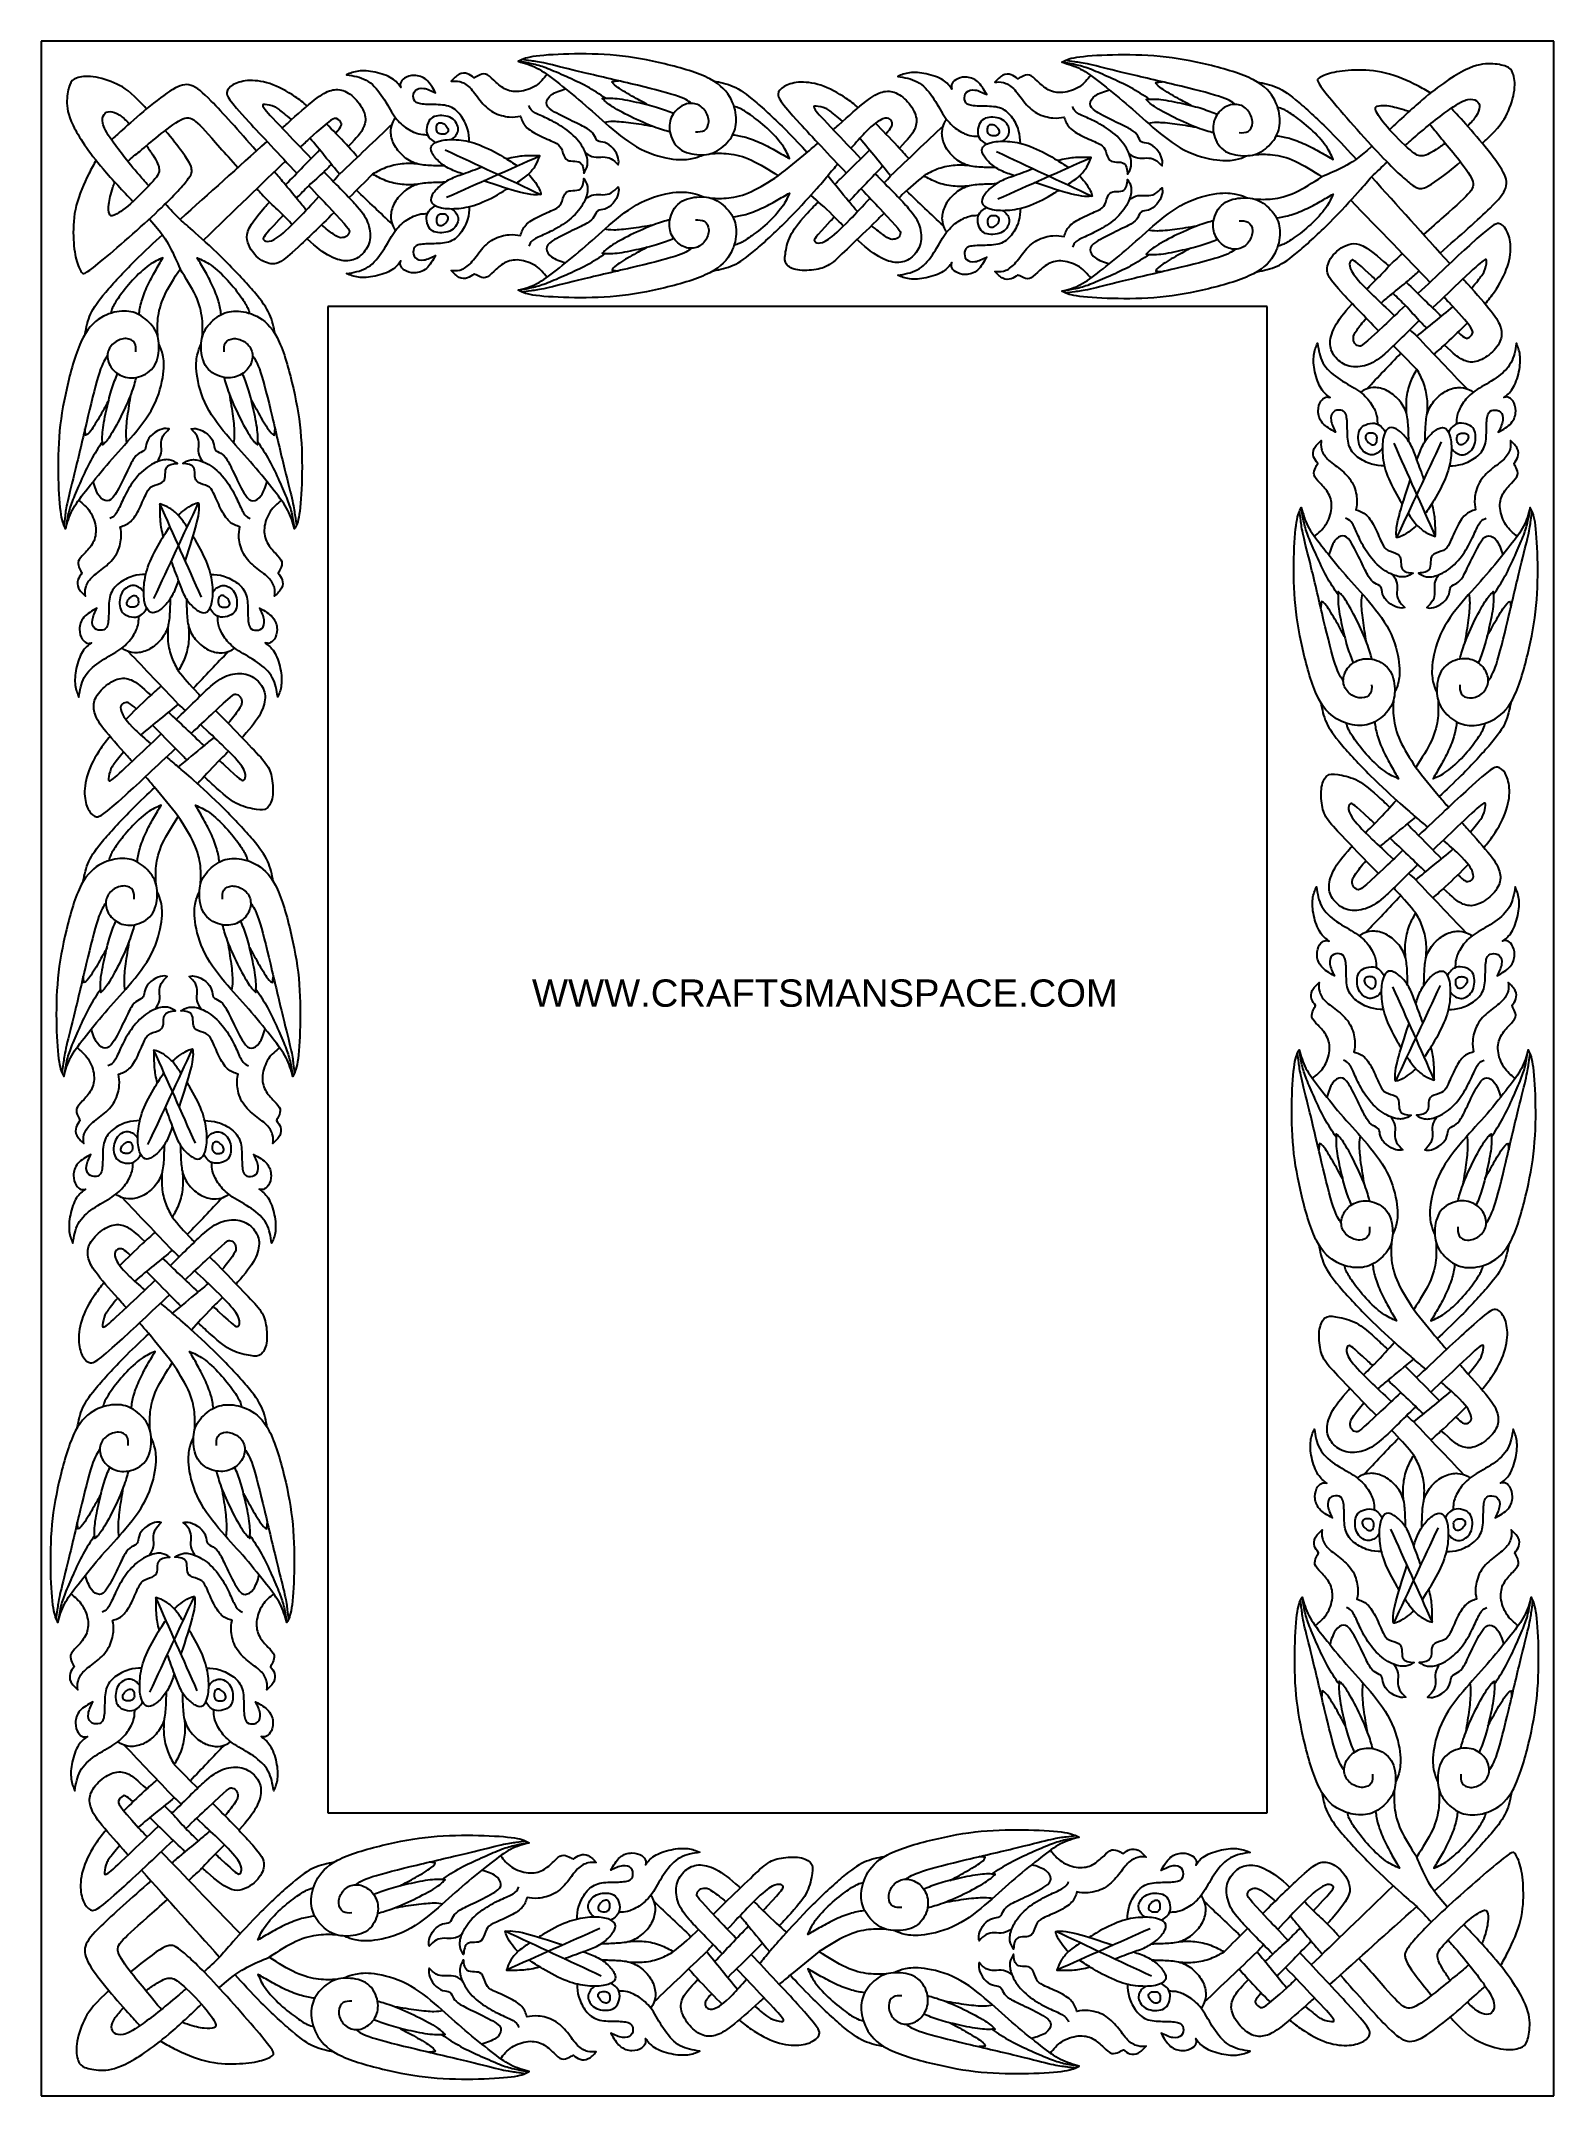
# Model space of a CAD drawing. Header units: millimetres. Extents: x 164 to 454, y 11 to 406.
import ezdxf
from ezdxf.enums import TextEntityAlignment as Align

# ---------------------------------------------------------------- set-up
doc = ezdxf.new("R2010")
doc.units = ezdxf.units.MM
for name, color, linetype in [('Default', 7, 'Continuous'), ('DV1_Default', 7, 'Continuous'), ('DV1_Layer_1', 7, 'Continuous'), ('Layer_1', 7, 'Continuous')]:
    doc.layers.add(name, color=color, linetype=linetype)
doc.styles.add('SEACAD_arial_ttfB', font='arial.ttf')

# ---------------------------------------------------------------- blocks, each defined once
blk = doc.blocks.new('SE')
at = {"layer": 'DV1_Layer_1', "color": 7, "linetype": 'Continuous'}
for p, q in [((399.47, 355.01), (219.17, 355.01)), ((219.17, 355.01), (219.17, 65.81)), ((399.47, 65.81), (399.47, 355.01)), ((219.17, 65.81), (399.47, 65.81))]:
    blk.add_line(p, q, dxfattribs=at)
for points, knots in [([(289.74, 388.57), (290.36, 388.55), (290.98, 388.54), (291.45, 388.83), (291.93, 389.12), (292.25, 389.73), (292.28, 390.44), (292.31, 391.16), (291.75, 392.82), (290.37, 393.78), (289.59, 393.95), (288.8, 394.11), (287.04, 393.8), (285.7, 392.45), (285.26, 391.6), (284.82, 390.75), (284.61, 389.71), (284.83, 388.54), (285.04, 387.36), (285.68, 386.05), (286.73, 385.26), (287.77, 384.47), (289.22, 384.19), (290.49, 384.15), (291.77, 384.1), (293.98, 384.48), (295.98, 386.52), (296.63, 387.55), (297.27, 388.57), (297.57, 389.61), (297.57, 390.82), (297.57, 392.04), (297.27, 393.44), (296.56, 394.82), (295.84, 396.2), (293.56, 398.92), (283.73, 401.77), (277.66, 402.91), (274.56, 403.21), (271.45, 403.51), (268.28, 403.55), (265.44, 403.48), (262.6, 403.41), (260.1, 403.23), (258.54, 402.98), (256.98, 402.73), (256.36, 402.41), (255.74, 402.08), (256.94, 401.73), (258.15, 401.39), (259.31, 400.79), (260.48, 400.18), (261.6, 399.32), (263.06, 398.18), (264.52, 397.04), (268.1, 394.21), (271.35, 391.18), (273.18, 389.59), (275.02, 388), (277.07, 386.35), (279.25, 385.23), (281.42, 384.12), (286.01, 382.98), (288.25, 383.22), (289.1, 383.41), (289.94, 383.59), (290.51, 383.83), (290.82, 383.96), (291.13, 384.1), (291.18, 384.12), (291.23, 384.15)], [0, 0, 0, 0, 0.034483, 0.034483, 0.034483, 0.068966, 0.068966, 0.068966, 0.103448, 0.137931, 0.137931, 0.137931, 0.172414, 0.206897, 0.206897, 0.206897, 0.241379, 0.241379, 0.241379, 0.275862, 0.275862, 0.275862, 0.310345, 0.310345, 0.310345, 0.344828, 0.37931, 0.37931, 0.37931, 0.413793, 0.413793, 0.413793, 0.448276, 0.448276, 0.448276, 0.482759, 0.517241, 0.551724, 0.551724, 0.551724, 0.586207, 0.586207, 0.586207, 0.62069, 0.62069, 0.62069, 0.655172, 0.655172, 0.655172, 0.689655, 0.689655, 0.689655, 0.724138, 0.724138, 0.724138, 0.758621, 0.793103, 0.793103, 0.793103, 0.827586, 0.827586, 0.827586, 0.862069, 0.896552, 0.896552, 0.896552, 0.931034, 0.931034, 0.931034, 1, 1, 1, 1]), ([(289.01, 394.01), (288.35, 394.47), (287.7, 394.94), (283.9, 396.18), (280.77, 396.96), (277.32, 397.78), (273.88, 398.59), (270.14, 399.46), (267.3, 400.15), (264.46, 400.84), (262.53, 401.35), (261.14, 401.66), (259.75, 401.98), (258.91, 402.08), (258.21, 402.17), (257.52, 402.26), (256.97, 402.34), (256.43, 402.42)], [0, 0, 0, 0, 0.142857, 0.142857, 0.285714, 0.285714, 0.285714, 0.428571, 0.428571, 0.428571, 0.571429, 0.571429, 0.571429, 0.714286, 0.714286, 0.714286, 1, 1, 1, 1]), ([(394.08, 388.39), (394.7, 388.37), (395.32, 388.35), (395.8, 388.64), (396.27, 388.94), (396.6, 389.54), (396.62, 390.26), (396.65, 390.97), (396.1, 392.63), (394.72, 393.6), (393.93, 393.76), (393.15, 393.92), (391.39, 393.61), (390.04, 392.27), (389.6, 391.41), (389.16, 390.56), (388.96, 389.52), (389.17, 388.35), (389.39, 387.18), (390.03, 385.87), (391.07, 385.07), (392.11, 384.28), (393.56, 384), (394.84, 383.96), (396.12, 383.92), (398.32, 384.3), (400.32, 386.33), (400.97, 387.36), (401.62, 388.39), (401.91, 389.42), (401.91, 390.64), (401.91, 391.85), (401.62, 393.25), (400.9, 394.63), (400.19, 396.01), (397.91, 398.74), (388.08, 401.58), (382.01, 402.72), (378.9, 403.02), (375.8, 403.32), (372.62, 403.36), (369.78, 403.29), (366.95, 403.22), (364.44, 403.05), (362.88, 402.8), (361.32, 402.55), (360.7, 402.22), (360.08, 401.89), (361.29, 401.55), (362.5, 401.2), (363.66, 400.6), (364.82, 400), (365.95, 399.13), (367.4, 397.99), (368.86, 396.86), (372.45, 394.03), (375.69, 390.99), (377.53, 389.4), (379.37, 387.82), (381.42, 386.16), (383.59, 385.05), (385.77, 383.94), (390.35, 382.8), (392.6, 383.04), (393.44, 383.22), (394.29, 383.4), (394.86, 383.64), (395.17, 383.78), (395.48, 383.91), (395.53, 383.94), (395.58, 383.96)], [0, 0, 0, 0, 0.034483, 0.034483, 0.034483, 0.068966, 0.068966, 0.068966, 0.103448, 0.137931, 0.137931, 0.137931, 0.172414, 0.206897, 0.206897, 0.206897, 0.241379, 0.241379, 0.241379, 0.275862, 0.275862, 0.275862, 0.310345, 0.310345, 0.310345, 0.344828, 0.37931, 0.37931, 0.37931, 0.413793, 0.413793, 0.413793, 0.448276, 0.448276, 0.448276, 0.482759, 0.517241, 0.551724, 0.551724, 0.551724, 0.586207, 0.586207, 0.586207, 0.62069, 0.62069, 0.62069, 0.655172, 0.655172, 0.655172, 0.689655, 0.689655, 0.689655, 0.724138, 0.724138, 0.724138, 0.758621, 0.793103, 0.793103, 0.793103, 0.827586, 0.827586, 0.827586, 0.862069, 0.896552, 0.896552, 0.896552, 0.931034, 0.931034, 0.931034, 1, 1, 1, 1]), ([(184.38, 392.95), (184.15, 393.22), (183.92, 393.47), (183.7, 393.7), (181.36, 396.19), (178.91, 397.88), (175.56, 398.95), (174.17, 399.13), (172.79, 399.3), (171.68, 399.11), (170.97, 398.85), (170.25, 398.59), (169.59, 397.94), (169.15, 395.76), (169.12, 394.52), (169.09, 393.28), (169.27, 391.88), (170.3, 389.75), (171.34, 387.62), (173.23, 384.76), (176.07, 381.42), (177.81, 379.38), (179.9, 377.17), (181.78, 375.17)], [0, 0, 0, 0, 0.1, 0.1, 0.1, 0.2, 0.3, 0.3, 0.3, 0.4, 0.4, 0.4, 0.5, 0.6, 0.6, 0.6, 0.7, 0.7, 0.7, 0.8, 0.8, 0.8, 1, 1, 1, 1]), ([(215.22, 393.51), (214.46, 394.16), (213.7, 394.74), (212.91, 395.29), (211.34, 396.36), (209.64, 397.27), (208.04, 397.8), (206.45, 398.32), (204.96, 398.46), (203.76, 398.37), (202.56, 398.27), (200.74, 397.61), (199.87, 396.68), (199.81, 396.1), (199.75, 395.51), (200.06, 394.8), (204.01, 390.48), (206.33, 387.94), (209.9, 384.14), (213.24, 380.61)], [0, 0, 0, 0, 0.125, 0.125, 0.125, 0.25, 0.25, 0.25, 0.375, 0.375, 0.375, 0.5, 0.625, 0.625, 0.625, 0.75, 0.75, 0.75, 1, 1, 1, 1]), ([(246.32, 386.66), (246.29, 387.45), (246.26, 388.25), (245.99, 389.14), (245.72, 390.03), (245.22, 391.01), (244.61, 391.8), (244, 392.58), (243.27, 393.17), (242.33, 393.46), (241.39, 393.76), (239.08, 393.76), (237.12, 393.83), (236.51, 394.02), (235.91, 394.22), (235.46, 394.95), (235.63, 396.08), (235.98, 396.46), (236.32, 396.83), (237.53, 397.17), (239.08, 396.41), (239.86, 396.03), (239.32, 396.98), (238.79, 397.93), (238.1, 398.53), (237.41, 399.12), (236.56, 399.36), (235.81, 399.37), (235.05, 399.38), (234.37, 399.16), (233.92, 398.86), (233.46, 398.57), (232.98, 397.84), (233.11, 397.33), (233.18, 397.07), (232.75, 397.67), (231.89, 398.88), (229.44, 399.74), (228.27, 399.99), (227.09, 400.24), (225.97, 400.31), (225.07, 400.2), (224.16, 400.09), (223.47, 399.79), (222.78, 399.5), (224.09, 399.29), (225.4, 399.09), (226.53, 398.47), (227.66, 397.84), (228.61, 396.81), (229.44, 395.61), (230.27, 394.41), (231.68, 391.69), (233.03, 390.2), (233.81, 389.6), (234.6, 389), (235.49, 388.53), (236.17, 388.29), (236.84, 388.05), (237.29, 388.03), (237.74, 388.01)], [0, 0, 0, 0, 0.04, 0.04, 0.04, 0.08, 0.08, 0.08, 0.12, 0.12, 0.12, 0.16, 0.2, 0.2, 0.2, 0.24, 0.28, 0.28, 0.28, 0.32, 0.36, 0.36, 0.36, 0.4, 0.4, 0.4, 0.44, 0.44, 0.44, 0.48, 0.48, 0.48, 0.52, 0.56, 0.56, 0.56, 0.6, 0.64, 0.64, 0.64, 0.68, 0.68, 0.68, 0.72, 0.72, 0.72, 0.76, 0.76, 0.76, 0.8, 0.8, 0.8, 0.84, 0.88, 0.88, 0.88, 0.92, 0.92, 0.92, 1, 1, 1, 1]), ([(261.24, 399.56), (260.61, 398.78), (259.99, 398), (259.08, 397.4), (258.17, 396.8), (256.98, 396.39), (255.92, 396.28), (254.86, 396.18), (252.99, 396.59), (251.61, 397.9), (251.03, 398.47), (250.44, 399.03), (249.96, 399.49), (249.47, 399.62), (248.99, 399.75), (248.51, 399.54), (248.14, 399.37), (247.77, 399.2), (247.51, 399.06), (247.25, 398.92), (246.85, 399.23), (246.06, 399.85), (244.92, 399.85), (244.39, 399.59), (243.85, 399.32), (243.35, 398.78), (242.85, 398.25), (243.37, 398.3), (244.4, 398.4), (245.78, 397.68), (246.43, 397.03), (247.08, 396.39), (247.68, 395.45), (248.4, 394.58), (249.11, 393.7), (249.94, 392.87), (250.93, 392.32), (251.92, 391.76), (253.08, 391.49), (253.98, 391.41), (254.87, 391.33), (255.51, 391.45), (256.15, 391.57), (256.37, 390.88), (256.82, 389.5), (258.65, 388.4), (259.69, 387.89), (260.72, 387.38), (263.03, 386.45), (264.02, 385.67), (264.4, 384.05), (264.68, 383.59), (264.96, 383.12), (265.34, 383), (265.84, 382.96), (266.33, 382.91), (267.53, 382.98), (267.98, 382.29), (268.11, 381.9), (268.24, 381.5), (268.28, 381.05), (268.31, 380.6), (268.6, 381.07), (269.19, 382), (269.02, 383.55), (268.64, 384.49), (268.26, 385.43), (267.59, 386.54), (266.65, 387.51), (265.72, 388.49), (264.53, 389.33), (263.44, 389.98), (262.34, 390.62), (261.34, 391.07), (260.48, 391.46), (259.62, 391.85), (258.89, 392.18), (258.46, 392.52), (258.03, 392.87), (257.89, 393.23), (257.75, 393.59)], [0, 0, 0, 0, 0.030303, 0.030303, 0.030303, 0.060606, 0.060606, 0.060606, 0.090909, 0.121212, 0.121212, 0.121212, 0.151515, 0.151515, 0.151515, 0.181818, 0.181818, 0.181818, 0.212121, 0.212121, 0.212121, 0.242424, 0.272727, 0.272727, 0.272727, 0.30303, 0.30303, 0.30303, 0.333333, 0.363636, 0.363636, 0.363636, 0.393939, 0.393939, 0.393939, 0.424242, 0.424242, 0.424242, 0.454545, 0.454545, 0.454545, 0.484848, 0.484848, 0.484848, 0.515152, 0.545455, 0.545455, 0.545455, 0.575758, 0.606061, 0.636364, 0.636364, 0.636364, 0.666667, 0.666667, 0.666667, 0.69697, 0.727273, 0.727273, 0.727273, 0.757576, 0.757576, 0.757576, 0.787879, 0.818182, 0.818182, 0.818182, 0.848485, 0.848485, 0.848485, 0.878788, 0.878788, 0.878788, 0.909091, 0.909091, 0.909091, 0.939394, 0.939394, 0.939394, 1, 1, 1, 1]), ([(272.48, 395), (271.34, 395.76), (270.19, 396.53), (268.92, 397.23), (267.64, 397.93), (266.23, 398.56), (263.62, 399.73), (262.41, 400.26), (261.4, 400.66), (260.38, 401.06), (259.56, 401.33), (258.64, 401.54), (257.73, 401.76), (256.73, 401.92), (255.74, 402.08)], [0, 0, 0, 0, 0.166667, 0.166667, 0.166667, 0.333333, 0.333333, 0.5, 0.5, 0.5, 0.666667, 0.666667, 0.666667, 1, 1, 1, 1]), ([(352.09, 386.34), (352.06, 387.14), (352.02, 387.93), (351.76, 388.82), (351.49, 389.71), (350.99, 390.69), (350.38, 391.48), (349.77, 392.26), (349.04, 392.85), (348.1, 393.14), (347.16, 393.44), (344.85, 393.44), (342.88, 393.51), (342.28, 393.7), (341.68, 393.9), (341.23, 394.63), (341.4, 395.77), (341.74, 396.14), (342.09, 396.51), (343.3, 396.85), (344.85, 396.09), (345.63, 395.71), (345.09, 396.66), (344.56, 397.61), (343.87, 398.21), (343.18, 398.8), (342.33, 399.04), (341.57, 399.05), (340.81, 399.06), (340.14, 398.84), (339.68, 398.54), (339.23, 398.25), (338.74, 397.52), (338.88, 397.01), (338.95, 396.75), (338.52, 397.35), (337.66, 398.56), (335.21, 399.42), (334.03, 399.67), (332.86, 399.92), (331.74, 399.99), (330.83, 399.88), (329.93, 399.77), (329.24, 399.47), (328.55, 399.18), (329.86, 398.97), (331.17, 398.77), (332.3, 398.15), (333.43, 397.52), (334.38, 396.49), (335.21, 395.29), (336.03, 394.09), (337.45, 391.37), (338.79, 389.88), (339.58, 389.28), (340.36, 388.68), (341.26, 388.21), (341.93, 387.97), (342.61, 387.73), (343.06, 387.71), (343.5, 387.69)], [0, 0, 0, 0, 0.04, 0.04, 0.04, 0.08, 0.08, 0.08, 0.12, 0.12, 0.12, 0.16, 0.2, 0.2, 0.2, 0.24, 0.28, 0.28, 0.28, 0.32, 0.36, 0.36, 0.36, 0.4, 0.4, 0.4, 0.44, 0.44, 0.44, 0.48, 0.48, 0.48, 0.52, 0.56, 0.56, 0.56, 0.6, 0.64, 0.64, 0.64, 0.68, 0.68, 0.68, 0.72, 0.72, 0.72, 0.76, 0.76, 0.76, 0.8, 0.8, 0.8, 0.84, 0.88, 0.88, 0.88, 0.92, 0.92, 0.92, 1, 1, 1, 1]), ([(365.59, 399.38), (364.96, 398.6), (364.33, 397.81), (363.42, 397.21), (362.51, 396.61), (361.32, 396.2), (360.26, 396.1), (359.2, 395.99), (357.34, 396.41), (355.96, 397.72), (355.37, 398.28), (354.78, 398.84), (354.3, 399.31), (353.82, 399.43), (353.34, 399.56), (352.85, 399.36), (352.48, 399.18), (352.11, 399.01), (351.85, 398.87), (351.59, 398.74), (351.2, 399.05), (350.4, 399.67), (349.26, 399.67), (348.73, 399.4), (348.2, 399.13), (347.69, 398.6), (347.19, 398.06), (347.71, 398.12), (348.75, 398.22), (350.13, 397.49), (350.77, 396.85), (351.42, 396.2), (352.02, 395.27), (352.74, 394.39), (353.46, 393.51), (354.28, 392.68), (355.28, 392.13), (356.27, 391.58), (357.42, 391.3), (358.32, 391.22), (359.22, 391.15), (359.86, 391.27), (360.49, 391.39), (360.72, 390.7), (361.17, 389.32), (363, 388.21), (364.03, 387.7), (365.07, 387.2), (367.38, 386.26), (368.36, 385.49), (368.74, 383.87), (369.02, 383.4), (369.31, 382.94), (369.69, 382.81), (370.18, 382.77), (370.67, 382.73), (371.88, 382.8), (372.33, 382.11), (372.46, 381.71), (372.59, 381.31), (372.62, 380.87), (372.66, 380.42), (372.95, 380.88), (373.54, 381.81), (373.36, 383.37), (372.98, 384.31), (372.6, 385.25), (371.93, 386.35), (371, 387.33), (370.07, 388.3), (368.88, 389.15), (367.78, 389.79), (366.69, 390.44), (365.69, 390.89), (364.82, 391.28), (363.96, 391.66), (363.24, 391.99), (362.81, 392.34), (362.37, 392.68), (362.24, 393.04), (362.1, 393.41)], [0, 0, 0, 0, 0.030303, 0.030303, 0.030303, 0.060606, 0.060606, 0.060606, 0.090909, 0.121212, 0.121212, 0.121212, 0.151515, 0.151515, 0.151515, 0.181818, 0.181818, 0.181818, 0.212121, 0.212121, 0.212121, 0.242424, 0.272727, 0.272727, 0.272727, 0.30303, 0.30303, 0.30303, 0.333333, 0.363636, 0.363636, 0.363636, 0.393939, 0.393939, 0.393939, 0.424242, 0.424242, 0.424242, 0.454545, 0.454545, 0.454545, 0.484848, 0.484848, 0.484848, 0.515152, 0.545455, 0.545455, 0.545455, 0.575758, 0.606061, 0.636364, 0.636364, 0.636364, 0.666667, 0.666667, 0.666667, 0.69697, 0.727273, 0.727273, 0.727273, 0.757576, 0.757576, 0.757576, 0.787879, 0.818182, 0.818182, 0.818182, 0.848485, 0.848485, 0.848485, 0.878788, 0.878788, 0.878788, 0.909091, 0.909091, 0.909091, 0.939394, 0.939394, 0.939394, 1, 1, 1, 1]), ([(376.83, 394.82), (375.68, 395.58), (374.54, 396.34), (373.26, 397.04), (371.98, 397.74), (370.57, 398.38), (367.96, 399.54), (366.76, 400.08), (365.74, 400.48), (364.73, 400.88), (363.9, 401.14), (362.99, 401.36), (362.08, 401.57), (361.08, 401.73), (360.08, 401.89)], [0, 0, 0, 0, 0.166667, 0.166667, 0.166667, 0.333333, 0.333333, 0.5, 0.5, 0.5, 0.666667, 0.666667, 0.666667, 1, 1, 1, 1]), ([(393.35, 393.82), (392.7, 394.29), (392.04, 394.75), (388.25, 395.99), (385.11, 396.77), (381.67, 397.59), (378.23, 398.41), (374.48, 399.27), (371.65, 399.96), (368.81, 400.65), (366.88, 401.17), (365.49, 401.48), (364.1, 401.79), (363.25, 401.89), (362.56, 401.98), (361.86, 402.07), (361.32, 402.15), (360.77, 402.23)], [0, 0, 0, 0, 0.142857, 0.142857, 0.285714, 0.285714, 0.285714, 0.428571, 0.428571, 0.428571, 0.571429, 0.571429, 0.571429, 0.714286, 0.714286, 0.714286, 1, 1, 1, 1]), ([(430.85, 396.02), (430.08, 396.47), (429.2, 396.95), (428.26, 397.42), (426.39, 398.36), (424.25, 399.31), (422.18, 399.83), (420.1, 400.35), (418.08, 400.43), (416.31, 400.38), (414.54, 400.33), (411.51, 399.95), (409.85, 399.16), (409.39, 398.84), (408.94, 398.52), (408.76, 398.04), (417.42, 388.1), (420.61, 384.7), (423.79, 381.3), (427.86, 377.65), (428.48, 377.65), (428.95, 377.67), (429.43, 377.7), (430.07, 377.75), (432.46, 379.5), (433.57, 380.31), (435.05, 381.49), (436.58, 382.76)], [0, 0, 0, 0, 0.083333, 0.083333, 0.083333, 0.166667, 0.166667, 0.166667, 0.25, 0.25, 0.25, 0.333333, 0.416667, 0.416667, 0.416667, 0.5, 0.583333, 0.583333, 0.583333, 0.666667, 0.75, 0.75, 0.75, 0.833333, 0.833333, 0.833333, 1, 1, 1, 1]), ([(440.73, 386.35), (440.99, 386.59), (441.24, 386.82), (441.48, 387.04), (443.97, 389.38), (445.66, 391.83), (446.73, 395.17), (446.9, 396.56), (447.08, 397.95), (446.89, 399.05), (446.63, 399.77), (446.37, 400.49), (445.71, 401.14), (443.54, 401.59), (442.3, 401.62), (441.06, 401.64), (439.66, 401.47), (437.53, 400.43), (435.4, 399.4), (432.53, 397.5), (429.2, 394.66), (427.16, 392.93), (424.95, 390.84), (422.95, 388.95)], [0, 0, 0, 0, 0.1, 0.1, 0.1, 0.2, 0.3, 0.3, 0.3, 0.4, 0.4, 0.4, 0.5, 0.6, 0.6, 0.6, 0.7, 0.7, 0.7, 0.8, 0.8, 0.8, 1, 1, 1, 1]), ([(205.46, 384.87), (202.08, 388.76), (199, 392.23), (196.81, 394.46), (193.52, 397.81), (190.97, 398.92), (182.2, 391.12), (179.73, 388.89), (178.82, 388.07), (178.17, 387.47), (177.67, 386.99)], [0, 0, 0, 0, 0.2, 0.2, 0.2, 0.4, 0.6, 0.6, 0.6, 1, 1, 1, 1]), ([(210.43, 389.28), (210.76, 389.57), (211.1, 389.87), (211.43, 390.17), (213.38, 391.91), (215.26, 393.6), (216.65, 394.68), (218.04, 395.77), (219.83, 396.74), (221.56, 396.74), (222.45, 396.35), (223.33, 395.96), (224.25, 395.18), (224.97, 394.28), (225.7, 393.37), (226.23, 392.34), (226.36, 391.4), (226.49, 390.47), (226.21, 389.65), (225.77, 388.87), (225.4, 388.24), (224.93, 387.65), (223.11, 385.7)], [0, 0, 0, 0, 0.111111, 0.111111, 0.111111, 0.222222, 0.222222, 0.222222, 0.333333, 0.444444, 0.444444, 0.444444, 0.555556, 0.555556, 0.555556, 0.666667, 0.666667, 0.666667, 0.777778, 0.777778, 0.777778, 1, 1, 1, 1]), ([(268.64, 384.49), (269.17, 384.16), (269.7, 383.83), (270.26, 383.72), (270.83, 383.6), (271.43, 383.71), (271.99, 383.72), (272.55, 383.72), (273.07, 383.64), (273.55, 383.37), (274.04, 383.1), (274.49, 382.66), (274.93, 382.21), (275, 382.59), (275.07, 382.97), (274.93, 383.52), (274.78, 384.07), (274.42, 384.79), (273.94, 385.36), (273.47, 385.92), (272.88, 386.31), (272.34, 386.48), (271.8, 386.66), (271.3, 386.61), (270.98, 386.82), (270.66, 387.04), (270.38, 388), (269.62, 388.76), (268.96, 389.17), (268.29, 389.57), (266.4, 390.44), (263.26, 391.99), (262.33, 392.58), (261.41, 393.18), (261.13, 393.59), (261.15, 394.1), (261.17, 394.61), (261.48, 395.21), (262.14, 395.68), (262.8, 396.14), (263.81, 396.47), (264.82, 396.79)], [0, 0, 0, 0, 0.0625, 0.0625, 0.0625, 0.125, 0.125, 0.125, 0.1875, 0.1875, 0.1875, 0.25, 0.25, 0.25, 0.3125, 0.3125, 0.3125, 0.375, 0.375, 0.375, 0.4375, 0.4375, 0.4375, 0.5, 0.5, 0.5, 0.5625, 0.625, 0.625, 0.625, 0.6875, 0.75, 0.75, 0.75, 0.8125, 0.8125, 0.8125, 0.875, 0.875, 0.875, 1, 1, 1, 1]), ([(284.83, 388.54), (283.92, 388.78), (283.01, 389.02), (280.46, 389.99), (278.82, 390.71), (277.3, 391.46), (275.78, 392.21), (274.37, 393), (272.6, 394.18), (272.23, 394.57), (271.86, 394.97), (272.7, 395.02), (273.53, 395.07), (275.92, 394.79), (277.48, 394.47), (278.89, 394.15), (280.3, 393.83), (281.56, 393.52), (282.65, 393.18), (283.74, 392.84), (284.65, 392.47), (285.56, 392.1)], [0, 0, 0, 0, 0.111111, 0.111111, 0.222222, 0.222222, 0.222222, 0.333333, 0.333333, 0.444444, 0.444444, 0.444444, 0.555556, 0.555556, 0.666667, 0.666667, 0.666667, 0.777778, 0.777778, 0.777778, 1, 1, 1, 1]), ([(280.5, 393.77), (279.57, 394.27), (278.63, 394.77), (277.55, 395.4), (276.46, 396.02), (275.23, 396.76), (274.58, 397.25), (273.92, 397.74), (273.83, 397.98), (273.75, 398.22), (274.14, 398.26), (274.54, 398.3), (274.94, 398.34)], [0, 0, 0, 0, 0.2, 0.2, 0.2, 0.4, 0.4, 0.4, 0.6, 0.6, 0.6, 1, 1, 1, 1]), ([(293.19, 398.33), (294.47, 398.08), (295.75, 397.83), (297, 397.26), (298.26, 396.7), (299.48, 395.82), (301.18, 394.38), (302.88, 392.94), (305.05, 390.94), (307.14, 388.84), (308.59, 387.38), (310, 385.88), (311.17, 384.6)], [0, 0, 0, 0, 0.2, 0.2, 0.2, 0.4, 0.4, 0.4, 0.6, 0.6, 0.6, 1, 1, 1, 1]), ([(320.99, 393.19), (320.22, 393.84), (319.47, 394.42), (318.67, 394.97), (317.11, 396.04), (315.4, 396.95), (313.81, 397.48), (312.21, 398), (310.73, 398.14), (309.53, 398.05), (308.33, 397.95), (306.5, 397.3), (305.64, 396.36), (305.58, 395.78), (305.52, 395.19), (305.83, 394.48), (309.77, 390.16), (312.01, 387.7), (315.43, 384.07), (318.67, 380.65)], [0, 0, 0, 0, 0.125, 0.125, 0.125, 0.25, 0.25, 0.25, 0.375, 0.375, 0.375, 0.5, 0.625, 0.625, 0.625, 0.75, 0.75, 0.75, 1, 1, 1, 1]), ([(316.19, 388.96), (316.53, 389.26), (316.86, 389.55), (317.2, 389.85), (319.15, 391.59), (321.03, 393.28), (322.42, 394.36), (323.8, 395.45), (325.6, 396.42), (327.32, 396.42), (328.21, 396.03), (329.1, 395.64), (330.01, 394.86), (330.74, 393.96), (331.46, 393.05), (332, 392.02), (332.13, 391.09), (332.26, 390.15), (331.98, 389.33), (331.53, 388.55), (331.17, 387.92), (330.7, 387.33), (328.88, 385.38)], [0, 0, 0, 0, 0.111111, 0.111111, 0.111111, 0.222222, 0.222222, 0.222222, 0.333333, 0.444444, 0.444444, 0.444444, 0.555556, 0.555556, 0.555556, 0.666667, 0.666667, 0.666667, 0.777778, 0.777778, 0.777778, 1, 1, 1, 1]), ([(372.98, 384.31), (373.51, 383.98), (374.04, 383.65), (374.61, 383.53), (375.17, 383.42), (375.78, 383.52), (376.34, 383.53), (376.9, 383.54), (377.42, 383.45), (377.9, 383.19), (378.38, 382.92), (378.83, 382.47), (379.28, 382.02), (379.35, 382.4), (379.42, 382.78), (379.27, 383.33), (379.12, 383.88), (378.76, 384.61), (378.29, 385.17), (377.81, 385.73), (377.23, 386.13), (376.68, 386.3), (376.14, 386.47), (375.64, 386.42), (375.32, 386.64), (375, 386.85), (374.73, 387.82), (373.97, 388.58), (373.3, 388.98), (372.64, 389.39), (370.74, 390.25), (367.6, 391.8), (366.68, 392.4), (365.76, 392.99), (365.48, 393.41), (365.5, 393.91), (365.51, 394.42), (365.82, 395.03), (366.49, 395.49), (367.15, 395.96), (368.16, 396.28), (369.17, 396.6)], [0, 0, 0, 0, 0.0625, 0.0625, 0.0625, 0.125, 0.125, 0.125, 0.1875, 0.1875, 0.1875, 0.25, 0.25, 0.25, 0.3125, 0.3125, 0.3125, 0.375, 0.375, 0.375, 0.4375, 0.4375, 0.4375, 0.5, 0.5, 0.5, 0.5625, 0.625, 0.625, 0.625, 0.6875, 0.75, 0.75, 0.75, 0.8125, 0.8125, 0.8125, 0.875, 0.875, 0.875, 1, 1, 1, 1]), ([(389.17, 388.35), (388.27, 388.59), (387.36, 388.84), (384.81, 389.8), (383.16, 390.52), (381.64, 391.28), (380.12, 392.03), (378.72, 392.81), (376.95, 393.99), (376.58, 394.39), (376.21, 394.78), (377.04, 394.83), (377.88, 394.88), (380.27, 394.61), (381.82, 394.28), (383.23, 393.96), (384.64, 393.65), (385.91, 393.34), (386.99, 393), (388.08, 392.65), (388.99, 392.28), (389.9, 391.91)], [0, 0, 0, 0, 0.111111, 0.111111, 0.222222, 0.222222, 0.222222, 0.333333, 0.333333, 0.444444, 0.444444, 0.444444, 0.555556, 0.555556, 0.666667, 0.666667, 0.666667, 0.777778, 0.777778, 0.777778, 1, 1, 1, 1]), ([(384.85, 393.58), (383.91, 394.09), (382.97, 394.59), (381.89, 395.21), (380.81, 395.83), (379.58, 396.57), (378.92, 397.06), (378.26, 397.55), (378.18, 397.79), (378.09, 398.03), (378.49, 398.07), (378.89, 398.11), (379.28, 398.15)], [0, 0, 0, 0, 0.2, 0.2, 0.2, 0.4, 0.4, 0.4, 0.6, 0.6, 0.6, 1, 1, 1, 1]), ([(397.53, 398.14), (398.81, 397.89), (400.1, 397.64), (401.35, 397.08), (402.6, 396.51), (403.83, 395.63), (405.53, 394.19), (407.22, 392.75), (409.4, 390.75), (411.49, 388.65), (413.39, 386.74), (415.23, 384.74), (416.54, 383.29)], [0, 0, 0, 0, 0.2, 0.2, 0.2, 0.4, 0.4, 0.4, 0.6, 0.6, 0.6, 1, 1, 1, 1]), ([(425.93, 385.92), (426.44, 386.39), (426.96, 386.84), (427.47, 387.29), (430.12, 389.58), (432.74, 391.64), (434.52, 392.89), (436.29, 394.14), (438.16, 395.04), (439.26, 394.76), (439.64, 394.49), (440.02, 394.22), (440.23, 393.83), (440.22, 393.33), (440.21, 392.83), (439.99, 392.22), (439.5, 391.5), (439.15, 390.97), (438.67, 390.39), (437.88, 389.65)], [0, 0, 0, 0, 0.125, 0.125, 0.125, 0.25, 0.25, 0.25, 0.375, 0.5, 0.5, 0.5, 0.625, 0.625, 0.625, 0.75, 0.75, 0.75, 1, 1, 1, 1]), ([(184.81, 378.15), (184.35, 378.66), (183.89, 379.18), (183.45, 379.7), (181.15, 382.34), (179.1, 384.96), (177.85, 386.74), (176.6, 388.52), (175.7, 390.38), (175.98, 391.48), (176.24, 391.86), (176.51, 392.24), (176.91, 392.45), (177.41, 392.44), (177.91, 392.43), (178.51, 392.21), (179.24, 391.73), (179.76, 391.38), (180.35, 390.89), (181.08, 390.1)], [0, 0, 0, 0, 0.125, 0.125, 0.125, 0.25, 0.25, 0.25, 0.375, 0.5, 0.5, 0.5, 0.625, 0.625, 0.625, 0.75, 0.75, 0.75, 1, 1, 1, 1]), ([(180.79, 382.88), (181.51, 383.57), (182.31, 384.18), (183.08, 384.8), (184.22, 385.72), (185.29, 386.65), (186.68, 387.77), (188.07, 388.9), (189.78, 390.21), (190.96, 390.83), (192.14, 391.45), (192.8, 391.38), (193.8, 390.56), (194.8, 389.74), (196.14, 388.17), (198.49, 385.53), (199.48, 384.41), (200.65, 383.11), (201.92, 381.69)], [0, 0, 0, 0, 0.142857, 0.142857, 0.142857, 0.285714, 0.285714, 0.285714, 0.428571, 0.428571, 0.428571, 0.571429, 0.571429, 0.571429, 0.714286, 0.714286, 0.714286, 1, 1, 1, 1]), ([(212.23, 390.89), (211.67, 391.37), (211.17, 391.77), (210.78, 392.09), (209.93, 392.77), (209.55, 393.1), (208.97, 393.35), (208.4, 393.6), (207.62, 393.77), (207.14, 393.8), (206.67, 393.84), (206.33, 393.63), (208.46, 391.35), (210.68, 389.01), (212.13, 387.47), (214.07, 385.42), (215.98, 383.42)], [0, 0, 0, 0, 0.142857, 0.142857, 0.142857, 0.285714, 0.285714, 0.285714, 0.428571, 0.428571, 0.428571, 0.571429, 0.714286, 0.714286, 0.714286, 1, 1, 1, 1]), ([(220.66, 388.31), (221.96, 389.78), (221.91, 389.99), (221.77, 390.23), (221.59, 390.55), (220.93, 391.31), (219.93, 391.17), (215.66, 387.24), (215.13, 386.75), (214.54, 386.21), (213.9, 385.6)], [0, 0, 0, 0, 0.2, 0.2, 0.2, 0.4, 0.6, 0.6, 0.6, 1, 1, 1, 1]), ([(241.64, 381.98), (240.68, 382), (239.71, 382.03), (238.74, 382.08), (237.76, 382.14), (236.77, 382.22), (235.85, 382.56), (234.93, 382.89), (234.08, 383.48), (232.66, 384.85), (232.09, 385.65), (231.74, 386.47), (231.39, 387.29), (231.25, 388.14), (231.29, 388.84), (231.34, 389.55), (231.56, 390.11), (231.74, 390.49), (231.91, 390.87), (232.04, 391.07), (232.17, 391.28)], [0, 0, 0, 0, 0.125, 0.125, 0.125, 0.25, 0.25, 0.25, 0.375, 0.375, 0.5, 0.5, 0.5, 0.625, 0.625, 0.625, 0.75, 0.75, 0.75, 1, 1, 1, 1]), ([(242.89, 387.05), (243.14, 387.21), (243.39, 387.37), (243.61, 387.63), (243.82, 387.88), (244.01, 388.23), (244.11, 388.57), (244.21, 388.91), (244.23, 389.23), (244.13, 389.6), (244.03, 389.96), (243.8, 390.37), (243.48, 390.71), (243.15, 391.05), (242.72, 391.32), (242.23, 391.48), (241.74, 391.64), (241.19, 391.7), (240.68, 391.68), (240.17, 391.65), (239.69, 391.55), (239.3, 391.32), (238.91, 391.1), (238.62, 390.75), (238.2, 389.74), (238.09, 389.08), (238.21, 388.01), (238.46, 387.61), (238.76, 387.29), (239.07, 386.97), (239.44, 386.72), (239.81, 386.48)], [0, 0, 0, 0, 0.083333, 0.083333, 0.083333, 0.166667, 0.166667, 0.166667, 0.25, 0.25, 0.25, 0.333333, 0.333333, 0.333333, 0.416667, 0.416667, 0.416667, 0.5, 0.5, 0.5, 0.583333, 0.583333, 0.583333, 0.666667, 0.666667, 0.75, 0.75, 0.833333, 0.833333, 0.833333, 1, 1, 1, 1]), ([(296.88, 387.99), (297.68, 387.87), (298.47, 387.76), (300.33, 387.23), (301.39, 386.81), (302.42, 386.34), (303.44, 385.87), (304.42, 385.33), (306.19, 384.34), (306.98, 383.87), (307.78, 383.41), (307.42, 384.24), (307.07, 385.08), (306.36, 386.07), (305.65, 387.06), (304.59, 388.22), (303.48, 389.23), (302.37, 390.25), (301.21, 391.14), (300.32, 391.78), (299.42, 392.41), (298.77, 392.8), (298.29, 393.03), (297.8, 393.26), (297.48, 393.33), (297.15, 393.4)], [0, 0, 0, 0, 0.1, 0.1, 0.2, 0.2, 0.2, 0.3, 0.3, 0.4, 0.4, 0.4, 0.5, 0.5, 0.5, 0.6, 0.6, 0.6, 0.7, 0.7, 0.7, 0.8, 0.8, 0.8, 1, 1, 1, 1]), ([(318.01, 390.56), (317.44, 391.05), (316.94, 391.45), (316.54, 391.77), (315.7, 392.45), (315.32, 392.78), (314.74, 393.03), (314.16, 393.28), (313.39, 393.45), (312.91, 393.48), (312.44, 393.52), (312.09, 393.31), (314.23, 391.03), (316.45, 388.69), (317.83, 387.23), (319.65, 385.3), (321.47, 383.39)], [0, 0, 0, 0, 0.142857, 0.142857, 0.142857, 0.285714, 0.285714, 0.285714, 0.428571, 0.428571, 0.428571, 0.571429, 0.714286, 0.714286, 0.714286, 1, 1, 1, 1]), ([(326.26, 388.16), (327.42, 389.43), (327.53, 389.78), (327.51, 390.1), (327.5, 390.46), (327.32, 390.77), (327.05, 390.97), (326.77, 391.17), (326.39, 391.26), (325.7, 391.01), (325.01, 390.76), (324.01, 390.17), (322.2, 388.3), (321.45, 387.52), (320.55, 386.51), (319.58, 385.38)], [0, 0, 0, 0, 0.166667, 0.166667, 0.166667, 0.333333, 0.333333, 0.333333, 0.5, 0.5, 0.5, 0.666667, 0.666667, 0.666667, 1, 1, 1, 1]), ([(347.41, 381.66), (346.44, 381.68), (345.48, 381.71), (344.5, 381.76), (343.53, 381.82), (342.54, 381.9), (341.62, 382.24), (340.7, 382.57), (339.85, 383.16), (338.43, 384.53), (337.86, 385.33), (337.51, 386.15), (337.15, 386.97), (337.02, 387.82), (337.06, 388.53), (337.1, 389.23), (337.33, 389.79), (337.5, 390.17), (337.68, 390.55), (337.81, 390.75), (337.94, 390.96)], [0, 0, 0, 0, 0.125, 0.125, 0.125, 0.25, 0.25, 0.25, 0.375, 0.375, 0.5, 0.5, 0.5, 0.625, 0.625, 0.625, 0.75, 0.75, 0.75, 1, 1, 1, 1]), ([(348.66, 386.73), (348.91, 386.89), (349.15, 387.05), (349.37, 387.31), (349.59, 387.56), (349.77, 387.91), (349.88, 388.25), (349.98, 388.59), (349.99, 388.91), (349.89, 389.28), (349.79, 389.64), (349.57, 390.06), (349.24, 390.39), (348.92, 390.73), (348.48, 391), (347.99, 391.16), (347.5, 391.32), (346.96, 391.38), (346.45, 391.36), (345.93, 391.33), (345.45, 391.23), (345.06, 391), (344.68, 390.78), (344.38, 390.43), (343.97, 389.42), (343.85, 388.76), (343.98, 387.69), (344.22, 387.29), (344.53, 386.97), (344.84, 386.65), (345.21, 386.4), (345.58, 386.16)], [0, 0, 0, 0, 0.083333, 0.083333, 0.083333, 0.166667, 0.166667, 0.166667, 0.25, 0.25, 0.25, 0.333333, 0.333333, 0.333333, 0.416667, 0.416667, 0.416667, 0.5, 0.5, 0.5, 0.583333, 0.583333, 0.583333, 0.666667, 0.666667, 0.75, 0.75, 0.833333, 0.833333, 0.833333, 1, 1, 1, 1]), ([(401.23, 387.8), (402.02, 387.69), (402.81, 387.57), (404.67, 387.04), (405.74, 386.63), (406.76, 386.15), (407.79, 385.68), (408.77, 385.15), (410.54, 384.15), (411.33, 383.69), (412.12, 383.22), (411.77, 384.06), (411.42, 384.89), (410.71, 385.88), (410, 386.88), (408.93, 388.03), (407.82, 389.05), (406.71, 390.07), (405.56, 390.95), (404.66, 391.59), (403.76, 392.23), (403.12, 392.61), (402.63, 392.84), (402.15, 393.07), (401.82, 393.14), (401.5, 393.21)], [0, 0, 0, 0, 0.1, 0.1, 0.2, 0.2, 0.2, 0.3, 0.3, 0.4, 0.4, 0.4, 0.5, 0.5, 0.5, 0.6, 0.6, 0.6, 0.7, 0.7, 0.7, 0.8, 0.8, 0.8, 1, 1, 1, 1]), ([(433.66, 386.35), (433.02, 385.9), (432.4, 385.48), (431.89, 385.15), (430.48, 384.25), (429.1, 383.7), (428.07, 384.05), (426.87, 385.07), (425.67, 386.1), (423.79, 387.98), (422.52, 389.44), (421.25, 390.9), (420.6, 391.93), (420.34, 392.54), (420.08, 393.16), (420.22, 393.34), (420.6, 393.47), (420.98, 393.6), (421.6, 393.67), (422.45, 393.58), (423.3, 393.48), (424.39, 393.22), (425.66, 392.81), (425.99, 392.7), (426.34, 392.58), (426.7, 392.45)], [0, 0, 0, 0, 0.1, 0.1, 0.1, 0.2, 0.3, 0.3, 0.3, 0.4, 0.4, 0.4, 0.5, 0.5, 0.5, 0.6, 0.6, 0.6, 0.7, 0.7, 0.7, 0.8, 0.8, 0.8, 1, 1, 1, 1]), ([(432.65, 365.28), (436.53, 368.66), (440, 371.74), (442.24, 373.92), (445.59, 377.22), (446.7, 379.77), (438.9, 388.53), (436.67, 391.01), (435.85, 391.92), (435.25, 392.57), (434.77, 393.07)], [0, 0, 0, 0, 0.2, 0.2, 0.2, 0.4, 0.6, 0.6, 0.6, 1, 1, 1, 1]), ([(174.71, 383.07), (174.26, 382.3), (173.79, 381.42), (173.31, 380.48), (172.37, 378.62), (171.42, 376.48), (170.91, 374.4), (170.39, 372.32), (170.3, 370.3), (170.35, 368.53), (170.41, 366.76), (170.78, 363.73), (171.58, 362.07), (171.9, 361.62), (172.22, 361.16), (172.7, 360.99), (182.64, 369.65), (186.03, 372.83), (189.43, 376.01), (193.09, 380.08), (193.09, 380.7), (193.06, 381.18), (193.04, 381.65), (192.99, 382.29), (191.23, 384.68), (190.42, 385.79), (189.24, 387.28), (187.98, 388.8)], [0, 0, 0, 0, 0.083333, 0.083333, 0.083333, 0.166667, 0.166667, 0.166667, 0.25, 0.25, 0.25, 0.333333, 0.416667, 0.416667, 0.416667, 0.5, 0.583333, 0.583333, 0.583333, 0.666667, 0.75, 0.75, 0.75, 0.833333, 0.833333, 0.833333, 1, 1, 1, 1]), ([(221.44, 380.42), (220.57, 381.46), (219.71, 382.5), (218.51, 383.98), (217.7, 384.99), (216.74, 386.2), (215.76, 387.33)], [0, 0, 0, 0, 0.333333, 0.333333, 0.333333, 1, 1, 1, 1]), ([(224.9, 383.72), (224.19, 384.52), (223.47, 385.32), (222.74, 386.12), (221.47, 387.49), (220.15, 388.85), (218.9, 390.09)], [0, 0, 0, 0, 0.333333, 0.333333, 0.333333, 1, 1, 1, 1]), ([(245.19, 380.42), (244.29, 380.72), (243.4, 381.03), (242.58, 381.44), (241.76, 381.85), (241.01, 382.37), (240.42, 382.93), (239.82, 383.49), (238.93, 384.7), (238.86, 385.56), (239.15, 385.95), (239.45, 386.34), (240.07, 386.68), (240.97, 386.87), (241.88, 387.06), (243.07, 387.1), (244.3, 386.99), (245.53, 386.87), (248.09, 386.36), (251.4, 384.6), (252.9, 383.7), (253.89, 383.11), (254.81, 382.51), (255.54, 382.02)], [0, 0, 0, 0, 0.1, 0.1, 0.1, 0.2, 0.2, 0.2, 0.3, 0.4, 0.4, 0.4, 0.5, 0.5, 0.5, 0.6, 0.6, 0.6, 0.7, 0.8, 0.8, 0.8, 1, 1, 1, 1]), ([(241.15, 388.09), (241.32, 388.09), (241.49, 388.08), (241.8, 388.16), (241.94, 388.25), (242.17, 388.45), (242.26, 388.57), (242.28, 388.73), (242.3, 388.9), (242.26, 389.11), (241.95, 389.61), (241.69, 389.91), (241.42, 390.08), (241.15, 390.26), (240.88, 390.32), (240.65, 390.29), (240.43, 390.25), (240.26, 390.12), (240.16, 389.93), (240.06, 389.75), (240.03, 389.52), (240.02, 389.27), (240.01, 389.03), (240.03, 388.77), (240.15, 388.56), (240.26, 388.35), (240.47, 388.2), (240.65, 388.13), (240.84, 388.06), (240.99, 388.08), (241.15, 388.09)], [0, 0, 0, 0, 0.083333, 0.083333, 0.166667, 0.166667, 0.25, 0.25, 0.25, 0.333333, 0.333333, 0.416667, 0.416667, 0.416667, 0.5, 0.5, 0.5, 0.583333, 0.583333, 0.583333, 0.666667, 0.666667, 0.666667, 0.75, 0.75, 0.75, 0.833333, 0.833333, 0.833333, 1, 1, 1, 1]), ([(281.58, 389.57), (280.13, 389.81), (278.68, 390.05), (276.05, 390.4), (274.87, 390.5), (274.06, 390.51), (273.24, 390.52), (272.78, 390.43), (272.33, 390.34)], [0, 0, 0, 0, 0.25, 0.25, 0.5, 0.5, 0.5, 1, 1, 1, 1]), ([(327.2, 380.1), (326.34, 381.14), (325.48, 382.18), (324.28, 383.67), (323.4, 384.76), (322.34, 386.09), (321.27, 387.3)], [0, 0, 0, 0, 0.333333, 0.333333, 0.333333, 1, 1, 1, 1]), ([(330.67, 383.4), (329.96, 384.2), (329.24, 385), (328.5, 385.8), (327.1, 387.32), (325.63, 388.83), (324.26, 390.18)], [0, 0, 0, 0, 0.333333, 0.333333, 0.333333, 1, 1, 1, 1]), ([(350.96, 380.1), (350.06, 380.41), (349.16, 380.71), (348.34, 381.12), (347.52, 381.53), (346.78, 382.05), (346.19, 382.61), (345.59, 383.17), (344.69, 384.38), (344.62, 385.24), (344.92, 385.63), (345.21, 386.02), (345.83, 386.36), (346.74, 386.55), (347.64, 386.74), (348.83, 386.78), (350.07, 386.67), (351.3, 386.55), (353.85, 386.04), (357.17, 384.28), (358.67, 383.38), (359.65, 382.79), (360.57, 382.19), (361.31, 381.7)], [0, 0, 0, 0, 0.1, 0.1, 0.1, 0.2, 0.2, 0.2, 0.3, 0.4, 0.4, 0.4, 0.5, 0.5, 0.5, 0.6, 0.6, 0.6, 0.7, 0.8, 0.8, 0.8, 1, 1, 1, 1]), ([(346.92, 387.77), (347.08, 387.77), (347.26, 387.76), (347.57, 387.84), (347.7, 387.93), (347.93, 388.13), (348.02, 388.25), (348.05, 388.41), (348.07, 388.58), (348.02, 388.79), (347.72, 389.3), (347.45, 389.59), (347.19, 389.76), (346.92, 389.94), (346.64, 390), (346.42, 389.97), (346.2, 389.93), (346.03, 389.8), (345.93, 389.62), (345.83, 389.43), (345.79, 389.2), (345.79, 388.95), (345.78, 388.71), (345.8, 388.45), (345.92, 388.24), (346.03, 388.03), (346.24, 387.88), (346.42, 387.81), (346.6, 387.74), (346.76, 387.76), (346.92, 387.77)], [0, 0, 0, 0, 0.083333, 0.083333, 0.166667, 0.166667, 0.25, 0.25, 0.25, 0.333333, 0.333333, 0.416667, 0.416667, 0.416667, 0.5, 0.5, 0.5, 0.583333, 0.583333, 0.583333, 0.666667, 0.666667, 0.666667, 0.75, 0.75, 0.75, 0.833333, 0.833333, 0.833333, 1, 1, 1, 1]), ([(385.92, 389.38), (384.47, 389.62), (383.02, 389.87), (380.4, 390.21), (379.22, 390.32), (378.4, 390.32), (377.58, 390.33), (377.13, 390.24), (376.67, 390.15)], [0, 0, 0, 0, 0.25, 0.25, 0.5, 0.5, 0.5, 1, 1, 1, 1]), ([(430.65, 389.95), (431.35, 389.23), (431.96, 388.43), (432.58, 387.66), (433.5, 386.51), (434.43, 385.44), (435.55, 384.06), (436.67, 382.67), (437.98, 380.96), (438.61, 379.78), (439.23, 378.6), (439.16, 377.94), (438.34, 376.94), (437.52, 375.94), (435.95, 374.59), (433.31, 372.25), (432.19, 371.26), (430.88, 370.09), (429.47, 368.82)], [0, 0, 0, 0, 0.142857, 0.142857, 0.142857, 0.285714, 0.285714, 0.285714, 0.428571, 0.428571, 0.428571, 0.571429, 0.571429, 0.571429, 0.714286, 0.714286, 0.714286, 1, 1, 1, 1]), ([(184.39, 385.88), (184.84, 385.24), (185.26, 384.63), (185.59, 384.11), (186.48, 382.7), (187.03, 381.32), (186.69, 380.29), (185.66, 379.09), (184.64, 377.89), (182.76, 376.01), (181.3, 374.74), (179.84, 373.47), (178.81, 372.82), (178.19, 372.56), (177.58, 372.3), (177.39, 372.44), (177.26, 372.82), (177.13, 373.2), (177.06, 373.82), (177.16, 374.67), (177.25, 375.53), (177.51, 376.61), (177.93, 377.88), (178.04, 378.22), (178.16, 378.57), (178.29, 378.92)], [0, 0, 0, 0, 0.1, 0.1, 0.1, 0.2, 0.3, 0.3, 0.3, 0.4, 0.4, 0.4, 0.5, 0.5, 0.5, 0.6, 0.6, 0.6, 0.7, 0.7, 0.7, 0.8, 0.8, 0.8, 1, 1, 1, 1]), ([(257.71, 380.42), (258.2, 380.95), (258.69, 381.48), (259.05, 382.07), (259.42, 382.66), (259.65, 383.3), (259.88, 383.95), (258.77, 383.96), (257.66, 383.98), (256.5, 383.88), (255.63, 383.8), (254.72, 383.65), (253.51, 383.33)], [0, 0, 0, 0, 0.2, 0.2, 0.2, 0.4, 0.4, 0.4, 0.6, 0.6, 0.6, 1, 1, 1, 1]), ([(292.67, 384.37), (293.76, 384.43), (294.85, 384.48), (297.41, 384.19), (298.88, 383.85), (300.49, 383.11), (302.1, 382.37), (303.86, 381.23), (305.62, 380.1)], [0, 0, 0, 0, 0.25, 0.25, 0.5, 0.5, 0.5, 1, 1, 1, 1]), ([(305.62, 380.1), (307.49, 381.58), (309.35, 383.07), (311.29, 384.7), (311.94, 385.25), (312.6, 385.82), (313.27, 386.39)], [0, 0, 0, 0, 0.333333, 0.333333, 0.333333, 1, 1, 1, 1]), ([(316.49, 378.46), (316.96, 378.94), (317.45, 379.43), (317.95, 379.92), (319.68, 381.65), (321.57, 383.48), (323.17, 385.04)], [0, 0, 0, 0, 0.333333, 0.333333, 0.333333, 1, 1, 1, 1]), ([(363.48, 380.1), (363.97, 380.63), (364.46, 381.16), (364.82, 381.75), (365.18, 382.34), (365.41, 382.98), (365.65, 383.63), (364.54, 383.65), (363.43, 383.66), (362.27, 383.56), (361.39, 383.48), (360.49, 383.33), (359.28, 383.01)], [0, 0, 0, 0, 0.2, 0.2, 0.2, 0.4, 0.4, 0.4, 0.6, 0.6, 0.6, 1, 1, 1, 1]), ([(397.02, 384.19), (398.11, 384.24), (399.2, 384.29), (401.76, 384), (403.22, 383.66), (404.84, 382.92), (406.45, 382.18), (408.21, 381.05), (409.97, 379.91)], [0, 0, 0, 0, 0.25, 0.25, 0.5, 0.5, 0.5, 1, 1, 1, 1]), ([(419.58, 385.81), (419.55, 385.78), (419.52, 385.75), (419.49, 385.73), (416.92, 383.41), (415.58, 382.57), (414.2, 381.85), (412.82, 381.13), (411.39, 380.52), (409.97, 379.91)], [0, 0, 0, 0, 0.25, 0.25, 0.25, 0.5, 0.5, 0.5, 1, 1, 1, 1]), ([(215.07, 373.54), (214.51, 374.18), (213.95, 374.85), (213.35, 375.58), (212.53, 376.57), (211.64, 377.66), (210.72, 378.78)], [0, 0, 0, 0, 0.333333, 0.333333, 0.333333, 1, 1, 1, 1]), ([(218.45, 380.86), (218.61, 380.69), (218.77, 380.53), (218.93, 380.36), (221.59, 377.62), (225.52, 373.76), (226.63, 371.83), (226.96, 370.75), (227.3, 369.67), (227.42, 368.48), (227.16, 367.44), (226.9, 366.39), (225.63, 364.6), (224.01, 363.84), (223.03, 363.78), (222.06, 363.72), (220.92, 363.98), (219.63, 364.65), (218.35, 365.32), (216.92, 366.41), (215.3, 367.91), (215.26, 367.94), (215.23, 367.97), (215.19, 368.01)], [0, 0, 0, 0, 0.1, 0.1, 0.1, 0.2, 0.3, 0.3, 0.3, 0.4, 0.4, 0.4, 0.5, 0.6, 0.6, 0.6, 0.7, 0.7, 0.7, 0.8, 0.8, 0.8, 1, 1, 1, 1]), ([(236.43, 382.38), (235.45, 382.44), (234.47, 382.5), (233.43, 382.4), (232.39, 382.29), (231.28, 382.03), (230.33, 381.67), (229.38, 381.32), (228.58, 380.87), (227.78, 380.42)], [0, 0, 0, 0, 0.25, 0.25, 0.25, 0.5, 0.5, 0.5, 1, 1, 1, 1]), ([(236.43, 378.46), (235.45, 378.4), (234.47, 378.34), (233.43, 378.44), (232.39, 378.54), (231.28, 378.81), (230.33, 379.16), (229.38, 379.52), (228.58, 379.97), (227.78, 380.42)], [0, 0, 0, 0, 0.25, 0.25, 0.25, 0.5, 0.5, 0.5, 1, 1, 1, 1]), ([(241.64, 378.86), (240.68, 378.84), (239.71, 378.81), (238.74, 378.76), (237.76, 378.7), (236.77, 378.62), (235.85, 378.28), (234.93, 377.95), (234.08, 377.36), (232.66, 375.98), (232.09, 375.19), (231.74, 374.37), (231.39, 373.55), (231.25, 372.7), (231.29, 371.99), (231.34, 371.29), (231.56, 370.73), (231.74, 370.35), (231.91, 369.97), (232.04, 369.77), (232.17, 369.56)], [0, 0, 0, 0, 0.125, 0.125, 0.125, 0.25, 0.25, 0.25, 0.375, 0.375, 0.5, 0.5, 0.5, 0.625, 0.625, 0.625, 0.75, 0.75, 0.75, 1, 1, 1, 1]), ([(245.19, 380.42), (244.29, 380.11), (243.4, 379.81), (242.58, 379.4), (241.76, 378.98), (241.01, 378.47), (240.42, 377.91), (239.82, 377.35), (238.93, 376.14), (238.86, 375.28), (239.15, 374.89), (239.45, 374.5), (240.07, 374.15), (240.97, 373.97), (241.88, 373.78), (243.07, 373.74), (244.3, 373.85), (245.53, 373.97), (248.09, 374.48), (251.4, 376.24), (252.9, 377.14), (253.17, 377.3), (253.44, 377.47), (253.7, 377.63)], [0, 0, 0, 0, 0.1, 0.1, 0.1, 0.2, 0.2, 0.2, 0.3, 0.4, 0.4, 0.4, 0.5, 0.5, 0.5, 0.6, 0.6, 0.6, 0.7, 0.8, 0.8, 0.8, 1, 1, 1, 1]), ([(261.24, 360.64), (260.61, 361.42), (259.99, 362.2), (259.08, 362.8), (258.17, 363.4), (256.98, 363.81), (255.92, 363.92), (254.86, 364.02), (252.99, 363.61), (251.61, 362.3), (251.03, 361.73), (250.44, 361.17), (249.96, 360.71), (249.47, 360.58), (248.99, 360.45), (248.51, 360.66), (248.14, 360.83), (247.77, 361), (247.51, 361.14), (247.25, 361.28), (246.85, 360.97), (246.06, 360.35), (244.92, 360.35), (244.39, 360.61), (243.85, 360.88), (243.35, 361.42), (242.85, 361.95), (243.37, 361.9), (244.4, 361.79), (245.78, 362.52), (246.43, 363.17), (247.08, 363.81), (247.68, 364.74), (248.4, 365.62), (249.11, 366.5), (249.94, 367.33), (250.93, 367.88), (251.92, 368.44), (253.08, 368.71), (253.98, 368.79), (254.87, 368.87), (255.51, 368.75), (256.15, 368.63), (256.37, 369.32), (256.82, 370.7), (258.65, 371.8), (259.69, 372.31), (260.72, 372.82), (263.03, 373.75), (264.02, 374.53), (264.4, 376.15), (264.68, 376.61), (264.96, 377.08), (265.34, 377.2), (265.84, 377.24), (266.33, 377.29), (267.53, 377.22), (267.98, 377.91), (268.11, 378.3), (268.24, 378.7), (268.28, 379.15), (268.31, 379.6), (268.6, 379.13), (269.19, 378.2), (269.02, 376.65), (268.64, 375.71), (268.26, 374.77), (267.59, 373.66), (266.65, 372.69), (265.72, 371.71), (264.53, 370.87), (263.44, 370.22), (262.34, 369.57), (261.34, 369.13), (260.48, 368.74), (259.62, 368.35), (258.89, 368.02), (258.46, 367.68), (258.03, 367.33), (257.89, 366.97), (257.75, 366.61)], [0, 0, 0, 0, 0.030303, 0.030303, 0.030303, 0.060606, 0.060606, 0.060606, 0.090909, 0.121212, 0.121212, 0.121212, 0.151515, 0.151515, 0.151515, 0.181818, 0.181818, 0.181818, 0.212121, 0.212121, 0.212121, 0.242424, 0.272727, 0.272727, 0.272727, 0.30303, 0.30303, 0.30303, 0.333333, 0.363636, 0.363636, 0.363636, 0.393939, 0.393939, 0.393939, 0.424242, 0.424242, 0.424242, 0.454545, 0.454545, 0.454545, 0.484848, 0.484848, 0.484848, 0.515152, 0.545455, 0.545455, 0.545455, 0.575758, 0.606061, 0.636364, 0.636364, 0.636364, 0.666667, 0.666667, 0.666667, 0.69697, 0.727273, 0.727273, 0.727273, 0.757576, 0.757576, 0.757576, 0.787879, 0.818182, 0.818182, 0.818182, 0.848485, 0.848485, 0.848485, 0.878788, 0.878788, 0.878788, 0.909091, 0.909091, 0.909091, 0.939394, 0.939394, 0.939394, 1, 1, 1, 1]), ([(257.71, 380.42), (258.04, 380.05), (258.37, 379.68), (258.74, 379.18), (259.11, 378.68), (259.93, 377.45), (260.03, 376.83), (260.09, 376.52), (259.26, 376.42), (258.43, 376.33), (255.95, 376.98), (254.25, 377.42), (251.77, 378.22), (249.04, 379.13)], [0, 0, 0, 0, 0.166667, 0.166667, 0.166667, 0.333333, 0.5, 0.5, 0.5, 0.666667, 0.666667, 0.666667, 1, 1, 1, 1]), ([(255.38, 378.71), (255.83, 379.02), (256.22, 379.29), (256.52, 379.5), (257.3, 380.05), (257.51, 380.23), (257.71, 380.42)], [0, 0, 0, 0, 0.333333, 0.333333, 0.333333, 1, 1, 1, 1]), ([(292.67, 375.83), (293.76, 375.77), (294.85, 375.72), (297.41, 376.01), (298.88, 376.35), (300.49, 377.09), (302.1, 377.83), (303.86, 378.97), (305.62, 380.1)], [0, 0, 0, 0, 0.25, 0.25, 0.5, 0.5, 0.5, 1, 1, 1, 1]), ([(293.19, 361.87), (294.47, 362.12), (295.75, 362.37), (297, 362.94), (298.26, 363.5), (299.48, 364.38), (301.18, 365.82), (302.88, 367.26), (305.05, 369.26), (307.14, 371.36), (309.23, 373.46), (311.23, 375.65), (312.55, 377.12), (313.87, 378.59), (314.51, 379.35), (315.14, 380.1)], [0, 0, 0, 0, 0.166667, 0.166667, 0.166667, 0.333333, 0.333333, 0.333333, 0.5, 0.5, 0.5, 0.666667, 0.666667, 0.666667, 1, 1, 1, 1]), ([(320.83, 373.22), (320.27, 373.86), (319.71, 374.53), (319.11, 375.26), (317.9, 376.73), (316.52, 378.41), (315.14, 380.1)], [0, 0, 0, 0, 0.333333, 0.333333, 0.333333, 1, 1, 1, 1]), ([(324.25, 380.5), (324.4, 380.34), (324.55, 380.19), (324.69, 380.05), (327.36, 377.3), (331.29, 373.44), (332.39, 371.51), (332.73, 370.43), (333.07, 369.35), (333.19, 368.16), (332.93, 367.12), (332.67, 366.07), (331.39, 364.28), (329.77, 363.52), (328.8, 363.46), (327.82, 363.4), (326.68, 363.66), (325.4, 364.33), (324.11, 365), (322.68, 366.09), (321.06, 367.59), (320.96, 367.69), (320.86, 367.78), (320.75, 367.88)], [0, 0, 0, 0, 0.1, 0.1, 0.1, 0.2, 0.3, 0.3, 0.3, 0.4, 0.4, 0.4, 0.5, 0.6, 0.6, 0.6, 0.7, 0.7, 0.7, 0.8, 0.8, 0.8, 1, 1, 1, 1]), ([(333.55, 380.1), (332.21, 378.98), (330.87, 377.87), (329.37, 376.42), (329.18, 376.24), (328.99, 376.05), (328.79, 375.85)], [0, 0, 0, 0, 0.333333, 0.333333, 0.333333, 1, 1, 1, 1]), ([(342.2, 382.06), (341.22, 382.12), (340.23, 382.18), (339.19, 382.08), (338.15, 381.97), (337.05, 381.71), (336.1, 381.35), (335.15, 381), (334.35, 380.55), (333.55, 380.1)], [0, 0, 0, 0, 0.25, 0.25, 0.25, 0.5, 0.5, 0.5, 1, 1, 1, 1]), ([(342.2, 378.14), (341.22, 378.08), (340.23, 378.02), (339.19, 378.12), (338.15, 378.22), (337.05, 378.49), (336.1, 378.84), (335.15, 379.2), (334.35, 379.65), (333.55, 380.1)], [0, 0, 0, 0, 0.25, 0.25, 0.25, 0.5, 0.5, 0.5, 1, 1, 1, 1]), ([(350.96, 380.1), (350.06, 379.79), (349.16, 379.49), (348.34, 379.08), (347.52, 378.67), (346.78, 378.15), (346.19, 377.59), (345.59, 377.03), (344.69, 375.82), (344.62, 374.96), (344.92, 374.57), (345.21, 374.18), (345.83, 373.84), (346.74, 373.65), (347.64, 373.46), (348.83, 373.42), (350.07, 373.53), (351.3, 373.65), (353.85, 374.16), (357.17, 375.92), (358.67, 376.82), (358.94, 376.98), (359.21, 377.15), (359.47, 377.31)], [0, 0, 0, 0, 0.1, 0.1, 0.1, 0.2, 0.2, 0.2, 0.3, 0.4, 0.4, 0.4, 0.5, 0.5, 0.5, 0.6, 0.6, 0.6, 0.7, 0.8, 0.8, 0.8, 1, 1, 1, 1]), ([(365.59, 360.45), (364.96, 361.23), (364.33, 362.02), (363.42, 362.61), (362.51, 363.21), (361.32, 363.63), (360.26, 363.73), (359.2, 363.83), (357.34, 363.42), (355.96, 362.11), (355.37, 361.55), (354.78, 360.99), (354.3, 360.52), (353.82, 360.39), (353.34, 360.26), (352.85, 360.47), (352.48, 360.64), (352.11, 360.82), (351.85, 360.95), (351.59, 361.09), (351.2, 360.78), (350.4, 360.16), (349.26, 360.16), (348.73, 360.43), (348.2, 360.69), (347.69, 361.23), (347.19, 361.76), (347.71, 361.71), (348.75, 361.61), (350.13, 362.33), (350.77, 362.98), (351.42, 363.63), (352.02, 364.56), (352.74, 365.44), (353.46, 366.32), (354.28, 367.15), (355.28, 367.7), (356.27, 368.25), (357.42, 368.53), (358.32, 368.6), (359.22, 368.68), (359.86, 368.56), (360.49, 368.44), (360.72, 369.13), (361.17, 370.51), (363, 371.61), (364.03, 372.12), (365.07, 372.63), (367.38, 373.56), (368.36, 374.34), (368.74, 375.96), (369.02, 376.43), (369.31, 376.89), (369.69, 377.01), (370.18, 377.06), (370.67, 377.1), (371.88, 377.03), (372.33, 377.72), (372.46, 378.12), (372.59, 378.51), (372.62, 378.96), (372.66, 379.41), (372.95, 378.94), (373.54, 378.01), (373.36, 376.46), (372.98, 375.52), (372.6, 374.58), (371.93, 373.48), (371, 372.5), (370.07, 371.53), (368.88, 370.68), (367.78, 370.04), (366.69, 369.39), (365.69, 368.94), (364.82, 368.55), (363.96, 368.16), (363.24, 367.84), (362.81, 367.49), (362.37, 367.15), (362.24, 366.78), (362.1, 366.42)], [0, 0, 0, 0, 0.030303, 0.030303, 0.030303, 0.060606, 0.060606, 0.060606, 0.090909, 0.121212, 0.121212, 0.121212, 0.151515, 0.151515, 0.151515, 0.181818, 0.181818, 0.181818, 0.212121, 0.212121, 0.212121, 0.242424, 0.272727, 0.272727, 0.272727, 0.30303, 0.30303, 0.30303, 0.333333, 0.363636, 0.363636, 0.363636, 0.393939, 0.393939, 0.393939, 0.424242, 0.424242, 0.424242, 0.454545, 0.454545, 0.454545, 0.484848, 0.484848, 0.484848, 0.515152, 0.545455, 0.545455, 0.545455, 0.575758, 0.606061, 0.636364, 0.636364, 0.636364, 0.666667, 0.666667, 0.666667, 0.69697, 0.727273, 0.727273, 0.727273, 0.757576, 0.757576, 0.757576, 0.787879, 0.818182, 0.818182, 0.818182, 0.848485, 0.848485, 0.848485, 0.878788, 0.878788, 0.878788, 0.909091, 0.909091, 0.909091, 0.939394, 0.939394, 0.939394, 1, 1, 1, 1]), ([(350.96, 380.1), (350.96, 380.1), (350.96, 380.1), (350.96, 380.1), (350.96, 380.1), (350.96, 380.1), (350.96, 380.1)], [0, 0, 0, 0, 0.333333, 0.333333, 0.333333, 1, 1, 1, 1]), ([(363.48, 380.1), (363.81, 379.73), (364.13, 379.36), (364.5, 378.86), (364.87, 378.37), (365.7, 377.13), (365.8, 376.51), (365.85, 376.2), (365.03, 376.1), (364.2, 376.01), (361.72, 376.66), (360.02, 377.1), (357.54, 377.9), (354.81, 378.81)], [0, 0, 0, 0, 0.166667, 0.166667, 0.166667, 0.333333, 0.5, 0.5, 0.5, 0.666667, 0.666667, 0.666667, 1, 1, 1, 1]), ([(361.15, 378.39), (361.6, 378.7), (361.99, 378.97), (362.29, 379.18), (363.07, 379.73), (363.27, 379.91), (363.48, 380.1)], [0, 0, 0, 0, 0.333333, 0.333333, 0.333333, 1, 1, 1, 1]), ([(397.02, 375.64), (398.11, 375.59), (399.2, 375.53), (401.76, 375.82), (403.22, 376.17), (404.84, 376.91), (406.45, 377.65), (408.21, 378.78), (409.97, 379.91)], [0, 0, 0, 0, 0.25, 0.25, 0.5, 0.5, 0.5, 1, 1, 1, 1]), ([(397.53, 361.69), (398.81, 361.94), (400.1, 362.19), (401.35, 362.75), (402.6, 363.32), (403.83, 364.2), (405.53, 365.64), (407.22, 367.08), (409.4, 369.08), (411.49, 371.17), (413.57, 373.27), (415.57, 375.46), (416.89, 376.93), (418.21, 378.41), (418.85, 379.16), (419.49, 379.91)], [0, 0, 0, 0, 0.166667, 0.166667, 0.166667, 0.333333, 0.333333, 0.333333, 0.5, 0.5, 0.5, 0.666667, 0.666667, 0.666667, 1, 1, 1, 1]), ([(220.37, 373.05), (217.6, 370.31), (215.15, 367.93), (213.41, 366.34), (210.24, 363.42), (209.48, 363.16), (208.61, 363.19), (207.73, 363.23), (206.75, 363.56), (205.8, 364.38), (204.85, 365.19), (203.94, 366.51), (203.46, 369.13), (203.89, 370.44), (207.05, 374.04), (207.34, 374.36), (207.65, 374.7), (207.97, 375.06)], [0, 0, 0, 0, 0.142857, 0.142857, 0.142857, 0.285714, 0.285714, 0.285714, 0.428571, 0.428571, 0.428571, 0.571429, 0.571429, 0.714286, 0.714286, 0.714286, 1, 1, 1, 1]), ([(210.63, 372.53), (210.33, 372.21), (210.04, 371.9), (209.78, 371.62), (206.86, 368.5), (206.58, 367.91), (207.14, 367.53), (207.57, 367.51), (208, 367.48), (208.58, 367.62), (209.49, 368.24), (210.4, 368.86), (211.62, 369.96), (213.67, 372.07), (214.75, 373.19), (216.06, 374.59), (217.48, 376.13)], [0, 0, 0, 0, 0.142857, 0.142857, 0.142857, 0.285714, 0.428571, 0.428571, 0.428571, 0.571429, 0.571429, 0.571429, 0.714286, 0.714286, 0.714286, 1, 1, 1, 1]), ([(212.38, 370.77), (211.66, 371.5), (210.96, 372.21), (210.3, 372.86), (209.29, 373.85), (208.39, 374.68), (207.52, 375.46)], [0, 0, 0, 0, 0.333333, 0.333333, 0.333333, 1, 1, 1, 1]), ([(215.51, 378.21), (216.98, 376.66), (218.31, 375.25), (219.37, 374.13), (223.21, 370.03), (223.33, 369.77), (223.32, 369.45), (223.3, 369.14), (223.14, 368.76), (222.84, 368.52), (222.54, 368.29), (221.64, 368.12), (221.02, 368.36), (220.19, 368.95), (219.61, 369.35), (218.8, 369.96), (217.96, 370.68)], [0, 0, 0, 0, 0.142857, 0.142857, 0.142857, 0.285714, 0.285714, 0.285714, 0.428571, 0.428571, 0.428571, 0.571429, 0.714286, 0.714286, 0.714286, 1, 1, 1, 1]), ([(289.74, 371.63), (290.36, 371.64), (290.98, 371.66), (291.45, 371.37), (291.93, 371.08), (292.25, 370.47), (292.28, 369.76), (292.31, 369.04), (291.75, 367.38), (290.37, 366.42), (289.59, 366.25), (288.8, 366.09), (287.04, 366.4), (285.7, 367.75), (285.26, 368.6), (284.82, 369.45), (284.61, 370.49), (284.83, 371.66), (285.04, 372.83), (285.68, 374.15), (286.73, 374.94), (287.77, 375.73), (289.22, 376.01), (290.49, 376.05), (291.77, 376.1), (293.98, 375.72), (295.98, 373.68), (296.63, 372.65), (297.27, 371.63), (297.57, 370.59), (297.57, 369.38), (297.57, 368.16), (297.27, 366.76), (296.56, 365.38), (295.84, 364), (293.56, 361.28), (283.73, 358.43), (277.66, 357.29), (274.56, 356.99), (271.45, 356.69), (268.28, 356.65), (265.44, 356.72), (262.6, 356.79), (260.1, 356.96), (258.54, 357.21), (256.98, 357.47), (256.36, 357.79), (255.74, 358.12), (256.94, 358.47), (258.15, 358.81), (259.31, 359.41), (260.48, 360.02), (261.6, 360.88), (263.06, 362.02), (264.52, 363.16), (268.1, 365.99), (271.35, 369.02), (273.18, 370.61), (275.02, 372.2), (277.07, 373.85), (279.25, 374.97), (281.42, 376.08), (286.01, 377.22), (288.25, 376.97), (289.1, 376.79), (289.94, 376.61), (290.51, 376.37), (290.82, 376.24), (291.13, 376.1), (291.18, 376.08), (291.23, 376.05)], [0, 0, 0, 0, 0.034483, 0.034483, 0.034483, 0.068966, 0.068966, 0.068966, 0.103448, 0.137931, 0.137931, 0.137931, 0.172414, 0.206897, 0.206897, 0.206897, 0.241379, 0.241379, 0.241379, 0.275862, 0.275862, 0.275862, 0.310345, 0.310345, 0.310345, 0.344828, 0.37931, 0.37931, 0.37931, 0.413793, 0.413793, 0.413793, 0.448276, 0.448276, 0.448276, 0.482759, 0.517241, 0.551724, 0.551724, 0.551724, 0.586207, 0.586207, 0.586207, 0.62069, 0.62069, 0.62069, 0.655172, 0.655172, 0.655172, 0.689655, 0.689655, 0.689655, 0.724138, 0.724138, 0.724138, 0.758621, 0.793103, 0.793103, 0.793103, 0.827586, 0.827586, 0.827586, 0.862069, 0.896552, 0.896552, 0.896552, 0.931034, 0.931034, 0.931034, 1, 1, 1, 1]), ([(268.64, 375.71), (269.17, 376.04), (269.7, 376.37), (270.26, 376.48), (270.83, 376.6), (271.43, 376.49), (271.99, 376.48), (272.55, 376.47), (273.07, 376.56), (273.55, 376.83), (274.04, 377.1), (274.49, 377.54), (274.93, 377.99), (275, 377.61), (275.07, 377.23), (274.93, 376.68), (274.78, 376.13), (274.42, 375.41), (273.94, 374.84), (273.47, 374.28), (272.88, 373.89), (272.34, 373.71), (271.8, 373.54), (271.3, 373.59), (270.98, 373.38), (270.66, 373.16), (270.38, 372.2), (269.62, 371.44), (268.96, 371.03), (268.29, 370.63), (266.4, 369.76), (263.26, 368.21), (262.33, 367.62), (261.41, 367.02), (261.13, 366.61), (261.15, 366.1), (261.17, 365.59), (261.48, 364.99), (262.14, 364.52), (262.8, 364.06), (263.81, 363.73), (264.82, 363.41)], [0, 0, 0, 0, 0.0625, 0.0625, 0.0625, 0.125, 0.125, 0.125, 0.1875, 0.1875, 0.1875, 0.25, 0.25, 0.25, 0.3125, 0.3125, 0.3125, 0.375, 0.375, 0.375, 0.4375, 0.4375, 0.4375, 0.5, 0.5, 0.5, 0.5625, 0.625, 0.625, 0.625, 0.6875, 0.75, 0.75, 0.75, 0.8125, 0.8125, 0.8125, 0.875, 0.875, 0.875, 1, 1, 1, 1]), ([(296.88, 372.21), (297.68, 372.33), (298.47, 372.44), (300.33, 372.97), (301.39, 373.39), (302.42, 373.86), (303.44, 374.33), (304.42, 374.86), (306.19, 375.86), (306.98, 376.33), (307.78, 376.79), (307.42, 375.96), (307.07, 375.12), (306.36, 374.13), (305.65, 373.14), (304.59, 371.98), (303.48, 370.96), (302.37, 369.95), (301.21, 369.06), (300.32, 368.42), (299.42, 367.79), (298.77, 367.4), (298.29, 367.17), (297.8, 366.94), (297.48, 366.87), (297.15, 366.8)], [0, 0, 0, 0, 0.1, 0.1, 0.2, 0.2, 0.2, 0.3, 0.3, 0.4, 0.4, 0.4, 0.5, 0.5, 0.5, 0.6, 0.6, 0.6, 0.7, 0.7, 0.7, 0.8, 0.8, 0.8, 1, 1, 1, 1]), ([(325.94, 372.95), (325.46, 372.45), (324.96, 371.95), (324.46, 371.45), (322.7, 369.7), (320.84, 367.97), (319.36, 366.56), (317.89, 365.14), (316.8, 364.04), (315.83, 363.33), (314.85, 362.62), (313.13, 362), (309.09, 361.79), (307.57, 362.62), (307.2, 363.11), (306.83, 363.61), (306.85, 364.18), (306.99, 365.12), (307.12, 366.06), (307.38, 367.37), (307.96, 368.58), (308.54, 369.8), (309.43, 370.92), (311.08, 372.75), (311.71, 373.45), (312.46, 374.26), (313.29, 375.14)], [0, 0, 0, 0, 0.090909, 0.090909, 0.090909, 0.181818, 0.181818, 0.181818, 0.272727, 0.272727, 0.272727, 0.363636, 0.454545, 0.545455, 0.545455, 0.545455, 0.636364, 0.636364, 0.636364, 0.727273, 0.727273, 0.727273, 0.818182, 0.818182, 0.818182, 1, 1, 1, 1]), ([(318.15, 370.45), (317.43, 371.18), (316.73, 371.89), (316.07, 372.54), (314.51, 374.08), (313.2, 375.23), (311.89, 376.39)], [0, 0, 0, 0, 0.333333, 0.333333, 0.333333, 1, 1, 1, 1]), ([(316.4, 372.21), (316.09, 371.89), (315.81, 371.58), (315.54, 371.3), (312.63, 368.18), (312.35, 367.59), (312.9, 367.21), (313.33, 367.19), (313.76, 367.16), (314.35, 367.3), (315.26, 367.92), (316.16, 368.54), (317.39, 369.64), (319.43, 371.75), (320.51, 372.87), (321.83, 374.27), (323.25, 375.81)], [0, 0, 0, 0, 0.142857, 0.142857, 0.142857, 0.285714, 0.428571, 0.428571, 0.428571, 0.571429, 0.571429, 0.571429, 0.714286, 0.714286, 0.714286, 1, 1, 1, 1]), ([(321.53, 377.63), (322.89, 376.19), (324.14, 374.87), (325.13, 373.81), (328.98, 369.71), (329.1, 369.45), (329.08, 369.13), (329.07, 368.82), (328.91, 368.44), (328.61, 368.2), (328.31, 367.97), (327.41, 367.8), (326.79, 368.04), (325.95, 368.63), (325.34, 369.06), (324.44, 369.74), (323.53, 370.53)], [0, 0, 0, 0, 0.142857, 0.142857, 0.142857, 0.285714, 0.285714, 0.285714, 0.428571, 0.428571, 0.428571, 0.571429, 0.714286, 0.714286, 0.714286, 1, 1, 1, 1]), ([(347.41, 378.54), (346.44, 378.52), (345.48, 378.49), (344.5, 378.44), (343.53, 378.38), (342.54, 378.3), (341.62, 377.96), (340.7, 377.63), (339.85, 377.04), (338.43, 375.66), (337.86, 374.87), (337.51, 374.05), (337.15, 373.23), (337.02, 372.38), (337.06, 371.67), (337.1, 370.97), (337.33, 370.41), (337.5, 370.03), (337.68, 369.65), (337.81, 369.45), (337.94, 369.24)], [0, 0, 0, 0, 0.125, 0.125, 0.125, 0.25, 0.25, 0.25, 0.375, 0.375, 0.5, 0.5, 0.5, 0.625, 0.625, 0.625, 0.75, 0.75, 0.75, 1, 1, 1, 1]), ([(394.08, 371.44), (394.7, 371.46), (395.32, 371.48), (395.8, 371.18), (396.27, 370.89), (396.6, 370.29), (396.62, 369.57), (396.65, 368.85), (396.1, 367.2), (394.72, 366.23), (393.93, 366.07), (393.15, 365.9), (391.39, 366.21), (390.04, 367.56), (389.6, 368.41), (389.16, 369.27), (388.96, 370.3), (389.17, 371.48), (389.39, 372.65), (390.03, 373.96), (391.07, 374.75), (392.11, 375.55), (393.56, 375.82), (394.84, 375.87), (396.12, 375.91), (398.32, 375.53), (400.32, 373.49), (400.97, 372.47), (401.62, 371.44), (401.91, 370.41), (401.91, 369.19), (401.91, 367.97), (401.62, 366.58), (400.9, 365.2), (400.19, 363.82), (397.91, 361.09), (388.08, 358.24), (382.01, 357.11), (378.9, 356.8), (375.8, 356.5), (372.62, 356.47), (369.78, 356.54), (366.95, 356.61), (364.44, 356.78), (362.88, 357.03), (361.32, 357.28), (360.7, 357.61), (360.08, 357.93), (361.29, 358.28), (362.5, 358.62), (363.66, 359.23), (364.82, 359.83), (365.95, 360.69), (367.4, 361.83), (368.86, 362.97), (372.45, 365.8), (375.69, 368.84), (377.53, 370.42), (379.37, 372.01), (381.42, 373.67), (383.59, 374.78), (385.77, 375.89), (390.35, 377.03), (392.6, 376.79), (393.44, 376.61), (394.29, 376.43), (394.86, 376.18), (395.17, 376.05), (395.48, 375.92), (395.53, 375.89), (395.58, 375.86)], [0, 0, 0, 0, 0.034483, 0.034483, 0.034483, 0.068966, 0.068966, 0.068966, 0.103448, 0.137931, 0.137931, 0.137931, 0.172414, 0.206897, 0.206897, 0.206897, 0.241379, 0.241379, 0.241379, 0.275862, 0.275862, 0.275862, 0.310345, 0.310345, 0.310345, 0.344828, 0.37931, 0.37931, 0.37931, 0.413793, 0.413793, 0.413793, 0.448276, 0.448276, 0.448276, 0.482759, 0.517241, 0.551724, 0.551724, 0.551724, 0.586207, 0.586207, 0.586207, 0.62069, 0.62069, 0.62069, 0.655172, 0.655172, 0.655172, 0.689655, 0.689655, 0.689655, 0.724138, 0.724138, 0.724138, 0.758621, 0.793103, 0.793103, 0.793103, 0.827586, 0.827586, 0.827586, 0.862069, 0.896552, 0.896552, 0.896552, 0.931034, 0.931034, 0.931034, 1, 1, 1, 1]), ([(372.98, 375.52), (373.51, 375.85), (374.04, 376.18), (374.61, 376.3), (375.17, 376.41), (375.78, 376.31), (376.34, 376.3), (376.9, 376.29), (377.42, 376.37), (377.9, 376.64), (378.38, 376.91), (378.83, 377.36), (379.28, 377.81), (379.35, 377.43), (379.42, 377.05), (379.27, 376.5), (379.12, 375.94), (378.76, 375.22), (378.29, 374.66), (377.81, 374.1), (377.23, 373.7), (376.68, 373.53), (376.14, 373.36), (375.64, 373.41), (375.32, 373.19), (375, 372.98), (374.73, 372.01), (373.97, 371.25), (373.3, 370.85), (372.64, 370.44), (370.74, 369.58), (367.6, 368.03), (366.68, 367.43), (365.76, 366.84), (365.48, 366.42), (365.5, 365.91), (365.51, 365.4), (365.82, 364.8), (366.49, 364.34), (367.15, 363.87), (368.16, 363.55), (369.17, 363.22)], [0, 0, 0, 0, 0.0625, 0.0625, 0.0625, 0.125, 0.125, 0.125, 0.1875, 0.1875, 0.1875, 0.25, 0.25, 0.25, 0.3125, 0.3125, 0.3125, 0.375, 0.375, 0.375, 0.4375, 0.4375, 0.4375, 0.5, 0.5, 0.5, 0.5625, 0.625, 0.625, 0.625, 0.6875, 0.75, 0.75, 0.75, 0.8125, 0.8125, 0.8125, 0.875, 0.875, 0.875, 1, 1, 1, 1]), ([(401.23, 372.02), (402.02, 372.14), (402.81, 372.26), (404.67, 372.79), (405.74, 373.2), (406.76, 373.67), (407.79, 374.15), (408.77, 374.68), (410.54, 375.68), (411.33, 376.14), (412.12, 376.61), (411.77, 375.77), (411.42, 374.94), (410.71, 373.94), (410, 372.95), (408.93, 371.8), (407.82, 370.78), (406.71, 369.76), (405.56, 368.87), (404.66, 368.24), (403.76, 367.6), (403.12, 367.21), (402.63, 366.99), (402.15, 366.76), (401.82, 366.69), (401.5, 366.62)], [0, 0, 0, 0, 0.1, 0.1, 0.2, 0.2, 0.2, 0.3, 0.3, 0.4, 0.4, 0.4, 0.5, 0.5, 0.5, 0.6, 0.6, 0.6, 0.7, 0.7, 0.7, 0.8, 0.8, 0.8, 1, 1, 1, 1]), ([(184.93, 371.8), (184.96, 371.77), (184.98, 371.74), (185.01, 371.71), (187.32, 369.14), (188.16, 367.81), (188.88, 366.42), (189.61, 365.04), (190.22, 363.62), (190.82, 362.19)], [0, 0, 0, 0, 0.25, 0.25, 0.25, 0.5, 0.5, 0.5, 1, 1, 1, 1]), ([(209.05, 349.75), (208.8, 351.04), (208.55, 352.32), (207.98, 353.57), (207.42, 354.82), (206.54, 356.05), (205.1, 357.75), (203.66, 359.45), (201.66, 361.62), (199.56, 363.71), (197.47, 365.8), (195.28, 367.8), (193.8, 369.12), (192.33, 370.44), (191.58, 371.07), (190.82, 371.71)], [0, 0, 0, 0, 0.166667, 0.166667, 0.166667, 0.333333, 0.333333, 0.333333, 0.5, 0.5, 0.5, 0.666667, 0.666667, 0.666667, 1, 1, 1, 1]), ([(246.32, 374.18), (246.29, 373.38), (246.26, 372.59), (245.99, 371.7), (245.72, 370.81), (245.22, 369.83), (244.61, 369.04), (244, 368.26), (243.27, 367.67), (242.33, 367.38), (241.39, 367.08), (239.08, 367.08), (237.12, 367.01), (236.51, 366.82), (235.91, 366.62), (235.46, 365.89), (235.63, 364.75), (235.98, 364.38), (236.32, 364.01), (237.53, 363.67), (239.08, 364.43), (239.86, 364.81), (239.32, 363.86), (238.79, 362.91), (238.1, 362.31), (237.41, 361.72), (236.56, 361.48), (235.81, 361.47), (235.05, 361.46), (234.37, 361.68), (233.92, 361.98), (233.46, 362.27), (232.98, 362.99), (233.11, 363.51), (233.18, 363.77), (232.75, 363.17), (231.89, 361.96), (229.44, 361.1), (228.27, 360.85), (227.09, 360.6), (225.97, 360.53), (225.07, 360.64), (224.16, 360.75), (223.47, 361.04), (222.78, 361.34), (224.09, 361.55), (225.4, 361.75), (226.53, 362.37), (227.66, 362.99), (228.61, 364.03), (229.44, 365.23), (230.27, 366.43), (231.68, 369.15), (233.03, 370.64), (233.81, 371.24), (234.6, 371.84), (235.49, 372.31), (236.17, 372.55), (236.84, 372.79), (237.29, 372.81), (237.74, 372.83)], [0, 0, 0, 0, 0.04, 0.04, 0.04, 0.08, 0.08, 0.08, 0.12, 0.12, 0.12, 0.16, 0.2, 0.2, 0.2, 0.24, 0.28, 0.28, 0.28, 0.32, 0.36, 0.36, 0.36, 0.4, 0.4, 0.4, 0.44, 0.44, 0.44, 0.48, 0.48, 0.48, 0.52, 0.56, 0.56, 0.56, 0.6, 0.64, 0.64, 0.64, 0.68, 0.68, 0.68, 0.72, 0.72, 0.72, 0.76, 0.76, 0.76, 0.8, 0.8, 0.8, 0.84, 0.88, 0.88, 0.88, 0.92, 0.92, 0.92, 1, 1, 1, 1]), ([(242.89, 373.79), (243.14, 373.63), (243.39, 373.47), (243.61, 373.21), (243.82, 372.96), (244.01, 372.61), (244.11, 372.27), (244.21, 371.93), (244.23, 371.61), (244.13, 371.24), (244.03, 370.87), (243.8, 370.46), (243.48, 370.13), (243.15, 369.79), (242.72, 369.52), (242.23, 369.36), (241.74, 369.19), (241.19, 369.14), (240.68, 369.16), (240.17, 369.19), (239.69, 369.29), (239.3, 369.52), (238.91, 369.74), (238.62, 370.09), (238.2, 371.1), (238.09, 371.76), (238.21, 372.83), (238.46, 373.23), (238.76, 373.55), (239.07, 373.87), (239.44, 374.12), (239.81, 374.36)], [0, 0, 0, 0, 0.083333, 0.083333, 0.083333, 0.166667, 0.166667, 0.166667, 0.25, 0.25, 0.25, 0.333333, 0.333333, 0.333333, 0.416667, 0.416667, 0.416667, 0.5, 0.5, 0.5, 0.583333, 0.583333, 0.583333, 0.666667, 0.666667, 0.75, 0.75, 0.833333, 0.833333, 0.833333, 1, 1, 1, 1]), ([(241.15, 372.75), (241.32, 372.75), (241.49, 372.76), (241.8, 372.68), (241.94, 372.59), (242.17, 372.39), (242.26, 372.27), (242.28, 372.11), (242.3, 371.94), (242.26, 371.73), (241.95, 371.22), (241.69, 370.93), (241.42, 370.76), (241.15, 370.58), (240.88, 370.52), (240.65, 370.55), (240.43, 370.59), (240.26, 370.72), (240.16, 370.9), (240.06, 371.09), (240.03, 371.32), (240.02, 371.57), (240.01, 371.81), (240.03, 372.07), (240.15, 372.28), (240.26, 372.49), (240.47, 372.64), (240.65, 372.71), (240.84, 372.78), (240.99, 372.76), (241.15, 372.75)], [0, 0, 0, 0, 0.083333, 0.083333, 0.166667, 0.166667, 0.25, 0.25, 0.25, 0.333333, 0.333333, 0.416667, 0.416667, 0.416667, 0.5, 0.5, 0.5, 0.583333, 0.583333, 0.583333, 0.666667, 0.666667, 0.666667, 0.75, 0.75, 0.75, 0.833333, 0.833333, 0.833333, 1, 1, 1, 1]), ([(284.83, 371.66), (283.92, 371.42), (283.01, 371.18), (280.46, 370.21), (278.82, 369.49), (277.3, 368.74), (275.78, 367.98), (274.37, 367.2), (272.6, 366.02), (272.23, 365.63), (271.86, 365.23), (272.7, 365.18), (273.53, 365.13), (275.92, 365.4), (277.48, 365.73), (278.89, 366.05), (280.3, 366.37), (281.56, 366.68), (282.65, 367.02), (283.74, 367.36), (284.65, 367.73), (285.56, 368.1)], [0, 0, 0, 0, 0.111111, 0.111111, 0.222222, 0.222222, 0.222222, 0.333333, 0.333333, 0.444444, 0.444444, 0.444444, 0.555556, 0.555556, 0.666667, 0.666667, 0.666667, 0.777778, 0.777778, 0.777778, 1, 1, 1, 1]), ([(352.09, 373.86), (352.06, 373.06), (352.02, 372.27), (351.76, 371.38), (351.49, 370.49), (350.99, 369.51), (350.38, 368.72), (349.77, 367.94), (349.04, 367.35), (348.1, 367.06), (347.16, 366.76), (344.85, 366.76), (342.88, 366.69), (342.28, 366.5), (341.68, 366.3), (341.23, 365.57), (341.4, 364.43), (341.74, 364.06), (342.09, 363.69), (343.3, 363.35), (344.85, 364.11), (345.63, 364.49), (345.09, 363.54), (344.56, 362.59), (343.87, 361.99), (343.18, 361.4), (342.33, 361.16), (341.57, 361.15), (340.81, 361.14), (340.14, 361.36), (339.68, 361.66), (339.23, 361.95), (338.74, 362.67), (338.88, 363.19), (338.95, 363.45), (338.52, 362.85), (337.66, 361.64), (335.21, 360.78), (334.03, 360.53), (332.86, 360.28), (331.74, 360.21), (330.83, 360.32), (329.93, 360.43), (329.24, 360.73), (328.55, 361.02), (329.86, 361.23), (331.17, 361.43), (332.3, 362.05), (333.43, 362.67), (334.38, 363.71), (335.21, 364.91), (336.03, 366.11), (337.45, 368.83), (338.79, 370.32), (339.58, 370.92), (340.36, 371.52), (341.26, 371.99), (341.93, 372.23), (342.61, 372.47), (343.06, 372.49), (343.5, 372.51)], [0, 0, 0, 0, 0.04, 0.04, 0.04, 0.08, 0.08, 0.08, 0.12, 0.12, 0.12, 0.16, 0.2, 0.2, 0.2, 0.24, 0.28, 0.28, 0.28, 0.32, 0.36, 0.36, 0.36, 0.4, 0.4, 0.4, 0.44, 0.44, 0.44, 0.48, 0.48, 0.48, 0.52, 0.56, 0.56, 0.56, 0.6, 0.64, 0.64, 0.64, 0.68, 0.68, 0.68, 0.72, 0.72, 0.72, 0.76, 0.76, 0.76, 0.8, 0.8, 0.8, 0.84, 0.88, 0.88, 0.88, 0.92, 0.92, 0.92, 1, 1, 1, 1]), ([(348.66, 373.47), (348.91, 373.31), (349.15, 373.15), (349.37, 372.89), (349.59, 372.64), (349.77, 372.29), (349.88, 371.95), (349.98, 371.61), (349.99, 371.29), (349.89, 370.92), (349.79, 370.55), (349.57, 370.14), (349.24, 369.81), (348.92, 369.47), (348.48, 369.2), (347.99, 369.04), (347.5, 368.88), (346.96, 368.82), (346.45, 368.84), (345.93, 368.87), (345.45, 368.97), (345.06, 369.2), (344.68, 369.42), (344.38, 369.77), (343.97, 370.78), (343.85, 371.44), (343.98, 372.51), (344.22, 372.91), (344.53, 373.23), (344.84, 373.55), (345.21, 373.8), (345.58, 374.04)], [0, 0, 0, 0, 0.083333, 0.083333, 0.083333, 0.166667, 0.166667, 0.166667, 0.25, 0.25, 0.25, 0.333333, 0.333333, 0.333333, 0.416667, 0.416667, 0.416667, 0.5, 0.5, 0.5, 0.583333, 0.583333, 0.583333, 0.666667, 0.666667, 0.75, 0.75, 0.833333, 0.833333, 0.833333, 1, 1, 1, 1]), ([(346.92, 372.43), (347.08, 372.43), (347.26, 372.44), (347.57, 372.36), (347.7, 372.27), (347.93, 372.07), (348.02, 371.95), (348.05, 371.79), (348.07, 371.62), (348.02, 371.41), (347.72, 370.9), (347.45, 370.61), (347.19, 370.44), (346.92, 370.26), (346.64, 370.2), (346.42, 370.23), (346.2, 370.27), (346.03, 370.4), (345.93, 370.58), (345.83, 370.77), (345.79, 371), (345.79, 371.25), (345.78, 371.49), (345.8, 371.75), (345.92, 371.96), (346.03, 372.17), (346.24, 372.32), (346.42, 372.39), (346.6, 372.46), (346.76, 372.44), (346.92, 372.43)], [0, 0, 0, 0, 0.083333, 0.083333, 0.166667, 0.166667, 0.25, 0.25, 0.25, 0.333333, 0.333333, 0.416667, 0.416667, 0.416667, 0.5, 0.5, 0.5, 0.583333, 0.583333, 0.583333, 0.666667, 0.666667, 0.666667, 0.75, 0.75, 0.75, 0.833333, 0.833333, 0.833333, 1, 1, 1, 1]), ([(389.17, 371.48), (388.27, 371.23), (387.36, 370.99), (384.81, 370.03), (383.16, 369.3), (381.64, 368.55), (380.12, 367.8), (378.72, 367.02), (376.95, 365.84), (376.58, 365.44), (376.21, 365.05), (377.04, 365), (377.88, 364.94), (380.27, 365.22), (381.82, 365.55), (383.23, 365.86), (384.64, 366.18), (385.91, 366.49), (386.99, 366.83), (388.08, 367.17), (388.99, 367.54), (389.9, 367.92)], [0, 0, 0, 0, 0.111111, 0.111111, 0.222222, 0.222222, 0.222222, 0.333333, 0.333333, 0.444444, 0.444444, 0.444444, 0.555556, 0.555556, 0.666667, 0.666667, 0.666667, 0.777778, 0.777778, 0.777778, 1, 1, 1, 1]), ([(441.29, 355.51), (441.93, 356.28), (442.52, 357.04), (443.06, 357.83), (444.13, 359.39), (445.05, 361.1), (445.57, 362.69), (446.1, 364.29), (446.24, 365.77), (446.14, 366.97), (446.05, 368.17), (445.39, 370), (444.46, 370.86), (443.87, 370.92), (443.29, 370.98), (442.58, 370.67), (438.26, 366.73), (435.72, 364.41), (431.92, 360.83), (428.39, 357.49)], [0, 0, 0, 0, 0.125, 0.125, 0.125, 0.25, 0.25, 0.25, 0.375, 0.375, 0.375, 0.5, 0.625, 0.625, 0.625, 0.75, 0.75, 0.75, 1, 1, 1, 1]), ([(172.6, 349.75), (172.85, 351.04), (173.1, 352.32), (173.66, 353.57), (174.23, 354.82), (175.11, 356.05), (176.55, 357.75), (177.99, 359.45), (179.99, 361.62), (182.08, 363.71), (184, 365.62), (185.99, 367.45), (187.44, 368.76)], [0, 0, 0, 0, 0.2, 0.2, 0.2, 0.4, 0.4, 0.4, 0.6, 0.6, 0.6, 1, 1, 1, 1]), ([(281.58, 370.63), (280.13, 370.39), (278.68, 370.15), (276.05, 369.8), (274.87, 369.7), (274.06, 369.69), (273.24, 369.68), (272.78, 369.77), (272.33, 369.86)], [0, 0, 0, 0, 0.25, 0.25, 0.5, 0.5, 0.5, 1, 1, 1, 1]), ([(385.92, 370.45), (384.47, 370.2), (383.02, 369.96), (380.4, 369.61), (379.22, 369.51), (378.4, 369.5), (377.58, 369.5), (377.13, 369.58), (376.67, 369.67)], [0, 0, 0, 0, 0.25, 0.25, 0.5, 0.5, 0.5, 1, 1, 1, 1]), ([(420.83, 350.36), (418.09, 353.14), (415.71, 355.59), (414.12, 357.32), (411.2, 360.5), (410.94, 361.26), (410.97, 362.13), (411.01, 363), (411.33, 363.99), (412.15, 364.93), (412.97, 365.88), (414.28, 366.8), (416.91, 367.28), (418.22, 366.85), (421.81, 363.68), (422.14, 363.4), (422.48, 363.09), (422.84, 362.77)], [0, 0, 0, 0, 0.142857, 0.142857, 0.142857, 0.285714, 0.285714, 0.285714, 0.428571, 0.428571, 0.428571, 0.571429, 0.571429, 0.714286, 0.714286, 0.714286, 1, 1, 1, 1]), ([(182.93, 353.45), (183.05, 354.24), (183.17, 355.04), (183.7, 356.9), (184.11, 357.96), (184.58, 358.99), (185.05, 360.01), (185.59, 360.99), (186.59, 362.76), (187.05, 363.55), (187.51, 364.34), (186.68, 363.99), (185.85, 363.64), (184.85, 362.93), (183.86, 362.22), (182.71, 361.15), (181.69, 360.04), (180.67, 358.93), (179.78, 357.78), (179.15, 356.88), (178.51, 355.98), (178.12, 355.34), (177.89, 354.85), (177.67, 354.37), (177.6, 354.04), (177.53, 353.72)], [0, 0, 0, 0, 0.1, 0.1, 0.2, 0.2, 0.2, 0.3, 0.3, 0.4, 0.4, 0.4, 0.5, 0.5, 0.5, 0.6, 0.6, 0.6, 0.7, 0.7, 0.7, 0.8, 0.8, 0.8, 1, 1, 1, 1]), ([(198.71, 353.45), (198.6, 354.24), (198.48, 355.04), (197.95, 356.9), (197.54, 357.96), (197.06, 358.99), (196.59, 360.01), (196.06, 360.99), (195.06, 362.76), (194.6, 363.55), (194.13, 364.34), (194.97, 363.99), (195.8, 363.64), (196.79, 362.93), (197.79, 362.22), (198.94, 361.15), (199.96, 360.04), (200.98, 358.93), (201.86, 357.78), (202.5, 356.88), (203.14, 355.98), (203.52, 355.34), (203.75, 354.85), (203.98, 354.37), (204.05, 354.04), (204.12, 353.72)], [0, 0, 0, 0, 0.1, 0.1, 0.2, 0.2, 0.2, 0.3, 0.3, 0.4, 0.4, 0.4, 0.5, 0.5, 0.5, 0.6, 0.6, 0.6, 0.7, 0.7, 0.7, 0.8, 0.8, 0.8, 1, 1, 1, 1]), ([(272.48, 365.2), (271.34, 364.44), (270.19, 363.67), (268.92, 362.97), (267.64, 362.27), (266.23, 361.64), (263.62, 360.47), (262.41, 359.94), (261.4, 359.54), (260.38, 359.14), (259.56, 358.87), (258.64, 358.66), (257.73, 358.44), (256.73, 358.28), (255.74, 358.12)], [0, 0, 0, 0, 0.166667, 0.166667, 0.166667, 0.333333, 0.333333, 0.5, 0.5, 0.5, 0.666667, 0.666667, 0.666667, 1, 1, 1, 1]), ([(289.01, 366.19), (288.35, 365.73), (287.7, 365.26), (283.9, 364.02), (280.77, 363.24), (277.32, 362.42), (273.88, 361.61), (270.14, 360.74), (267.3, 360.05), (264.46, 359.36), (262.53, 358.85), (261.14, 358.53), (259.75, 358.22), (258.91, 358.12), (258.21, 358.03), (257.52, 357.94), (256.97, 357.86), (256.43, 357.78)], [0, 0, 0, 0, 0.142857, 0.142857, 0.285714, 0.285714, 0.285714, 0.428571, 0.428571, 0.428571, 0.571429, 0.571429, 0.571429, 0.714286, 0.714286, 0.714286, 1, 1, 1, 1]), ([(280.5, 366.43), (279.57, 365.93), (278.63, 365.42), (277.55, 364.8), (276.46, 364.18), (275.23, 363.44), (274.58, 362.95), (273.92, 362.46), (273.83, 362.22), (273.75, 361.98), (274.14, 361.94), (274.54, 361.9), (274.94, 361.86)], [0, 0, 0, 0, 0.2, 0.2, 0.2, 0.4, 0.4, 0.4, 0.6, 0.6, 0.6, 1, 1, 1, 1]), ([(376.83, 365.01), (375.68, 364.25), (374.54, 363.49), (373.26, 362.79), (371.98, 362.09), (370.57, 361.45), (367.96, 360.28), (366.76, 359.75), (365.74, 359.35), (364.73, 358.95), (363.9, 358.68), (362.99, 358.47), (362.08, 358.26), (361.08, 358.09), (360.08, 357.93)], [0, 0, 0, 0, 0.166667, 0.166667, 0.166667, 0.333333, 0.333333, 0.5, 0.5, 0.5, 0.666667, 0.666667, 0.666667, 1, 1, 1, 1]), ([(393.35, 366), (392.7, 365.54), (392.04, 365.07), (388.25, 363.83), (385.11, 363.06), (381.67, 362.24), (378.23, 361.42), (374.48, 360.56), (371.65, 359.87), (368.81, 359.18), (366.88, 358.66), (365.49, 358.35), (364.1, 358.04), (363.25, 357.93), (362.56, 357.84), (361.86, 357.75), (361.32, 357.67), (360.77, 357.59)], [0, 0, 0, 0, 0.142857, 0.142857, 0.285714, 0.285714, 0.285714, 0.428571, 0.428571, 0.428571, 0.571429, 0.571429, 0.571429, 0.714286, 0.714286, 0.714286, 1, 1, 1, 1]), ([(384.85, 366.24), (383.91, 365.74), (382.97, 365.24), (381.89, 364.62), (380.81, 364), (379.58, 363.26), (378.92, 362.77), (378.26, 362.28), (378.18, 362.04), (378.09, 361.8), (378.49, 361.76), (378.89, 361.71), (379.28, 361.67)], [0, 0, 0, 0, 0.2, 0.2, 0.2, 0.4, 0.4, 0.4, 0.6, 0.6, 0.6, 1, 1, 1, 1]), ([(420.31, 360.1), (419.99, 360.41), (419.68, 360.7), (419.4, 360.96), (416.27, 363.88), (415.69, 364.15), (415.31, 363.6), (415.28, 363.17), (415.26, 362.74), (415.39, 362.15), (416.02, 361.25), (416.64, 360.34), (417.74, 359.12), (419.85, 357.07), (420.97, 355.99), (422.37, 354.67), (423.91, 353.25)], [0, 0, 0, 0, 0.142857, 0.142857, 0.142857, 0.285714, 0.428571, 0.428571, 0.428571, 0.571429, 0.571429, 0.571429, 0.714286, 0.714286, 0.714286, 1, 1, 1, 1]), ([(418.55, 358.36), (419.27, 359.07), (419.99, 359.78), (420.64, 360.43), (421.63, 361.44), (422.46, 362.35), (423.24, 363.21)], [0, 0, 0, 0, 0.333333, 0.333333, 0.333333, 1, 1, 1, 1]), ([(438.66, 358.5), (439.15, 359.07), (439.54, 359.56), (439.86, 359.96), (440.54, 360.81), (440.87, 361.19), (441.12, 361.76), (441.37, 362.34), (441.55, 363.12), (441.58, 363.59), (441.61, 364.07), (441.41, 364.41), (439.13, 362.27), (436.78, 360.06), (435.25, 358.61), (433.2, 356.67), (431.2, 354.75)], [0, 0, 0, 0, 0.142857, 0.142857, 0.142857, 0.285714, 0.285714, 0.285714, 0.428571, 0.428571, 0.428571, 0.571429, 0.714286, 0.714286, 0.714286, 1, 1, 1, 1]), ([(186.55, 349.24), (186.5, 350.33), (186.44, 351.42), (186.73, 353.98), (187.08, 355.45), (187.82, 357.06), (188.56, 358.67), (189.69, 360.43), (190.82, 362.19)], [0, 0, 0, 0, 0.25, 0.25, 0.5, 0.5, 0.5, 1, 1, 1, 1]), ([(195.09, 349.24), (195.15, 350.33), (195.2, 351.42), (194.91, 353.98), (194.57, 355.45), (193.83, 357.06), (193.09, 358.67), (191.96, 360.43), (190.82, 362.19)], [0, 0, 0, 0, 0.25, 0.25, 0.5, 0.5, 0.5, 1, 1, 1, 1]), ([(421.32, 355.67), (421.96, 356.23), (422.63, 356.79), (423.36, 357.39), (424.35, 358.2), (425.43, 359.1), (426.55, 360.01)], [0, 0, 0, 0, 0.333333, 0.333333, 0.333333, 1, 1, 1, 1]), ([(437.05, 360.31), (437.35, 359.97), (437.65, 359.64), (437.95, 359.3), (439.68, 357.36), (441.37, 355.48), (442.46, 354.09), (443.55, 352.7), (444.51, 350.9), (444.51, 349.18), (444.12, 348.29), (443.74, 347.4), (442.96, 346.49), (442.05, 345.76), (441.15, 345.04), (440.11, 344.5), (439.18, 344.38), (438.25, 344.25), (437.42, 344.52), (436.65, 344.97), (436.02, 345.33), (435.43, 345.8), (433.48, 347.62)], [0, 0, 0, 0, 0.111111, 0.111111, 0.111111, 0.222222, 0.222222, 0.222222, 0.333333, 0.444444, 0.444444, 0.444444, 0.555556, 0.555556, 0.555556, 0.666667, 0.666667, 0.666667, 0.777778, 0.777778, 0.777778, 1, 1, 1, 1]), ([(428.64, 352.29), (428.47, 352.13), (428.3, 351.97), (428.14, 351.81), (425.4, 349.14), (421.54, 345.21), (419.6, 344.11), (418.53, 343.77), (417.45, 343.43), (416.26, 343.31), (415.21, 343.57), (414.17, 343.83), (412.38, 345.11), (411.62, 346.73), (411.56, 347.7), (411.5, 348.68), (411.75, 349.82), (412.43, 351.1), (413.1, 352.39), (414.19, 353.82), (415.69, 355.44), (415.72, 355.48), (415.75, 355.51), (415.78, 355.54)], [0, 0, 0, 0, 0.1, 0.1, 0.1, 0.2, 0.3, 0.3, 0.3, 0.4, 0.4, 0.4, 0.5, 0.6, 0.6, 0.6, 0.7, 0.7, 0.7, 0.8, 0.8, 0.8, 1, 1, 1, 1]), ([(425.99, 355.22), (424.44, 353.76), (423.03, 352.42), (421.91, 351.37), (417.81, 347.52), (417.55, 347.4), (417.23, 347.42), (416.91, 347.44), (416.53, 347.59), (416.3, 347.89), (416.07, 348.2), (415.89, 349.09), (416.14, 349.71), (416.72, 350.55), (417.12, 351.12), (417.74, 351.94), (418.46, 352.78)], [0, 0, 0, 0, 0.142857, 0.142857, 0.142857, 0.285714, 0.285714, 0.285714, 0.428571, 0.428571, 0.428571, 0.571429, 0.714286, 0.714286, 0.714286, 1, 1, 1, 1]), ([(436.09, 350.08), (437.56, 348.78), (437.77, 348.83), (438.01, 348.97), (438.33, 349.15), (439.09, 349.81), (438.95, 350.81), (435.02, 355.07), (434.53, 355.6), (433.98, 356.19), (433.38, 356.83)], [0, 0, 0, 0, 0.2, 0.2, 0.2, 0.4, 0.6, 0.6, 0.6, 1, 1, 1, 1]), ([(182.35, 346.3), (182.37, 346.92), (182.38, 347.54), (182.09, 348.02), (181.8, 348.49), (181.19, 348.82), (180.48, 348.85), (179.76, 348.87), (178.11, 348.32), (177.14, 346.94), (176.98, 346.16), (176.81, 345.37), (177.12, 343.61), (178.47, 342.27), (179.32, 341.83), (180.18, 341.39), (181.21, 341.18), (182.38, 341.4), (183.56, 341.61), (184.87, 342.25), (185.66, 343.29), (186.46, 344.34), (186.73, 345.79), (186.77, 347.06), (186.82, 348.34), (186.44, 350.55), (184.4, 352.55), (183.38, 353.19), (182.35, 353.84), (181.32, 354.13), (180.1, 354.13), (178.88, 354.13), (177.49, 353.84), (176.11, 353.13), (174.73, 352.41), (172, 350.13), (169.15, 340.3), (168.02, 334.23), (167.71, 331.12), (167.41, 328.02), (167.38, 324.84), (167.45, 322.01), (167.52, 319.17), (167.69, 316.67), (167.94, 315.11), (168.19, 313.55), (168.52, 312.92), (168.84, 312.3), (169.19, 313.51), (169.53, 314.72), (170.14, 315.88), (170.74, 317.05), (171.6, 318.17), (172.74, 319.63), (173.88, 321.08), (176.71, 324.67), (179.75, 327.91), (181.33, 329.75), (182.92, 331.59), (184.58, 333.64), (185.69, 335.81), (186.8, 337.99), (187.94, 342.58), (187.7, 344.82), (187.52, 345.66), (187.34, 346.51), (187.09, 347.08), (186.96, 347.39), (186.83, 347.7), (186.8, 347.75), (186.77, 347.8)], [0, 0, 0, 0, 0.034483, 0.034483, 0.034483, 0.068966, 0.068966, 0.068966, 0.103448, 0.137931, 0.137931, 0.137931, 0.172414, 0.206897, 0.206897, 0.206897, 0.241379, 0.241379, 0.241379, 0.275862, 0.275862, 0.275862, 0.310345, 0.310345, 0.310345, 0.344828, 0.37931, 0.37931, 0.37931, 0.413793, 0.413793, 0.413793, 0.448276, 0.448276, 0.448276, 0.482759, 0.517241, 0.551724, 0.551724, 0.551724, 0.586207, 0.586207, 0.586207, 0.62069, 0.62069, 0.62069, 0.655172, 0.655172, 0.655172, 0.689655, 0.689655, 0.689655, 0.724138, 0.724138, 0.724138, 0.758621, 0.793103, 0.793103, 0.793103, 0.827586, 0.827586, 0.827586, 0.862069, 0.896552, 0.896552, 0.896552, 0.931034, 0.931034, 0.931034, 1, 1, 1, 1]), ([(199.3, 346.3), (199.28, 346.92), (199.26, 347.54), (199.55, 348.02), (199.85, 348.49), (200.45, 348.82), (201.17, 348.85), (201.88, 348.87), (203.54, 348.32), (204.5, 346.94), (204.67, 346.16), (204.83, 345.37), (204.52, 343.61), (203.18, 342.27), (202.32, 341.83), (201.47, 341.39), (200.43, 341.18), (199.26, 341.4), (198.09, 341.61), (196.78, 342.25), (195.98, 343.29), (195.19, 344.34), (194.91, 345.79), (194.87, 347.06), (194.83, 348.34), (195.21, 350.55), (197.24, 352.55), (198.27, 353.19), (199.3, 353.84), (200.33, 354.13), (201.55, 354.13), (202.76, 354.13), (204.16, 353.84), (205.54, 353.13), (206.92, 352.41), (209.65, 350.13), (212.49, 340.3), (213.63, 334.23), (213.93, 331.12), (214.23, 328.02), (214.27, 324.84), (214.2, 322.01), (214.13, 319.17), (213.96, 316.67), (213.71, 315.11), (213.46, 313.55), (213.13, 312.92), (212.8, 312.3), (212.46, 313.51), (212.11, 314.72), (211.51, 315.88), (210.9, 317.05), (210.04, 318.17), (208.9, 319.63), (207.76, 321.08), (204.94, 324.67), (201.9, 327.91), (200.31, 329.75), (198.73, 331.59), (197.07, 333.64), (195.96, 335.81), (194.84, 337.99), (193.71, 342.58), (193.95, 344.82), (194.13, 345.66), (194.31, 346.51), (194.55, 347.08), (194.69, 347.39), (194.82, 347.7), (194.85, 347.75), (194.87, 347.8)], [0, 0, 0, 0, 0.034483, 0.034483, 0.034483, 0.068966, 0.068966, 0.068966, 0.103448, 0.137931, 0.137931, 0.137931, 0.172414, 0.206897, 0.206897, 0.206897, 0.241379, 0.241379, 0.241379, 0.275862, 0.275862, 0.275862, 0.310345, 0.310345, 0.310345, 0.344828, 0.37931, 0.37931, 0.37931, 0.413793, 0.413793, 0.413793, 0.448276, 0.448276, 0.448276, 0.482759, 0.517241, 0.551724, 0.551724, 0.551724, 0.586207, 0.586207, 0.586207, 0.62069, 0.62069, 0.62069, 0.655172, 0.655172, 0.655172, 0.689655, 0.689655, 0.689655, 0.724138, 0.724138, 0.724138, 0.758621, 0.793103, 0.793103, 0.793103, 0.827586, 0.827586, 0.827586, 0.862069, 0.896552, 0.896552, 0.896552, 0.931034, 0.931034, 0.931034, 1, 1, 1, 1]), ([(428.2, 349.3), (429.24, 350.16), (430.28, 351.02), (431.76, 352.22), (432.77, 353.03), (433.97, 354), (435.11, 354.98)], [0, 0, 0, 0, 0.333333, 0.333333, 0.333333, 1, 1, 1, 1]), ([(431.49, 345.83), (432.3, 346.54), (433.1, 347.26), (433.89, 348), (435.26, 349.27), (436.63, 350.59), (437.87, 351.84)], [0, 0, 0, 0, 0.333333, 0.333333, 0.333333, 1, 1, 1, 1]), ([(421.96, 324.41), (421.16, 324.45), (420.37, 324.48), (419.48, 324.75), (418.59, 325.01), (417.6, 325.51), (416.82, 326.12), (416.03, 326.74), (415.45, 327.46), (415.15, 328.4), (414.86, 329.34), (414.86, 331.65), (414.79, 333.62), (414.59, 334.22), (414.39, 334.83), (413.67, 335.28), (412.53, 335.1), (412.16, 334.76), (411.79, 334.41), (411.44, 333.21), (412.2, 331.65), (412.58, 330.88), (411.63, 331.41), (410.69, 331.95), (410.09, 332.64), (409.49, 333.33), (409.25, 334.17), (409.24, 334.93), (409.24, 335.69), (409.46, 336.36), (409.75, 336.82), (410.05, 337.28), (410.77, 337.76), (411.29, 337.62), (411.55, 337.55), (410.94, 337.98), (409.74, 338.85), (408.87, 341.3), (408.62, 342.47), (408.37, 343.64), (408.3, 344.76), (408.42, 345.67), (408.53, 346.57), (408.82, 347.26), (409.12, 347.95), (409.32, 346.64), (409.53, 345.33), (410.15, 344.2), (410.77, 343.07), (411.81, 342.12), (413.01, 341.3), (414.2, 340.47), (416.93, 339.05), (418.41, 337.71), (419.02, 336.92), (419.62, 336.14), (420.09, 335.24), (420.33, 334.57), (420.57, 333.9), (420.59, 333.45), (420.6, 333)], [0, 0, 0, 0, 0.04, 0.04, 0.04, 0.08, 0.08, 0.08, 0.12, 0.12, 0.12, 0.16, 0.2, 0.2, 0.2, 0.24, 0.28, 0.28, 0.28, 0.32, 0.36, 0.36, 0.36, 0.4, 0.4, 0.4, 0.44, 0.44, 0.44, 0.48, 0.48, 0.48, 0.52, 0.56, 0.56, 0.56, 0.6, 0.64, 0.64, 0.64, 0.68, 0.68, 0.68, 0.72, 0.72, 0.72, 0.76, 0.76, 0.76, 0.8, 0.8, 0.8, 0.84, 0.88, 0.88, 0.88, 0.92, 0.92, 0.92, 1, 1, 1, 1]), ([(434.44, 324.41), (435.23, 324.45), (436.03, 324.48), (436.92, 324.75), (437.81, 325.01), (438.79, 325.51), (439.58, 326.12), (440.36, 326.74), (440.95, 327.46), (441.24, 328.4), (441.53, 329.34), (441.53, 331.65), (441.6, 333.62), (441.8, 334.22), (442, 334.83), (442.72, 335.28), (443.86, 335.1), (444.23, 334.76), (444.6, 334.41), (444.95, 333.21), (444.19, 331.65), (443.81, 330.88), (444.76, 331.41), (445.71, 331.95), (446.3, 332.64), (446.9, 333.33), (447.14, 334.17), (447.15, 334.93), (447.16, 335.69), (446.93, 336.36), (446.64, 336.82), (446.35, 337.28), (445.62, 337.76), (445.1, 337.62), (444.85, 337.55), (445.45, 337.98), (446.66, 338.85), (447.52, 341.3), (447.77, 342.47), (448.02, 343.64), (448.09, 344.76), (447.98, 345.67), (447.86, 346.57), (447.57, 347.26), (447.28, 347.95), (447.07, 346.64), (446.86, 345.33), (446.24, 344.2), (445.62, 343.07), (444.59, 342.12), (443.39, 341.3), (442.19, 340.47), (439.46, 339.05), (437.98, 337.71), (437.38, 336.92), (436.77, 336.14), (436.31, 335.24), (436.07, 334.57), (435.82, 333.9), (435.81, 333.45), (435.79, 333)], [0, 0, 0, 0, 0.04, 0.04, 0.04, 0.08, 0.08, 0.08, 0.12, 0.12, 0.12, 0.16, 0.2, 0.2, 0.2, 0.24, 0.28, 0.28, 0.28, 0.32, 0.36, 0.36, 0.36, 0.4, 0.4, 0.4, 0.44, 0.44, 0.44, 0.48, 0.48, 0.48, 0.52, 0.56, 0.56, 0.56, 0.6, 0.64, 0.64, 0.64, 0.68, 0.68, 0.68, 0.72, 0.72, 0.72, 0.76, 0.76, 0.76, 0.8, 0.8, 0.8, 0.84, 0.88, 0.88, 0.88, 0.92, 0.92, 0.92, 1, 1, 1, 1]), ([(176.91, 345.58), (176.45, 344.92), (175.98, 344.27), (174.74, 340.47), (173.97, 337.33), (173.15, 333.89), (172.33, 330.45), (171.47, 326.71), (170.78, 323.87), (170.09, 321.03), (169.57, 319.1), (169.26, 317.71), (168.95, 316.32), (168.84, 315.48), (168.75, 314.78), (168.66, 314.09), (168.58, 313.54), (168.5, 312.99)], [0, 0, 0, 0, 0.142857, 0.142857, 0.285714, 0.285714, 0.285714, 0.428571, 0.428571, 0.428571, 0.571429, 0.571429, 0.571429, 0.714286, 0.714286, 0.714286, 1, 1, 1, 1]), ([(204.73, 345.58), (205.2, 344.92), (205.66, 344.27), (206.9, 340.47), (207.68, 337.33), (208.5, 333.89), (209.32, 330.45), (210.18, 326.71), (210.87, 323.87), (211.56, 321.03), (212.08, 319.1), (212.39, 317.71), (212.7, 316.32), (212.8, 315.48), (212.89, 314.78), (212.98, 314.09), (213.06, 313.54), (213.14, 312.99)], [0, 0, 0, 0, 0.142857, 0.142857, 0.285714, 0.285714, 0.285714, 0.428571, 0.428571, 0.428571, 0.571429, 0.571429, 0.571429, 0.714286, 0.714286, 0.714286, 1, 1, 1, 1]), ([(182.38, 341.4), (182.14, 340.49), (181.9, 339.58), (180.94, 337.03), (180.21, 335.39), (179.46, 333.87), (178.71, 332.34), (177.92, 330.94), (176.75, 329.17), (176.35, 328.8), (175.96, 328.43), (175.9, 329.26), (175.85, 330.1), (176.13, 332.49), (176.45, 334.05), (176.77, 335.46), (177.09, 336.87), (177.4, 338.13), (177.74, 339.22), (178.08, 340.3), (178.45, 341.21), (178.82, 342.12)], [0, 0, 0, 0, 0.111111, 0.111111, 0.222222, 0.222222, 0.222222, 0.333333, 0.333333, 0.444444, 0.444444, 0.444444, 0.555556, 0.555556, 0.666667, 0.666667, 0.666667, 0.777778, 0.777778, 0.777778, 1, 1, 1, 1]), ([(199.26, 341.4), (199.5, 340.49), (199.75, 339.58), (200.71, 337.03), (201.43, 335.39), (202.18, 333.87), (202.94, 332.34), (203.72, 330.94), (204.9, 329.17), (205.29, 328.8), (205.69, 328.43), (205.74, 329.26), (205.79, 330.1), (205.52, 332.49), (205.19, 334.05), (204.87, 335.46), (204.55, 336.87), (204.24, 338.13), (203.9, 339.22), (203.56, 340.3), (203.19, 341.21), (202.82, 342.12)], [0, 0, 0, 0, 0.111111, 0.111111, 0.222222, 0.222222, 0.222222, 0.333333, 0.333333, 0.444444, 0.444444, 0.444444, 0.555556, 0.555556, 0.666667, 0.666667, 0.666667, 0.777778, 0.777778, 0.777778, 1, 1, 1, 1]), ([(426.64, 329.09), (426.61, 330.06), (426.59, 331.02), (426.53, 332), (426.48, 332.98), (426.39, 333.97), (426.06, 334.89), (425.72, 335.81), (425.14, 336.66), (423.76, 338.08), (422.97, 338.64), (422.15, 339), (421.33, 339.35), (420.48, 339.49), (419.77, 339.44), (419.07, 339.4), (418.51, 339.18), (418.13, 339), (417.75, 338.82), (417.54, 338.69), (417.34, 338.56)], [0, 0, 0, 0, 0.125, 0.125, 0.125, 0.25, 0.25, 0.25, 0.375, 0.375, 0.5, 0.5, 0.5, 0.625, 0.625, 0.625, 0.75, 0.75, 0.75, 1, 1, 1, 1]), ([(426.24, 334.3), (426.18, 335.29), (426.12, 336.27), (426.22, 337.31), (426.32, 338.35), (426.59, 339.45), (426.94, 340.4), (427.3, 341.35), (427.75, 342.15), (428.2, 342.95)], [0, 0, 0, 0, 0.25, 0.25, 0.25, 0.5, 0.5, 0.5, 1, 1, 1, 1]), ([(430.16, 334.3), (430.22, 335.29), (430.28, 336.27), (430.17, 337.31), (430.07, 338.35), (429.81, 339.45), (429.45, 340.4), (429.1, 341.35), (428.65, 342.15), (428.2, 342.95)], [0, 0, 0, 0, 0.25, 0.25, 0.25, 0.5, 0.5, 0.5, 1, 1, 1, 1]), ([(429.76, 329.09), (429.78, 330.06), (429.8, 331.02), (429.86, 332), (429.91, 332.98), (430, 333.97), (430.34, 334.89), (430.67, 335.81), (431.26, 336.66), (432.63, 338.08), (433.42, 338.64), (434.24, 339), (435.07, 339.35), (435.92, 339.49), (436.62, 339.44), (437.33, 339.4), (437.89, 339.18), (438.27, 339), (438.65, 338.82), (438.85, 338.69), (439.05, 338.56)], [0, 0, 0, 0, 0.125, 0.125, 0.125, 0.25, 0.25, 0.25, 0.375, 0.375, 0.5, 0.5, 0.5, 0.625, 0.625, 0.625, 0.75, 0.75, 0.75, 1, 1, 1, 1]), ([(177.15, 337.07), (176.65, 336.13), (176.15, 335.2), (175.53, 334.11), (174.91, 333.03), (174.17, 331.8), (173.68, 331.14), (173.19, 330.49), (172.95, 330.4), (172.7, 330.31), (172.66, 330.71), (172.62, 331.11), (172.58, 331.5)], [0, 0, 0, 0, 0.2, 0.2, 0.2, 0.4, 0.4, 0.4, 0.6, 0.6, 0.6, 1, 1, 1, 1]), ([(181.36, 338.15), (181.11, 336.7), (180.87, 335.25), (180.52, 332.62), (180.42, 331.44), (180.41, 330.62), (180.4, 329.81), (180.49, 329.35), (180.58, 328.89)], [0, 0, 0, 0, 0.25, 0.25, 0.5, 0.5, 0.5, 1, 1, 1, 1]), ([(200.29, 338.15), (200.53, 336.7), (200.78, 335.25), (201.12, 332.62), (201.23, 331.44), (201.23, 330.62), (201.24, 329.81), (201.15, 329.35), (201.06, 328.89)], [0, 0, 0, 0, 0.25, 0.25, 0.5, 0.5, 0.5, 1, 1, 1, 1]), ([(204.49, 337.07), (205, 336.13), (205.5, 335.2), (206.12, 334.11), (206.74, 333.03), (207.48, 331.8), (207.97, 331.14), (208.46, 330.49), (208.7, 330.4), (208.94, 330.31), (208.98, 330.71), (209.02, 331.11), (209.06, 331.5)], [0, 0, 0, 0, 0.2, 0.2, 0.2, 0.4, 0.4, 0.4, 0.6, 0.6, 0.6, 1, 1, 1, 1]), ([(186.43, 325.21), (186.76, 325.73), (187.09, 326.26), (187.2, 326.83), (187.32, 327.4), (187.21, 328), (187.21, 328.56), (187.2, 329.12), (187.28, 329.64), (187.55, 330.12), (187.82, 330.61), (188.27, 331.05), (188.72, 331.5), (188.34, 331.57), (187.96, 331.64), (187.4, 331.49), (186.85, 331.35), (186.13, 330.98), (185.57, 330.51), (185.01, 330.04), (184.61, 329.45), (184.44, 328.91), (184.26, 328.36), (184.32, 327.86), (184.1, 327.54), (183.89, 327.22), (182.92, 326.95), (182.16, 326.19), (181.76, 325.53), (181.35, 324.86), (180.49, 322.96), (178.93, 319.82), (178.34, 318.9), (177.74, 317.98), (177.33, 317.7), (176.82, 317.72), (176.31, 317.74), (175.71, 318.05), (175.24, 318.71), (174.78, 319.37), (174.46, 320.38), (174.13, 321.39)], [0, 0, 0, 0, 0.0625, 0.0625, 0.0625, 0.125, 0.125, 0.125, 0.1875, 0.1875, 0.1875, 0.25, 0.25, 0.25, 0.3125, 0.3125, 0.3125, 0.375, 0.375, 0.375, 0.4375, 0.4375, 0.4375, 0.5, 0.5, 0.5, 0.5625, 0.625, 0.625, 0.625, 0.6875, 0.75, 0.75, 0.75, 0.8125, 0.8125, 0.8125, 0.875, 0.875, 0.875, 1, 1, 1, 1]), ([(195.22, 325.21), (194.88, 325.73), (194.55, 326.26), (194.44, 326.83), (194.33, 327.4), (194.43, 328), (194.44, 328.56), (194.45, 329.12), (194.36, 329.64), (194.09, 330.12), (193.83, 330.61), (193.38, 331.05), (192.93, 331.5), (193.31, 331.57), (193.69, 331.64), (194.24, 331.49), (194.79, 331.35), (195.52, 330.98), (196.08, 330.51), (196.64, 330.04), (197.04, 329.45), (197.21, 328.91), (197.38, 328.36), (197.33, 327.86), (197.54, 327.54), (197.76, 327.22), (198.73, 326.95), (199.48, 326.19), (199.89, 325.53), (200.3, 324.86), (201.16, 322.96), (202.71, 319.82), (203.31, 318.9), (203.9, 317.98), (204.31, 317.7), (204.82, 317.72), (205.33, 317.74), (205.94, 318.05), (206.4, 318.71), (206.86, 319.37), (207.19, 320.38), (207.51, 321.39)], [0, 0, 0, 0, 0.0625, 0.0625, 0.0625, 0.125, 0.125, 0.125, 0.1875, 0.1875, 0.1875, 0.25, 0.25, 0.25, 0.3125, 0.3125, 0.3125, 0.375, 0.375, 0.375, 0.4375, 0.4375, 0.4375, 0.5, 0.5, 0.5, 0.5625, 0.625, 0.625, 0.625, 0.6875, 0.75, 0.75, 0.75, 0.8125, 0.8125, 0.8125, 0.875, 0.875, 0.875, 1, 1, 1, 1]), ([(421.57, 327.84), (421.41, 327.59), (421.24, 327.35), (420.99, 327.13), (420.73, 326.91), (420.38, 326.73), (420.05, 326.63), (419.71, 326.52), (419.39, 326.51), (419.02, 326.61), (418.65, 326.71), (418.24, 326.93), (417.9, 327.26), (417.56, 327.59), (417.3, 328.02), (417.13, 328.51), (416.97, 329), (416.92, 329.54), (416.94, 330.06), (416.96, 330.57), (417.07, 331.05), (417.29, 331.44), (417.52, 331.83), (417.87, 332.12), (418.88, 332.53), (419.54, 332.65), (420.6, 332.52), (421, 332.28), (421.33, 331.97), (421.65, 331.67), (421.9, 331.29), (422.14, 330.92)], [0, 0, 0, 0, 0.083333, 0.083333, 0.083333, 0.166667, 0.166667, 0.166667, 0.25, 0.25, 0.25, 0.333333, 0.333333, 0.333333, 0.416667, 0.416667, 0.416667, 0.5, 0.5, 0.5, 0.583333, 0.583333, 0.583333, 0.666667, 0.666667, 0.75, 0.75, 0.833333, 0.833333, 0.833333, 1, 1, 1, 1]), ([(428.2, 325.55), (427.89, 326.44), (427.59, 327.34), (427.17, 328.16), (426.76, 328.98), (426.24, 329.72), (425.68, 330.32), (425.12, 330.91), (423.92, 331.81), (423.05, 331.88), (422.67, 331.58), (422.28, 331.29), (421.93, 330.67), (421.74, 329.76), (421.55, 328.86), (421.52, 327.67), (421.63, 326.44), (421.74, 325.2), (422.26, 322.65), (424.02, 319.34), (424.92, 317.84), (425.08, 317.56), (425.24, 317.3), (425.4, 317.04)], [0, 0, 0, 0, 0.1, 0.1, 0.1, 0.2, 0.2, 0.2, 0.3, 0.4, 0.4, 0.4, 0.5, 0.5, 0.5, 0.6, 0.6, 0.6, 0.7, 0.8, 0.8, 0.8, 1, 1, 1, 1]), ([(428.2, 325.55), (428.5, 326.44), (428.81, 327.34), (429.22, 328.16), (429.63, 328.98), (430.15, 329.72), (430.71, 330.32), (431.27, 330.91), (432.48, 331.81), (433.34, 331.88), (433.73, 331.58), (434.12, 331.29), (434.46, 330.67), (434.65, 329.76), (434.84, 328.86), (434.88, 327.67), (434.76, 326.44), (434.65, 325.2), (434.13, 322.65), (432.37, 319.34), (431.48, 317.84), (430.89, 316.85), (430.29, 315.93), (429.79, 315.2)], [0, 0, 0, 0, 0.1, 0.1, 0.1, 0.2, 0.2, 0.2, 0.3, 0.4, 0.4, 0.4, 0.5, 0.5, 0.5, 0.6, 0.6, 0.6, 0.7, 0.8, 0.8, 0.8, 1, 1, 1, 1]), ([(434.83, 327.84), (434.99, 327.59), (435.15, 327.35), (435.41, 327.13), (435.66, 326.91), (436.01, 326.73), (436.35, 326.63), (436.68, 326.52), (437.01, 326.51), (437.37, 326.61), (437.74, 326.71), (438.15, 326.93), (438.49, 327.26), (438.83, 327.59), (439.1, 328.02), (439.26, 328.51), (439.42, 329), (439.48, 329.54), (439.45, 330.06), (439.43, 330.57), (439.33, 331.05), (439.1, 331.44), (438.87, 331.83), (438.52, 332.12), (437.51, 332.53), (436.85, 332.65), (435.79, 332.52), (435.39, 332.28), (435.07, 331.97), (434.74, 331.67), (434.5, 331.29), (434.25, 330.92)], [0, 0, 0, 0, 0.083333, 0.083333, 0.083333, 0.166667, 0.166667, 0.166667, 0.25, 0.25, 0.25, 0.333333, 0.333333, 0.333333, 0.416667, 0.416667, 0.416667, 0.5, 0.5, 0.5, 0.583333, 0.583333, 0.583333, 0.666667, 0.666667, 0.75, 0.75, 0.833333, 0.833333, 0.833333, 1, 1, 1, 1]), ([(175.92, 329.05), (175.16, 327.91), (174.4, 326.76), (173.7, 325.48), (173, 324.21), (172.36, 322.8), (171.19, 320.18), (170.66, 318.98), (170.26, 317.96), (169.86, 316.95), (169.59, 316.12), (169.38, 315.21), (169.16, 314.3), (169, 313.3), (168.84, 312.3)], [0, 0, 0, 0, 0.166667, 0.166667, 0.166667, 0.333333, 0.333333, 0.5, 0.5, 0.5, 0.666667, 0.666667, 0.666667, 1, 1, 1, 1]), ([(205.72, 329.05), (206.49, 327.91), (207.25, 326.76), (207.95, 325.48), (208.65, 324.21), (209.28, 322.8), (210.45, 320.18), (210.99, 318.98), (211.39, 317.96), (211.79, 316.95), (212.05, 316.12), (212.27, 315.21), (212.48, 314.3), (212.64, 313.3), (212.8, 312.3)], [0, 0, 0, 0, 0.166667, 0.166667, 0.166667, 0.333333, 0.333333, 0.5, 0.5, 0.5, 0.666667, 0.666667, 0.666667, 1, 1, 1, 1]), ([(408.51, 310.9), (409.3, 311.53), (410.08, 312.16), (410.68, 313.07), (411.28, 313.98), (411.69, 315.17), (411.79, 316.23), (411.9, 317.29), (411.48, 319.15), (410.17, 320.53), (409.61, 321.12), (409.05, 321.7), (408.59, 322.19), (408.46, 322.67), (408.33, 323.15), (408.53, 323.64), (408.71, 324.01), (408.88, 324.38), (409.02, 324.64), (409.16, 324.9), (408.84, 325.29), (408.22, 326.09), (408.22, 327.22), (408.49, 327.76), (408.76, 328.29), (409.29, 328.79), (409.83, 329.29), (409.78, 328.78), (409.67, 327.74), (410.4, 326.36), (411.04, 325.72), (411.69, 325.07), (412.62, 324.46), (413.5, 323.75), (414.38, 323.03), (415.21, 322.21), (415.76, 321.21), (416.31, 320.22), (416.59, 319.07), (416.67, 318.17), (416.75, 317.27), (416.62, 316.63), (416.5, 316), (417.19, 315.77), (418.57, 315.32), (419.68, 313.49), (420.19, 312.46), (420.7, 311.42), (421.63, 309.11), (422.4, 308.13), (424.02, 307.75), (424.49, 307.47), (424.96, 307.18), (425.08, 306.8), (425.12, 306.31), (425.16, 305.82), (425.09, 304.61), (425.78, 304.16), (426.18, 304.03), (426.58, 303.9), (427.03, 303.87), (427.47, 303.83), (427.01, 303.54), (426.08, 302.95), (424.53, 303.13), (423.59, 303.51), (422.64, 303.89), (421.54, 304.56), (420.57, 305.49), (419.59, 306.42), (418.75, 307.61), (418.1, 308.71), (417.45, 309.8), (417, 310.8), (416.62, 311.67), (416.23, 312.53), (415.9, 313.25), (415.56, 313.68), (415.21, 314.11), (414.85, 314.25), (414.49, 314.39)], [0, 0, 0, 0, 0.030303, 0.030303, 0.030303, 0.060606, 0.060606, 0.060606, 0.090909, 0.121212, 0.121212, 0.121212, 0.151515, 0.151515, 0.151515, 0.181818, 0.181818, 0.181818, 0.212121, 0.212121, 0.212121, 0.242424, 0.272727, 0.272727, 0.272727, 0.30303, 0.30303, 0.30303, 0.333333, 0.363636, 0.363636, 0.363636, 0.393939, 0.393939, 0.393939, 0.424242, 0.424242, 0.424242, 0.454545, 0.454545, 0.454545, 0.484848, 0.484848, 0.484848, 0.515152, 0.545455, 0.545455, 0.545455, 0.575758, 0.606061, 0.636364, 0.636364, 0.636364, 0.666667, 0.666667, 0.666667, 0.69697, 0.727273, 0.727273, 0.727273, 0.757576, 0.757576, 0.757576, 0.787879, 0.818182, 0.818182, 0.818182, 0.848485, 0.848485, 0.848485, 0.878788, 0.878788, 0.878788, 0.909091, 0.909091, 0.909091, 0.939394, 0.939394, 0.939394, 1, 1, 1, 1]), ([(420.53, 329.58), (420.52, 329.42), (420.53, 329.25), (420.46, 328.94), (420.37, 328.8), (420.17, 328.57), (420.05, 328.48), (419.89, 328.46), (419.72, 328.43), (419.51, 328.48), (419, 328.79), (418.71, 329.05), (418.53, 329.32), (418.36, 329.58), (418.29, 329.86), (418.33, 330.08), (418.36, 330.3), (418.5, 330.47), (418.68, 330.57), (418.86, 330.68), (419.1, 330.71), (419.34, 330.72), (419.59, 330.72), (419.85, 330.7), (420.06, 330.59), (420.26, 330.47), (420.42, 330.26), (420.49, 330.08), (420.56, 329.9), (420.54, 329.74), (420.53, 329.58)], [0, 0, 0, 0, 0.083333, 0.083333, 0.166667, 0.166667, 0.25, 0.25, 0.25, 0.333333, 0.333333, 0.416667, 0.416667, 0.416667, 0.5, 0.5, 0.5, 0.583333, 0.583333, 0.583333, 0.666667, 0.666667, 0.666667, 0.75, 0.75, 0.75, 0.833333, 0.833333, 0.833333, 1, 1, 1, 1]), ([(447.44, 310.9), (446.66, 311.53), (445.88, 312.16), (445.28, 313.07), (444.68, 313.98), (444.26, 315.17), (444.16, 316.23), (444.06, 317.29), (444.47, 319.15), (445.78, 320.53), (446.34, 321.12), (446.9, 321.7), (447.37, 322.19), (447.5, 322.67), (447.63, 323.15), (447.42, 323.64), (447.25, 324.01), (447.08, 324.38), (446.94, 324.64), (446.8, 324.9), (447.11, 325.29), (447.73, 326.09), (447.73, 327.22), (447.46, 327.76), (447.2, 328.29), (446.66, 328.79), (446.13, 329.29), (446.18, 328.78), (446.28, 327.74), (445.56, 326.36), (444.91, 325.72), (444.26, 325.07), (443.33, 324.46), (442.45, 323.75), (441.57, 323.03), (440.75, 322.21), (440.19, 321.21), (439.64, 320.22), (439.37, 319.07), (439.29, 318.17), (439.21, 317.27), (439.33, 316.63), (439.45, 316), (438.76, 315.77), (437.38, 315.32), (436.28, 313.49), (435.77, 312.46), (435.26, 311.42), (434.33, 309.11), (433.55, 308.13), (431.93, 307.75), (431.47, 307.47), (431, 307.18), (430.88, 306.8), (430.84, 306.31), (430.79, 305.82), (430.86, 304.61), (430.17, 304.16), (429.77, 304.03), (429.38, 303.9), (428.93, 303.87), (428.48, 303.83), (428.95, 303.54), (429.88, 302.95), (431.43, 303.13), (432.37, 303.51), (433.31, 303.89), (434.41, 304.56), (435.39, 305.49), (436.36, 306.42), (437.21, 307.61), (437.86, 308.71), (438.5, 309.8), (438.95, 310.8), (439.34, 311.67), (439.73, 312.53), (440.06, 313.25), (440.4, 313.68), (440.75, 314.11), (441.11, 314.25), (441.47, 314.39)], [0, 0, 0, 0, 0.030303, 0.030303, 0.030303, 0.060606, 0.060606, 0.060606, 0.090909, 0.121212, 0.121212, 0.121212, 0.151515, 0.151515, 0.151515, 0.181818, 0.181818, 0.181818, 0.212121, 0.212121, 0.212121, 0.242424, 0.272727, 0.272727, 0.272727, 0.30303, 0.30303, 0.30303, 0.333333, 0.363636, 0.363636, 0.363636, 0.393939, 0.393939, 0.393939, 0.424242, 0.424242, 0.424242, 0.454545, 0.454545, 0.454545, 0.484848, 0.484848, 0.484848, 0.515152, 0.545455, 0.545455, 0.545455, 0.575758, 0.606061, 0.636364, 0.636364, 0.636364, 0.666667, 0.666667, 0.666667, 0.69697, 0.727273, 0.727273, 0.727273, 0.757576, 0.757576, 0.757576, 0.787879, 0.818182, 0.818182, 0.818182, 0.848485, 0.848485, 0.848485, 0.878788, 0.878788, 0.878788, 0.909091, 0.909091, 0.909091, 0.939394, 0.939394, 0.939394, 1, 1, 1, 1]), ([(435.86, 329.58), (435.87, 329.42), (435.86, 329.25), (435.94, 328.94), (436.02, 328.8), (436.23, 328.57), (436.34, 328.48), (436.51, 328.46), (436.67, 328.43), (436.89, 328.48), (437.39, 328.79), (437.68, 329.05), (437.86, 329.32), (438.04, 329.58), (438.1, 329.86), (438.06, 330.08), (438.03, 330.3), (437.9, 330.47), (437.71, 330.57), (437.53, 330.68), (437.3, 330.71), (437.05, 330.72), (436.8, 330.72), (436.54, 330.7), (436.34, 330.59), (436.13, 330.47), (435.97, 330.26), (435.91, 330.08), (435.84, 329.9), (435.86, 329.74), (435.86, 329.58)], [0, 0, 0, 0, 0.083333, 0.083333, 0.166667, 0.166667, 0.25, 0.25, 0.25, 0.333333, 0.333333, 0.416667, 0.416667, 0.416667, 0.5, 0.5, 0.5, 0.583333, 0.583333, 0.583333, 0.666667, 0.666667, 0.666667, 0.75, 0.75, 0.75, 0.833333, 0.833333, 0.833333, 1, 1, 1, 1]), ([(171.36, 317.81), (172.14, 317.18), (172.92, 316.55), (173.52, 315.64), (174.12, 314.74), (174.54, 313.55), (174.64, 312.48), (174.74, 311.42), (174.33, 309.56), (173.02, 308.18), (172.46, 307.59), (171.9, 307.01), (171.43, 306.52), (171.3, 306.04), (171.17, 305.56), (171.38, 305.08), (171.55, 304.7), (171.72, 304.33), (171.86, 304.07), (172, 303.82), (171.69, 303.42), (171.07, 302.63), (171.07, 301.49), (171.34, 300.95), (171.6, 300.42), (172.14, 299.92), (172.67, 299.42), (172.62, 299.93), (172.52, 300.97), (173.24, 302.35), (173.89, 303), (174.54, 303.64), (175.47, 304.25), (176.35, 304.96), (177.23, 305.68), (178.05, 306.51), (178.61, 307.5), (179.16, 308.49), (179.43, 309.65), (179.51, 310.54), (179.59, 311.44), (179.47, 312.08), (179.35, 312.72), (180.04, 312.94), (181.42, 313.39), (182.52, 315.22), (183.03, 316.25), (183.54, 317.29), (184.47, 319.6), (185.25, 320.58), (186.87, 320.96), (187.34, 321.25), (187.8, 321.53), (187.92, 321.91), (187.96, 322.4), (188.01, 322.89), (187.94, 324.1), (188.63, 324.55), (189.03, 324.68), (189.42, 324.81), (189.87, 324.84), (190.32, 324.88), (189.85, 325.17), (188.92, 325.76), (187.37, 325.59), (186.43, 325.21), (185.49, 324.83), (184.39, 324.15), (183.41, 323.22), (182.44, 322.29), (181.59, 321.1), (180.94, 320.01), (180.3, 318.91), (179.85, 317.91), (179.46, 317.05), (179.07, 316.18), (178.74, 315.46), (178.4, 315.03), (178.05, 314.6), (177.69, 314.46), (177.33, 314.32)], [0, 0, 0, 0, 0.030303, 0.030303, 0.030303, 0.060606, 0.060606, 0.060606, 0.090909, 0.121212, 0.121212, 0.121212, 0.151515, 0.151515, 0.151515, 0.181818, 0.181818, 0.181818, 0.212121, 0.212121, 0.212121, 0.242424, 0.272727, 0.272727, 0.272727, 0.30303, 0.30303, 0.30303, 0.333333, 0.363636, 0.363636, 0.363636, 0.393939, 0.393939, 0.393939, 0.424242, 0.424242, 0.424242, 0.454545, 0.454545, 0.454545, 0.484848, 0.484848, 0.484848, 0.515152, 0.545455, 0.545455, 0.545455, 0.575758, 0.606061, 0.636364, 0.636364, 0.636364, 0.666667, 0.666667, 0.666667, 0.69697, 0.727273, 0.727273, 0.727273, 0.757576, 0.757576, 0.757576, 0.787879, 0.818182, 0.818182, 0.818182, 0.848485, 0.848485, 0.848485, 0.878788, 0.878788, 0.878788, 0.909091, 0.909091, 0.909091, 0.939394, 0.939394, 0.939394, 1, 1, 1, 1]), ([(210.29, 317.81), (209.5, 317.18), (208.72, 316.55), (208.12, 315.64), (207.52, 314.74), (207.11, 313.55), (207.01, 312.48), (206.9, 311.42), (207.32, 309.56), (208.63, 308.18), (209.19, 307.59), (209.75, 307.01), (210.21, 306.52), (210.34, 306.04), (210.47, 305.56), (210.27, 305.08), (210.09, 304.7), (209.92, 304.33), (209.78, 304.07), (209.65, 303.82), (209.96, 303.42), (210.58, 302.63), (210.58, 301.49), (210.31, 300.95), (210.04, 300.42), (209.51, 299.92), (208.97, 299.42), (209.02, 299.93), (209.13, 300.97), (208.4, 302.35), (207.76, 303), (207.11, 303.64), (206.18, 304.25), (205.3, 304.96), (204.42, 305.68), (203.59, 306.51), (203.04, 307.5), (202.49, 308.49), (202.21, 309.65), (202.13, 310.54), (202.06, 311.44), (202.18, 312.08), (202.3, 312.72), (201.61, 312.94), (200.23, 313.39), (199.12, 315.22), (198.61, 316.25), (198.1, 317.29), (197.17, 319.6), (196.4, 320.58), (194.78, 320.96), (194.31, 321.25), (193.84, 321.53), (193.72, 321.91), (193.68, 322.4), (193.64, 322.89), (193.71, 324.1), (193.02, 324.55), (192.62, 324.68), (192.22, 324.81), (191.77, 324.84), (191.33, 324.88), (191.79, 325.17), (192.72, 325.76), (194.28, 325.59), (195.22, 325.21), (196.16, 324.83), (197.26, 324.15), (198.23, 323.22), (199.21, 322.29), (200.05, 321.1), (200.7, 320.01), (201.35, 318.91), (201.8, 317.91), (202.18, 317.05), (202.57, 316.18), (202.9, 315.46), (203.25, 315.03), (203.59, 314.6), (203.95, 314.46), (204.31, 314.32)], [0, 0, 0, 0, 0.030303, 0.030303, 0.030303, 0.060606, 0.060606, 0.060606, 0.090909, 0.121212, 0.121212, 0.121212, 0.151515, 0.151515, 0.151515, 0.181818, 0.181818, 0.181818, 0.212121, 0.212121, 0.212121, 0.242424, 0.272727, 0.272727, 0.272727, 0.30303, 0.30303, 0.30303, 0.333333, 0.363636, 0.363636, 0.363636, 0.393939, 0.393939, 0.393939, 0.424242, 0.424242, 0.424242, 0.454545, 0.454545, 0.454545, 0.484848, 0.484848, 0.484848, 0.515152, 0.545455, 0.545455, 0.545455, 0.575758, 0.606061, 0.636364, 0.636364, 0.636364, 0.666667, 0.666667, 0.666667, 0.69697, 0.727273, 0.727273, 0.727273, 0.757576, 0.757576, 0.757576, 0.787879, 0.818182, 0.818182, 0.818182, 0.848485, 0.848485, 0.848485, 0.878788, 0.878788, 0.878788, 0.909091, 0.909091, 0.909091, 0.939394, 0.939394, 0.939394, 1, 1, 1, 1]), ([(428.2, 313.02), (427.82, 312.7), (427.45, 312.37), (426.96, 312), (426.46, 311.63), (425.22, 310.81), (424.6, 310.7), (424.29, 310.65), (424.2, 311.48), (424.11, 312.3), (424.76, 314.78), (425.2, 316.49), (426, 318.97), (426.9, 321.69)], [0, 0, 0, 0, 0.166667, 0.166667, 0.166667, 0.333333, 0.5, 0.5, 0.5, 0.666667, 0.666667, 0.666667, 1, 1, 1, 1]), ([(190.49, 314.97), (189.95, 315.46), (189.42, 315.95), (188.83, 316.31), (188.25, 316.67), (187.6, 316.9), (186.96, 317.13), (186.94, 316.02), (186.92, 314.91), (187.03, 313.76), (187.1, 312.88), (187.25, 311.98), (187.58, 310.77)], [0, 0, 0, 0, 0.2, 0.2, 0.2, 0.4, 0.4, 0.4, 0.6, 0.6, 0.6, 1, 1, 1, 1]), ([(190.49, 314.97), (190.86, 315.29), (191.23, 315.62), (191.72, 315.99), (192.22, 316.36), (193.46, 317.19), (194.08, 317.29), (194.39, 317.34), (194.48, 316.51), (194.58, 315.69), (193.93, 313.21), (193.48, 311.5), (192.68, 309.02), (191.78, 306.3)], [0, 0, 0, 0, 0.166667, 0.166667, 0.166667, 0.333333, 0.5, 0.5, 0.5, 0.666667, 0.666667, 0.666667, 1, 1, 1, 1]), ([(419.51, 282.41), (419.52, 281.79), (419.54, 281.17), (419.25, 280.69), (418.95, 280.22), (418.35, 279.89), (417.63, 279.87), (416.92, 279.84), (415.26, 280.39), (414.3, 281.77), (414.13, 282.56), (413.97, 283.34), (414.28, 285.1), (415.62, 286.45), (416.48, 286.89), (417.33, 287.33), (418.37, 287.53), (419.54, 287.32), (420.71, 287.1), (422.02, 286.46), (422.82, 285.42), (423.61, 284.38), (423.89, 282.93), (423.93, 281.65), (423.97, 280.37), (423.59, 278.17), (421.56, 276.16), (420.53, 275.52), (419.51, 274.87), (418.47, 274.58), (417.25, 274.58), (416.04, 274.58), (414.64, 274.87), (413.26, 275.59), (411.88, 276.3), (409.16, 278.58), (406.31, 288.41), (405.17, 294.48), (404.87, 297.59), (404.57, 300.69), (404.53, 303.87), (404.6, 306.71), (404.67, 309.54), (404.84, 312.04), (405.09, 313.61), (405.34, 315.17), (405.67, 315.79), (406, 316.41), (406.34, 315.2), (406.69, 313.99), (407.29, 312.83), (407.9, 311.67), (408.76, 310.54), (409.9, 309.09), (411.04, 307.63), (413.86, 304.04), (416.9, 300.8), (418.49, 298.96), (420.07, 297.12), (421.73, 295.07), (422.84, 292.9), (423.96, 290.72), (425.09, 286.14), (424.85, 283.89), (424.67, 283.05), (424.49, 282.2), (424.25, 281.63), (424.12, 281.32), (423.98, 281.01), (423.95, 280.96), (423.93, 280.91)], [0, 0, 0, 0, 0.034483, 0.034483, 0.034483, 0.068966, 0.068966, 0.068966, 0.103448, 0.137931, 0.137931, 0.137931, 0.172414, 0.206897, 0.206897, 0.206897, 0.241379, 0.241379, 0.241379, 0.275862, 0.275862, 0.275862, 0.310345, 0.310345, 0.310345, 0.344828, 0.37931, 0.37931, 0.37931, 0.413793, 0.413793, 0.413793, 0.448276, 0.448276, 0.448276, 0.482759, 0.517241, 0.551724, 0.551724, 0.551724, 0.586207, 0.586207, 0.586207, 0.62069, 0.62069, 0.62069, 0.655172, 0.655172, 0.655172, 0.689655, 0.689655, 0.689655, 0.724138, 0.724138, 0.724138, 0.758621, 0.793103, 0.793103, 0.793103, 0.827586, 0.827586, 0.827586, 0.862069, 0.896552, 0.896552, 0.896552, 0.931034, 0.931034, 0.931034, 1, 1, 1, 1]), ([(414.07, 283.14), (413.6, 283.79), (413.14, 284.45), (411.9, 288.24), (411.12, 291.38), (410.3, 294.82), (409.48, 298.26), (408.62, 302.01), (407.93, 304.84), (407.24, 307.68), (406.72, 309.61), (406.41, 311), (406.1, 312.39), (406, 313.24), (405.91, 313.93), (405.82, 314.63), (405.74, 315.17), (405.66, 315.72)], [0, 0, 0, 0, 0.142857, 0.142857, 0.285714, 0.285714, 0.285714, 0.428571, 0.428571, 0.428571, 0.571429, 0.571429, 0.571429, 0.714286, 0.714286, 0.714286, 1, 1, 1, 1]), ([(413.08, 299.66), (412.31, 300.81), (411.55, 301.95), (410.85, 303.23), (410.15, 304.5), (409.52, 305.92), (408.35, 308.53), (407.81, 309.73), (407.41, 310.75), (407.01, 311.76), (406.75, 312.59), (406.53, 313.5), (406.32, 314.41), (406.16, 315.41), (406, 316.41)], [0, 0, 0, 0, 0.166667, 0.166667, 0.166667, 0.333333, 0.333333, 0.5, 0.5, 0.5, 0.666667, 0.666667, 0.666667, 1, 1, 1, 1]), ([(428.2, 313.02), (428.73, 312.53), (429.26, 312.04), (429.85, 311.68), (430.44, 311.32), (431.08, 311.09), (431.73, 310.86), (431.74, 311.97), (431.76, 313.08), (431.66, 314.23), (431.58, 315.11), (431.43, 316.01), (431.1, 317.22)], [0, 0, 0, 0, 0.2, 0.2, 0.2, 0.4, 0.4, 0.4, 0.6, 0.6, 0.6, 1, 1, 1, 1]), ([(436.45, 282.41), (436.43, 281.79), (436.42, 281.17), (436.71, 280.69), (437, 280.22), (437.61, 279.89), (438.32, 279.87), (439.04, 279.84), (440.69, 280.39), (441.66, 281.77), (441.82, 282.56), (441.99, 283.34), (441.68, 285.1), (440.33, 286.45), (439.48, 286.89), (438.62, 287.33), (437.59, 287.53), (436.42, 287.32), (435.24, 287.1), (433.93, 286.46), (433.14, 285.42), (432.34, 284.38), (432.07, 282.93), (432.03, 281.65), (431.98, 280.37), (432.36, 278.17), (434.4, 276.16), (435.42, 275.52), (436.45, 274.87), (437.49, 274.58), (438.7, 274.58), (439.92, 274.58), (441.31, 274.87), (442.69, 275.59), (444.07, 276.3), (446.8, 278.58), (449.65, 288.41), (450.79, 294.48), (451.09, 297.59), (451.39, 300.69), (451.42, 303.87), (451.35, 306.71), (451.29, 309.54), (451.11, 312.04), (450.86, 313.61), (450.61, 315.17), (450.28, 315.79), (449.96, 316.41), (449.61, 315.2), (449.27, 313.99), (448.66, 312.83), (448.06, 311.67), (447.2, 310.54), (446.06, 309.09), (444.92, 307.63), (442.09, 304.04), (439.06, 300.8), (437.47, 298.96), (435.88, 297.12), (434.23, 295.07), (433.11, 292.9), (432, 290.72), (430.86, 286.14), (431.1, 283.89), (431.28, 283.05), (431.47, 282.2), (431.71, 281.63), (431.84, 281.32), (431.97, 281.01), (432, 280.96), (432.03, 280.91)], [0, 0, 0, 0, 0.034483, 0.034483, 0.034483, 0.068966, 0.068966, 0.068966, 0.103448, 0.137931, 0.137931, 0.137931, 0.172414, 0.206897, 0.206897, 0.206897, 0.241379, 0.241379, 0.241379, 0.275862, 0.275862, 0.275862, 0.310345, 0.310345, 0.310345, 0.344828, 0.37931, 0.37931, 0.37931, 0.413793, 0.413793, 0.413793, 0.448276, 0.448276, 0.448276, 0.482759, 0.517241, 0.551724, 0.551724, 0.551724, 0.586207, 0.586207, 0.586207, 0.62069, 0.62069, 0.62069, 0.655172, 0.655172, 0.655172, 0.689655, 0.689655, 0.689655, 0.724138, 0.724138, 0.724138, 0.758621, 0.793103, 0.793103, 0.793103, 0.827586, 0.827586, 0.827586, 0.862069, 0.896552, 0.896552, 0.896552, 0.931034, 0.931034, 0.931034, 1, 1, 1, 1]), ([(441.89, 283.14), (442.35, 283.79), (442.82, 284.45), (444.06, 288.24), (444.83, 291.38), (445.65, 294.82), (446.47, 298.26), (447.34, 302.01), (448.03, 304.84), (448.72, 307.68), (449.23, 309.61), (449.54, 311), (449.85, 312.39), (449.96, 313.24), (450.05, 313.93), (450.14, 314.63), (450.22, 315.17), (450.3, 315.72)], [0, 0, 0, 0, 0.142857, 0.142857, 0.285714, 0.285714, 0.285714, 0.428571, 0.428571, 0.428571, 0.571429, 0.571429, 0.571429, 0.714286, 0.714286, 0.714286, 1, 1, 1, 1]), ([(442.88, 299.66), (443.64, 300.81), (444.4, 301.95), (445.1, 303.23), (445.8, 304.5), (446.44, 305.92), (447.61, 308.53), (448.14, 309.73), (448.54, 310.75), (448.94, 311.76), (449.21, 312.59), (449.42, 313.5), (449.64, 314.41), (449.8, 315.41), (449.96, 316.41)], [0, 0, 0, 0, 0.166667, 0.166667, 0.166667, 0.333333, 0.333333, 0.5, 0.5, 0.5, 0.666667, 0.666667, 0.666667, 1, 1, 1, 1]), ([(190.49, 302.44), (190.18, 301.55), (189.87, 300.65), (189.46, 299.83), (189.05, 299.01), (188.53, 298.27), (187.97, 297.67), (187.41, 297.08), (186.2, 296.18), (185.34, 296.11), (184.95, 296.41), (184.57, 296.7), (184.22, 297.32), (184.03, 298.23), (183.84, 299.13), (183.81, 300.32), (183.92, 301.56), (184.03, 302.79), (184.55, 305.34), (186.31, 308.65), (187.2, 310.15), (187.79, 311.14), (188.39, 312.06), (188.89, 312.79)], [0, 0, 0, 0, 0.1, 0.1, 0.1, 0.2, 0.2, 0.2, 0.3, 0.4, 0.4, 0.4, 0.5, 0.5, 0.5, 0.6, 0.6, 0.6, 0.7, 0.8, 0.8, 0.8, 1, 1, 1, 1]), ([(192.19, 312.64), (191.89, 313.09), (191.62, 313.47), (191.4, 313.78), (190.85, 314.55), (190.67, 314.76), (190.49, 314.97)], [0, 0, 0, 0, 0.333333, 0.333333, 0.333333, 1, 1, 1, 1]), ([(426.49, 315.36), (426.79, 314.9), (427.06, 314.52), (427.28, 314.21), (427.83, 313.44), (428.01, 313.23), (428.2, 313.02)], [0, 0, 0, 0, 0.333333, 0.333333, 0.333333, 1, 1, 1, 1]), ([(190.49, 302.44), (190.79, 301.55), (191.1, 300.65), (191.51, 299.83), (191.92, 299.01), (192.44, 298.27), (193, 297.67), (193.56, 297.08), (194.77, 296.18), (195.63, 296.11), (196.02, 296.41), (196.4, 296.7), (196.75, 297.32), (196.94, 298.23), (197.13, 299.13), (197.16, 300.32), (197.05, 301.56), (196.94, 302.79), (196.42, 305.34), (194.66, 308.65), (193.77, 310.15), (193.6, 310.43), (193.44, 310.69), (193.28, 310.95)], [0, 0, 0, 0, 0.1, 0.1, 0.1, 0.2, 0.2, 0.2, 0.3, 0.4, 0.4, 0.4, 0.5, 0.5, 0.5, 0.6, 0.6, 0.6, 0.7, 0.8, 0.8, 0.8, 1, 1, 1, 1]), ([(423.59, 303.51), (423.92, 302.98), (424.25, 302.45), (424.36, 301.88), (424.47, 301.32), (424.37, 300.71), (424.36, 300.15), (424.35, 299.59), (424.44, 299.07), (424.71, 298.59), (424.97, 298.11), (425.42, 297.66), (425.87, 297.21), (425.49, 297.14), (425.11, 297.07), (424.56, 297.22), (424.01, 297.37), (423.28, 297.73), (422.72, 298.2), (422.16, 298.68), (421.77, 299.26), (421.59, 299.81), (421.42, 300.35), (421.47, 300.85), (421.26, 301.17), (421.04, 301.49), (420.07, 301.76), (419.32, 302.52), (418.91, 303.19), (418.5, 303.85), (417.64, 305.75), (416.09, 308.89), (415.49, 309.81), (414.9, 310.73), (414.49, 311.01), (413.98, 310.99), (413.47, 310.98), (412.86, 310.66), (412.4, 310), (411.94, 309.34), (411.61, 308.33), (411.29, 307.32)], [0, 0, 0, 0, 0.0625, 0.0625, 0.0625, 0.125, 0.125, 0.125, 0.1875, 0.1875, 0.1875, 0.25, 0.25, 0.25, 0.3125, 0.3125, 0.3125, 0.375, 0.375, 0.375, 0.4375, 0.4375, 0.4375, 0.5, 0.5, 0.5, 0.5625, 0.625, 0.625, 0.625, 0.6875, 0.75, 0.75, 0.75, 0.8125, 0.8125, 0.8125, 0.875, 0.875, 0.875, 1, 1, 1, 1]), ([(432.37, 303.51), (432.04, 302.98), (431.71, 302.45), (431.6, 301.88), (431.48, 301.32), (431.59, 300.71), (431.59, 300.15), (431.6, 299.59), (431.52, 299.07), (431.25, 298.59), (430.98, 298.11), (430.53, 297.66), (430.09, 297.21), (430.46, 297.14), (430.84, 297.07), (431.4, 297.22), (431.95, 297.37), (432.67, 297.73), (433.23, 298.2), (433.79, 298.68), (434.19, 299.26), (434.36, 299.81), (434.54, 300.35), (434.48, 300.85), (434.7, 301.17), (434.92, 301.49), (435.88, 301.76), (436.64, 302.52), (437.05, 303.19), (437.45, 303.85), (438.31, 305.75), (439.87, 308.89), (440.46, 309.81), (441.06, 310.73), (441.47, 311.01), (441.98, 310.99), (442.49, 310.98), (443.09, 310.66), (443.56, 310), (444.02, 309.34), (444.34, 308.33), (444.67, 307.32)], [0, 0, 0, 0, 0.0625, 0.0625, 0.0625, 0.125, 0.125, 0.125, 0.1875, 0.1875, 0.1875, 0.25, 0.25, 0.25, 0.3125, 0.3125, 0.3125, 0.375, 0.375, 0.375, 0.4375, 0.4375, 0.4375, 0.5, 0.5, 0.5, 0.5625, 0.625, 0.625, 0.625, 0.6875, 0.75, 0.75, 0.75, 0.8125, 0.8125, 0.8125, 0.875, 0.875, 0.875, 1, 1, 1, 1]), ([(184.25, 303.58), (183.45, 303.54), (182.65, 303.51), (181.76, 303.25), (180.87, 302.98), (179.89, 302.48), (179.11, 301.87), (178.32, 301.25), (177.73, 300.53), (177.44, 299.59), (177.15, 298.65), (177.15, 296.34), (177.08, 294.37), (176.88, 293.77), (176.68, 293.16), (175.96, 292.71), (174.82, 292.89), (174.45, 293.23), (174.08, 293.58), (173.73, 294.78), (174.49, 296.34), (174.87, 297.11), (173.92, 296.58), (172.97, 296.04), (172.38, 295.35), (171.78, 294.66), (171.54, 293.82), (171.53, 293.06), (171.52, 292.3), (171.75, 291.63), (172.04, 291.17), (172.34, 290.71), (173.06, 290.23), (173.58, 290.37), (173.84, 290.44), (173.23, 290.01), (172.02, 289.14), (171.16, 286.69), (170.91, 285.52), (170.66, 284.35), (170.59, 283.23), (170.71, 282.32), (170.82, 281.42), (171.11, 280.73), (171.4, 280.04), (171.61, 281.35), (171.82, 282.66), (172.44, 283.79), (173.06, 284.92), (174.09, 285.87), (175.29, 286.69), (176.49, 287.52), (179.22, 288.94), (180.7, 290.28), (181.31, 291.07), (181.91, 291.85), (182.37, 292.75), (182.62, 293.42), (182.86, 294.09), (182.88, 294.54), (182.89, 294.99)], [0, 0, 0, 0, 0.04, 0.04, 0.04, 0.08, 0.08, 0.08, 0.12, 0.12, 0.12, 0.16, 0.2, 0.2, 0.2, 0.24, 0.28, 0.28, 0.28, 0.32, 0.36, 0.36, 0.36, 0.4, 0.4, 0.4, 0.44, 0.44, 0.44, 0.48, 0.48, 0.48, 0.52, 0.56, 0.56, 0.56, 0.6, 0.64, 0.64, 0.64, 0.68, 0.68, 0.68, 0.72, 0.72, 0.72, 0.76, 0.76, 0.76, 0.8, 0.8, 0.8, 0.84, 0.88, 0.88, 0.88, 0.92, 0.92, 0.92, 1, 1, 1, 1]), ([(183.85, 300.15), (183.69, 300.4), (183.53, 300.64), (183.28, 300.86), (183.02, 301.08), (182.67, 301.26), (182.33, 301.36), (182, 301.47), (181.67, 301.48), (181.31, 301.38), (180.94, 301.28), (180.53, 301.06), (180.19, 300.73), (179.85, 300.4), (179.58, 299.97), (179.42, 299.48), (179.26, 298.99), (179.2, 298.45), (179.23, 297.93), (179.25, 297.42), (179.36, 296.94), (179.58, 296.55), (179.81, 296.16), (180.16, 295.87), (181.17, 295.46), (181.83, 295.34), (182.89, 295.47), (183.29, 295.71), (183.62, 296.02), (183.94, 296.32), (184.18, 296.7), (184.43, 297.07)], [0, 0, 0, 0, 0.083333, 0.083333, 0.083333, 0.166667, 0.166667, 0.166667, 0.25, 0.25, 0.25, 0.333333, 0.333333, 0.333333, 0.416667, 0.416667, 0.416667, 0.5, 0.5, 0.5, 0.583333, 0.583333, 0.583333, 0.666667, 0.666667, 0.75, 0.75, 0.833333, 0.833333, 0.833333, 1, 1, 1, 1]), ([(190.49, 302.44), (190.49, 302.44), (190.49, 302.44), (190.49, 302.44), (190.49, 302.44), (190.49, 302.44), (190.49, 302.44)], [0, 0, 0, 0, 0.333333, 0.333333, 0.333333, 1, 1, 1, 1]), ([(197.12, 300.15), (197.28, 300.4), (197.44, 300.64), (197.69, 300.86), (197.95, 301.08), (198.3, 301.26), (198.64, 301.36), (198.97, 301.47), (199.3, 301.48), (199.66, 301.38), (200.03, 301.28), (200.44, 301.06), (200.78, 300.73), (201.12, 300.4), (201.39, 299.97), (201.55, 299.48), (201.71, 298.99), (201.77, 298.45), (201.74, 297.93), (201.72, 297.42), (201.61, 296.94), (201.39, 296.55), (201.16, 296.16), (200.81, 295.87), (199.8, 295.46), (199.14, 295.34), (198.08, 295.47), (197.68, 295.71), (197.35, 296.02), (197.03, 296.32), (196.79, 296.7), (196.54, 297.07)], [0, 0, 0, 0, 0.083333, 0.083333, 0.083333, 0.166667, 0.166667, 0.166667, 0.25, 0.25, 0.25, 0.333333, 0.333333, 0.333333, 0.416667, 0.416667, 0.416667, 0.5, 0.5, 0.5, 0.583333, 0.583333, 0.583333, 0.666667, 0.666667, 0.75, 0.75, 0.833333, 0.833333, 0.833333, 1, 1, 1, 1]), ([(196.72, 303.58), (197.52, 303.54), (198.32, 303.51), (199.21, 303.25), (200.1, 302.98), (201.08, 302.48), (201.86, 301.87), (202.65, 301.25), (203.24, 300.53), (203.53, 299.59), (203.82, 298.65), (203.82, 296.34), (203.89, 294.37), (204.09, 293.77), (204.29, 293.16), (205.01, 292.71), (206.15, 292.89), (206.52, 293.23), (206.89, 293.58), (207.24, 294.78), (206.48, 296.34), (206.1, 297.11), (207.05, 296.58), (208, 296.04), (208.59, 295.35), (209.19, 294.66), (209.43, 293.82), (209.44, 293.06), (209.45, 292.3), (209.22, 291.63), (208.93, 291.17), (208.63, 290.71), (207.91, 290.23), (207.39, 290.37), (207.13, 290.44), (207.74, 290.01), (208.95, 289.14), (209.81, 286.69), (210.06, 285.52), (210.31, 284.35), (210.38, 283.23), (210.26, 282.32), (210.15, 281.42), (209.86, 280.73), (209.57, 280.04), (209.36, 281.35), (209.15, 282.66), (208.53, 283.79), (207.91, 284.92), (206.88, 285.87), (205.68, 286.69), (204.48, 287.52), (201.75, 288.94), (200.27, 290.28), (199.66, 291.07), (199.06, 291.85), (198.6, 292.75), (198.35, 293.42), (198.11, 294.09), (198.1, 294.54), (198.08, 294.99)], [0, 0, 0, 0, 0.04, 0.04, 0.04, 0.08, 0.08, 0.08, 0.12, 0.12, 0.12, 0.16, 0.2, 0.2, 0.2, 0.24, 0.28, 0.28, 0.28, 0.32, 0.36, 0.36, 0.36, 0.4, 0.4, 0.4, 0.44, 0.44, 0.44, 0.48, 0.48, 0.48, 0.52, 0.56, 0.56, 0.56, 0.6, 0.64, 0.64, 0.64, 0.68, 0.68, 0.68, 0.72, 0.72, 0.72, 0.76, 0.76, 0.76, 0.8, 0.8, 0.8, 0.84, 0.88, 0.88, 0.88, 0.92, 0.92, 0.92, 1, 1, 1, 1]), ([(419.54, 287.32), (419.3, 288.22), (419.06, 289.13), (418.09, 291.68), (417.37, 293.32), (416.62, 294.85), (415.86, 296.37), (415.08, 297.77), (413.9, 299.54), (413.51, 299.91), (413.11, 300.28), (413.06, 299.45), (413.01, 298.61), (413.28, 296.22), (413.61, 294.67), (413.93, 293.26), (414.25, 291.85), (414.56, 290.58), (414.9, 289.49), (415.24, 288.41), (415.61, 287.5), (415.98, 286.59)], [0, 0, 0, 0, 0.111111, 0.111111, 0.222222, 0.222222, 0.222222, 0.333333, 0.333333, 0.444444, 0.444444, 0.444444, 0.555556, 0.555556, 0.666667, 0.666667, 0.666667, 0.777778, 0.777778, 0.777778, 1, 1, 1, 1]), ([(418.51, 290.57), (418.27, 292.02), (418.02, 293.47), (417.68, 296.09), (417.57, 297.27), (417.57, 298.09), (417.56, 298.91), (417.65, 299.36), (417.74, 299.82)], [0, 0, 0, 0, 0.25, 0.25, 0.5, 0.5, 0.5, 1, 1, 1, 1]), ([(436.42, 287.32), (436.66, 288.22), (436.9, 289.13), (437.87, 291.68), (438.59, 293.32), (439.34, 294.85), (440.09, 296.37), (440.88, 297.77), (442.05, 299.54), (442.45, 299.91), (442.84, 300.28), (442.9, 299.45), (442.95, 298.61), (442.67, 296.22), (442.35, 294.67), (442.03, 293.26), (441.71, 291.85), (441.4, 290.58), (441.06, 289.49), (440.72, 288.41), (440.35, 287.5), (439.98, 286.59)], [0, 0, 0, 0, 0.111111, 0.111111, 0.222222, 0.222222, 0.222222, 0.333333, 0.333333, 0.444444, 0.444444, 0.444444, 0.555556, 0.555556, 0.666667, 0.666667, 0.666667, 0.777778, 0.777778, 0.777778, 1, 1, 1, 1]), ([(437.44, 290.57), (437.69, 292.02), (437.93, 293.47), (438.28, 296.09), (438.38, 297.27), (438.39, 298.09), (438.4, 298.91), (438.31, 299.36), (438.22, 299.82)], [0, 0, 0, 0, 0.25, 0.25, 0.5, 0.5, 0.5, 1, 1, 1, 1]), ([(188.93, 298.9), (188.9, 297.93), (188.88, 296.97), (188.82, 295.99), (188.77, 295.01), (188.68, 294.03), (188.35, 293.11), (188.01, 292.19), (187.43, 291.33), (186.05, 289.91), (185.26, 289.35), (184.44, 288.99), (183.62, 288.64), (182.76, 288.5), (182.06, 288.55), (181.35, 288.59), (180.8, 288.81), (180.41, 288.99), (180.03, 289.17), (179.83, 289.3), (179.63, 289.43)], [0, 0, 0, 0, 0.125, 0.125, 0.125, 0.25, 0.25, 0.25, 0.375, 0.375, 0.5, 0.5, 0.5, 0.625, 0.625, 0.625, 0.75, 0.75, 0.75, 1, 1, 1, 1]), ([(182.82, 298.41), (182.81, 298.57), (182.82, 298.74), (182.74, 299.05), (182.66, 299.19), (182.45, 299.42), (182.34, 299.51), (182.17, 299.54), (182.01, 299.56), (181.79, 299.51), (181.29, 299.2), (181, 298.94), (180.82, 298.67), (180.64, 298.41), (180.58, 298.13), (180.62, 297.91), (180.65, 297.69), (180.79, 297.52), (180.97, 297.42), (181.15, 297.31), (181.39, 297.28), (181.63, 297.27), (181.88, 297.27), (182.14, 297.29), (182.34, 297.4), (182.55, 297.52), (182.71, 297.73), (182.78, 297.91), (182.84, 298.09), (182.82, 298.25), (182.82, 298.41)], [0, 0, 0, 0, 0.083333, 0.083333, 0.166667, 0.166667, 0.25, 0.25, 0.25, 0.333333, 0.333333, 0.416667, 0.416667, 0.416667, 0.5, 0.5, 0.5, 0.583333, 0.583333, 0.583333, 0.666667, 0.666667, 0.666667, 0.75, 0.75, 0.75, 0.833333, 0.833333, 0.833333, 1, 1, 1, 1]), ([(192.04, 298.9), (192.07, 297.93), (192.09, 296.97), (192.15, 295.99), (192.2, 295.01), (192.29, 294.03), (192.62, 293.11), (192.96, 292.19), (193.54, 291.33), (194.92, 289.91), (195.71, 289.35), (196.53, 288.99), (197.35, 288.64), (198.21, 288.5), (198.91, 288.55), (199.62, 288.59), (200.17, 288.81), (200.56, 288.99), (200.94, 289.17), (201.14, 289.3), (201.34, 289.43)], [0, 0, 0, 0, 0.125, 0.125, 0.125, 0.25, 0.25, 0.25, 0.375, 0.375, 0.5, 0.5, 0.5, 0.625, 0.625, 0.625, 0.75, 0.75, 0.75, 1, 1, 1, 1]), ([(198.15, 298.41), (198.16, 298.57), (198.15, 298.74), (198.23, 299.05), (198.31, 299.19), (198.52, 299.42), (198.63, 299.51), (198.8, 299.54), (198.96, 299.56), (199.18, 299.51), (199.68, 299.2), (199.97, 298.94), (200.15, 298.67), (200.33, 298.41), (200.39, 298.13), (200.35, 297.91), (200.32, 297.69), (200.18, 297.52), (200, 297.42), (199.82, 297.31), (199.58, 297.28), (199.34, 297.27), (199.09, 297.27), (198.83, 297.29), (198.63, 297.4), (198.42, 297.52), (198.26, 297.73), (198.19, 297.91), (198.13, 298.09), (198.15, 298.25), (198.15, 298.41)], [0, 0, 0, 0, 0.083333, 0.083333, 0.166667, 0.166667, 0.25, 0.25, 0.25, 0.333333, 0.333333, 0.416667, 0.416667, 0.416667, 0.5, 0.5, 0.5, 0.583333, 0.583333, 0.583333, 0.666667, 0.666667, 0.666667, 0.75, 0.75, 0.75, 0.833333, 0.833333, 0.833333, 1, 1, 1, 1]), ([(414.31, 291.64), (413.8, 292.58), (413.3, 293.51), (412.68, 294.6), (412.06, 295.68), (411.32, 296.91), (410.83, 297.57), (410.34, 298.23), (410.1, 298.31), (409.86, 298.4), (409.82, 298), (409.78, 297.6), (409.74, 297.21)], [0, 0, 0, 0, 0.2, 0.2, 0.2, 0.4, 0.4, 0.4, 0.6, 0.6, 0.6, 1, 1, 1, 1]), ([(441.65, 291.64), (442.15, 292.58), (442.65, 293.51), (443.27, 294.6), (443.89, 295.68), (444.63, 296.91), (445.12, 297.57), (445.61, 298.23), (445.85, 298.31), (446.1, 298.4), (446.14, 298), (446.18, 297.6), (446.22, 297.21)], [0, 0, 0, 0, 0.2, 0.2, 0.2, 0.4, 0.4, 0.4, 0.6, 0.6, 0.6, 1, 1, 1, 1]), ([(188.52, 293.69), (188.47, 292.7), (188.41, 291.72), (188.51, 290.68), (188.61, 289.64), (188.87, 288.54), (189.23, 287.59), (189.59, 286.64), (190.04, 285.84), (190.49, 285.04)], [0, 0, 0, 0, 0.25, 0.25, 0.25, 0.5, 0.5, 0.5, 1, 1, 1, 1]), ([(192.45, 293.69), (192.5, 292.7), (192.56, 291.72), (192.46, 290.68), (192.36, 289.64), (192.1, 288.54), (191.74, 287.59), (191.38, 286.64), (190.93, 285.84), (190.49, 285.04)], [0, 0, 0, 0, 0.25, 0.25, 0.25, 0.5, 0.5, 0.5, 1, 1, 1, 1]), ([(190.09, 275.74), (190.24, 275.89), (190.39, 276.04), (190.54, 276.18), (193.28, 278.85), (197.15, 282.78), (199.08, 283.88), (200.16, 284.22), (201.23, 284.56), (202.42, 284.68), (203.47, 284.42), (204.51, 284.16), (206.31, 282.88), (207.07, 281.26), (207.13, 280.29), (207.19, 279.31), (206.93, 278.17), (206.25, 276.89), (205.58, 275.6), (204.49, 274.17), (202.99, 272.55), (202.9, 272.45), (202.8, 272.34), (202.71, 272.24)], [0, 0, 0, 0, 0.1, 0.1, 0.1, 0.2, 0.3, 0.3, 0.3, 0.4, 0.4, 0.4, 0.5, 0.6, 0.6, 0.6, 0.7, 0.7, 0.7, 0.8, 0.8, 0.8, 1, 1, 1, 1]), ([(190.49, 285.04), (191.6, 283.7), (192.72, 282.36), (194.16, 280.86), (194.35, 280.67), (194.54, 280.48), (194.73, 280.28)], [0, 0, 0, 0, 0.333333, 0.333333, 0.333333, 1, 1, 1, 1]), ([(181.63, 267.68), (181.33, 268.02), (181.03, 268.35), (180.73, 268.69), (179, 270.63), (177.31, 272.51), (176.22, 273.9), (175.14, 275.29), (174.17, 277.09), (174.17, 278.81), (174.56, 279.7), (174.95, 280.59), (175.72, 281.5), (176.63, 282.23), (177.53, 282.95), (178.57, 283.49), (179.5, 283.62), (180.43, 283.74), (181.26, 283.47), (182.04, 283.02), (182.66, 282.66), (183.25, 282.19), (185.2, 280.37)], [0, 0, 0, 0, 0.111111, 0.111111, 0.111111, 0.222222, 0.222222, 0.222222, 0.333333, 0.444444, 0.444444, 0.444444, 0.555556, 0.555556, 0.555556, 0.666667, 0.666667, 0.666667, 0.777778, 0.777778, 0.777778, 1, 1, 1, 1]), ([(187.19, 282.16), (186.39, 281.45), (185.59, 280.73), (184.79, 279.99), (183.27, 278.58), (181.75, 277.11), (180.41, 275.74)], [0, 0, 0, 0, 0.333333, 0.333333, 0.333333, 1, 1, 1, 1]), ([(192.96, 273.02), (194.4, 274.38), (195.72, 275.63), (196.78, 276.62), (200.87, 280.47), (201.13, 280.59), (201.45, 280.57), (201.77, 280.55), (202.15, 280.4), (202.38, 280.1), (202.61, 279.79), (202.79, 278.9), (202.55, 278.28), (201.96, 277.44), (201.53, 276.82), (200.84, 275.92), (200.06, 275.01)], [0, 0, 0, 0, 0.142857, 0.142857, 0.142857, 0.285714, 0.285714, 0.285714, 0.428571, 0.428571, 0.428571, 0.571429, 0.714286, 0.714286, 0.714286, 1, 1, 1, 1]), ([(182.42, 277.75), (181.16, 278.91), (180.8, 279.02), (180.48, 279), (180.12, 278.98), (179.81, 278.81), (179.61, 278.54), (179.41, 278.26), (179.33, 277.88), (179.58, 277.19), (179.83, 276.5), (180.41, 275.5), (182.29, 273.69), (183.07, 272.93), (184.07, 272.04), (185.2, 271.06)], [0, 0, 0, 0, 0.166667, 0.166667, 0.166667, 0.333333, 0.333333, 0.333333, 0.5, 0.5, 0.5, 0.666667, 0.666667, 0.666667, 1, 1, 1, 1]), ([(190.49, 278.69), (189.45, 277.83), (188.41, 276.97), (186.92, 275.77), (185.83, 274.89), (184.5, 273.83), (183.28, 272.76)], [0, 0, 0, 0, 0.333333, 0.333333, 0.333333, 1, 1, 1, 1]), ([(197.64, 277.43), (198.14, 276.94), (198.64, 276.45), (199.14, 275.95), (200.89, 274.19), (202.61, 272.33), (204.03, 270.85), (205.44, 269.38), (206.55, 268.29), (207.25, 267.31), (207.96, 266.34), (208.58, 264.61), (208.79, 260.58), (207.96, 259.06), (207.47, 258.69), (206.98, 258.32), (206.41, 258.34), (205.47, 258.47), (204.53, 258.61), (203.22, 258.87), (202, 259.45), (200.79, 260.03), (199.66, 260.92), (197.84, 262.57), (197.13, 263.2), (196.33, 263.95), (195.44, 264.78)], [0, 0, 0, 0, 0.090909, 0.090909, 0.090909, 0.181818, 0.181818, 0.181818, 0.272727, 0.272727, 0.272727, 0.363636, 0.454545, 0.545455, 0.545455, 0.545455, 0.636364, 0.636364, 0.636364, 0.727273, 0.727273, 0.727273, 0.818182, 0.818182, 0.818182, 1, 1, 1, 1]), ([(409.75, 278.96), (410, 277.68), (410.25, 276.39), (410.82, 275.14), (411.38, 273.89), (412.26, 272.66), (413.7, 270.96), (415.14, 269.26), (417.14, 267.09), (419.24, 265), (421.33, 262.92), (423.52, 260.92), (425, 259.6), (426.47, 258.28), (427.22, 257.64), (427.98, 257)], [0, 0, 0, 0, 0.166667, 0.166667, 0.166667, 0.333333, 0.333333, 0.333333, 0.5, 0.5, 0.5, 0.666667, 0.666667, 0.666667, 1, 1, 1, 1]), ([(423.71, 279.47), (423.65, 278.38), (423.6, 277.29), (423.89, 274.73), (424.23, 273.27), (424.97, 271.65), (425.71, 270.04), (426.84, 268.28), (427.98, 266.52)], [0, 0, 0, 0, 0.25, 0.25, 0.5, 0.5, 0.5, 1, 1, 1, 1]), ([(432.25, 279.47), (432.3, 278.38), (432.36, 277.29), (432.07, 274.73), (431.72, 273.27), (430.98, 271.65), (430.25, 270.04), (429.11, 268.28), (427.98, 266.52)], [0, 0, 0, 0, 0.25, 0.25, 0.5, 0.5, 0.5, 1, 1, 1, 1]), ([(446.2, 278.96), (445.95, 277.68), (445.7, 276.39), (445.14, 275.14), (444.58, 273.89), (443.7, 272.66), (442.25, 270.96), (440.81, 269.26), (438.81, 267.09), (436.72, 265), (435.26, 263.55), (433.76, 262.14), (432.48, 260.97)], [0, 0, 0, 0, 0.2, 0.2, 0.2, 0.4, 0.4, 0.4, 0.6, 0.6, 0.6, 1, 1, 1, 1]), ([(177.39, 272.48), (176.75, 271.71), (176.16, 270.95), (175.62, 270.16), (174.55, 268.6), (173.63, 266.89), (173.11, 265.3), (172.58, 263.7), (172.44, 262.22), (172.54, 261.02), (172.63, 259.82), (173.29, 257.99), (174.22, 257.13), (174.81, 257.07), (175.39, 257.01), (176.1, 257.32), (180.42, 261.26), (182.88, 263.5), (186.51, 266.92), (189.94, 270.16)], [0, 0, 0, 0, 0.125, 0.125, 0.125, 0.25, 0.25, 0.25, 0.375, 0.375, 0.375, 0.5, 0.625, 0.625, 0.625, 0.75, 0.75, 0.75, 1, 1, 1, 1]), ([(180.03, 269.5), (179.54, 268.93), (179.14, 268.43), (178.82, 268.03), (178.14, 267.18), (177.81, 266.81), (177.56, 266.23), (177.31, 265.65), (177.14, 264.87), (177.1, 264.4), (177.07, 263.92), (177.27, 263.58), (179.55, 265.72), (181.9, 267.94), (183.36, 269.31), (185.29, 271.14), (187.19, 272.96)], [0, 0, 0, 0, 0.142857, 0.142857, 0.142857, 0.285714, 0.285714, 0.285714, 0.428571, 0.428571, 0.428571, 0.571429, 0.714286, 0.714286, 0.714286, 1, 1, 1, 1]), ([(192.13, 267.98), (191.65, 268.45), (191.16, 268.94), (190.66, 269.44), (188.93, 271.17), (187.1, 273.06), (185.54, 274.65)], [0, 0, 0, 0, 0.333333, 0.333333, 0.333333, 1, 1, 1, 1]), ([(197.36, 272.32), (196.73, 271.76), (196.05, 271.2), (195.32, 270.6), (193.86, 269.39), (192.17, 268.01), (190.49, 266.63)], [0, 0, 0, 0, 0.333333, 0.333333, 0.333333, 1, 1, 1, 1]), ([(198.37, 267.89), (198.7, 267.58), (199, 267.29), (199.29, 267.03), (202.41, 264.11), (202.99, 263.84), (203.37, 264.39), (203.4, 264.82), (203.43, 265.25), (203.29, 265.84), (202.67, 266.74), (202.05, 267.65), (200.94, 268.88), (198.83, 270.92), (197.71, 272), (196.31, 273.32), (194.78, 274.74)], [0, 0, 0, 0, 0.142857, 0.142857, 0.142857, 0.285714, 0.428571, 0.428571, 0.428571, 0.571429, 0.571429, 0.571429, 0.714286, 0.714286, 0.714286, 1, 1, 1, 1]), ([(420.09, 275.26), (420.2, 274.47), (420.32, 273.68), (420.85, 271.82), (421.26, 270.75), (421.74, 269.73), (422.21, 268.7), (422.74, 267.72), (423.74, 265.95), (424.2, 265.16), (424.67, 264.37), (423.84, 264.72), (423, 265.07), (422.01, 265.78), (421.01, 266.49), (419.86, 267.56), (418.84, 268.67), (417.82, 269.78), (416.94, 270.93), (416.3, 271.83), (415.67, 272.73), (415.28, 273.37), (415.05, 273.86), (414.82, 274.34), (414.75, 274.67), (414.68, 274.99)], [0, 0, 0, 0, 0.1, 0.1, 0.2, 0.2, 0.2, 0.3, 0.3, 0.4, 0.4, 0.4, 0.5, 0.5, 0.5, 0.6, 0.6, 0.6, 0.7, 0.7, 0.7, 0.8, 0.8, 0.8, 1, 1, 1, 1]), ([(435.87, 275.26), (435.75, 274.47), (435.63, 273.68), (435.1, 271.82), (434.69, 270.75), (434.22, 269.73), (433.75, 268.7), (433.21, 267.72), (432.22, 265.95), (431.75, 265.16), (431.29, 264.37), (432.12, 264.72), (432.95, 265.07), (433.95, 265.78), (434.94, 266.49), (436.09, 267.56), (437.11, 268.67), (438.13, 269.78), (439.02, 270.93), (439.65, 271.83), (440.29, 272.73), (440.68, 273.37), (440.91, 273.86), (441.13, 274.34), (441.2, 274.67), (441.27, 274.99)], [0, 0, 0, 0, 0.1, 0.1, 0.2, 0.2, 0.2, 0.3, 0.3, 0.4, 0.4, 0.4, 0.5, 0.5, 0.5, 0.6, 0.6, 0.6, 0.7, 0.7, 0.7, 0.8, 0.8, 0.8, 1, 1, 1, 1]), ([(200.13, 269.63), (199.41, 268.92), (198.69, 268.22), (198.04, 267.56), (196.51, 266), (195.35, 264.69), (194.2, 263.38)], [0, 0, 0, 0, 0.333333, 0.333333, 0.333333, 1, 1, 1, 1]), ([(190.49, 257.11), (189, 258.97), (187.52, 260.84), (185.88, 262.78), (185.33, 263.43), (184.77, 264.09), (184.2, 264.75)], [0, 0, 0, 0, 0.333333, 0.333333, 0.333333, 1, 1, 1, 1]), ([(208.71, 244.67), (208.46, 245.96), (208.21, 247.24), (207.65, 248.49), (207.08, 249.74), (206.2, 250.97), (204.76, 252.67), (203.32, 254.37), (201.32, 256.54), (199.22, 258.63), (197.13, 260.72), (194.94, 262.72), (193.47, 264.04), (191.99, 265.36), (191.24, 265.99), (190.49, 266.63)], [0, 0, 0, 0, 0.166667, 0.166667, 0.166667, 0.333333, 0.333333, 0.333333, 0.5, 0.5, 0.5, 0.666667, 0.666667, 0.666667, 1, 1, 1, 1]), ([(420.82, 246.2), (420.33, 246.69), (419.82, 247.18), (419.32, 247.69), (417.57, 249.44), (415.85, 251.31), (414.43, 252.78), (413.02, 254.26), (411.92, 255.34), (411.21, 256.32), (410.5, 257.29), (409.88, 259.02), (409.67, 263.05), (410.5, 264.57), (410.99, 264.94), (411.48, 265.31), (412.05, 265.3), (412.99, 265.16), (413.93, 265.02), (415.24, 264.76), (416.46, 264.18), (417.68, 263.61), (418.8, 262.71), (420.63, 261.06), (421.33, 260.43), (422.13, 259.69), (423.02, 258.85)], [0, 0, 0, 0, 0.090909, 0.090909, 0.090909, 0.181818, 0.181818, 0.181818, 0.272727, 0.272727, 0.272727, 0.363636, 0.454545, 0.545455, 0.545455, 0.545455, 0.636364, 0.636364, 0.636364, 0.727273, 0.727273, 0.727273, 0.818182, 0.818182, 0.818182, 1, 1, 1, 1]), ([(427.98, 266.52), (429.46, 264.66), (430.95, 262.79), (432.58, 260.85), (433.13, 260.2), (433.69, 259.54), (434.27, 258.88)], [0, 0, 0, 0, 0.333333, 0.333333, 0.333333, 1, 1, 1, 1]), ([(441.07, 251.16), (441.72, 251.92), (442.3, 252.68), (442.84, 253.47), (443.91, 255.03), (444.83, 256.74), (445.35, 258.34), (445.88, 259.93), (446.02, 261.42), (445.92, 262.61), (445.83, 263.81), (445.17, 265.64), (444.24, 266.5), (443.66, 266.57), (443.07, 266.63), (442.36, 266.32), (438.04, 262.37), (435.58, 260.13), (431.95, 256.71), (428.52, 253.47)], [0, 0, 0, 0, 0.125, 0.125, 0.125, 0.25, 0.25, 0.25, 0.375, 0.375, 0.375, 0.5, 0.625, 0.625, 0.625, 0.75, 0.75, 0.75, 1, 1, 1, 1]), ([(172.26, 244.67), (172.51, 245.96), (172.76, 247.24), (173.32, 248.49), (173.89, 249.74), (174.77, 250.97), (176.21, 252.67), (177.65, 254.37), (179.65, 256.54), (181.75, 258.63), (183.2, 260.08), (184.71, 261.49), (185.98, 262.66)], [0, 0, 0, 0, 0.2, 0.2, 0.2, 0.4, 0.4, 0.4, 0.6, 0.6, 0.6, 1, 1, 1, 1]), ([(182.59, 248.37), (182.71, 249.17), (182.83, 249.96), (183.36, 251.82), (183.77, 252.88), (184.24, 253.91), (184.72, 254.93), (185.25, 255.91), (186.25, 257.68), (186.71, 258.47), (187.18, 259.26), (186.34, 258.91), (185.51, 258.56), (184.51, 257.85), (183.52, 257.14), (182.37, 256.07), (181.35, 254.96), (180.33, 253.85), (179.45, 252.7), (178.81, 251.8), (178.17, 250.91), (177.79, 250.26), (177.56, 249.78), (177.33, 249.29), (177.26, 248.96), (177.19, 248.64)], [0, 0, 0, 0, 0.1, 0.1, 0.2, 0.2, 0.2, 0.3, 0.3, 0.4, 0.4, 0.4, 0.5, 0.5, 0.5, 0.6, 0.6, 0.6, 0.7, 0.7, 0.7, 0.8, 0.8, 0.8, 1, 1, 1, 1]), ([(186.21, 244.16), (186.16, 245.25), (186.1, 246.34), (186.39, 248.9), (186.74, 250.37), (187.48, 251.98), (188.22, 253.59), (189.35, 255.35), (190.49, 257.11)], [0, 0, 0, 0, 0.25, 0.25, 0.5, 0.5, 0.5, 1, 1, 1, 1]), ([(194.76, 244.16), (194.81, 245.25), (194.87, 246.34), (194.58, 248.9), (194.23, 250.37), (193.49, 251.98), (192.75, 253.59), (191.62, 255.35), (190.49, 257.11)], [0, 0, 0, 0, 0.25, 0.25, 0.5, 0.5, 0.5, 1, 1, 1, 1]), ([(198.38, 248.37), (198.26, 249.17), (198.14, 249.96), (197.61, 251.82), (197.2, 252.88), (196.73, 253.91), (196.25, 254.93), (195.72, 255.91), (194.72, 257.68), (194.26, 258.47), (193.79, 259.26), (194.63, 258.91), (195.46, 258.56), (196.46, 257.85), (197.45, 257.14), (198.6, 256.07), (199.62, 254.96), (200.64, 253.85), (201.53, 252.7), (202.16, 251.8), (202.8, 250.91), (203.18, 250.26), (203.41, 249.78), (203.64, 249.29), (203.71, 248.96), (203.78, 248.64)], [0, 0, 0, 0, 0.1, 0.1, 0.2, 0.2, 0.2, 0.3, 0.3, 0.4, 0.4, 0.4, 0.5, 0.5, 0.5, 0.6, 0.6, 0.6, 0.7, 0.7, 0.7, 0.8, 0.8, 0.8, 1, 1, 1, 1]), ([(420.09, 255.75), (419.77, 256.05), (419.46, 256.34), (419.18, 256.6), (416.06, 259.52), (415.47, 259.79), (415.09, 259.24), (415.06, 258.81), (415.04, 258.38), (415.18, 257.79), (415.8, 256.89), (416.42, 255.98), (417.52, 254.76), (419.63, 252.71), (420.75, 251.63), (422.15, 250.32), (423.69, 248.9)], [0, 0, 0, 0, 0.142857, 0.142857, 0.142857, 0.285714, 0.428571, 0.428571, 0.428571, 0.571429, 0.571429, 0.571429, 0.714286, 0.714286, 0.714286, 1, 1, 1, 1]), ([(418.33, 254), (419.05, 254.71), (419.77, 255.42), (420.42, 256.08), (421.95, 257.64), (423.11, 258.95), (424.26, 260.26)], [0, 0, 0, 0, 0.333333, 0.333333, 0.333333, 1, 1, 1, 1]), ([(421.1, 251.31), (421.74, 251.87), (422.41, 252.43), (423.14, 253.03), (424.61, 254.24), (426.29, 255.62), (427.98, 257)], [0, 0, 0, 0, 0.333333, 0.333333, 0.333333, 1, 1, 1, 1]), ([(438.43, 254.13), (438.92, 254.7), (439.32, 255.2), (439.64, 255.6), (440.33, 256.45), (440.65, 256.83), (440.9, 257.41), (441.15, 257.98), (441.33, 258.76), (441.36, 259.23), (441.4, 259.71), (441.19, 260.05), (438.91, 257.91), (436.57, 255.7), (435.11, 254.32), (433.18, 252.49), (431.27, 250.67)], [0, 0, 0, 0, 0.142857, 0.142857, 0.142857, 0.285714, 0.285714, 0.285714, 0.428571, 0.428571, 0.428571, 0.571429, 0.714286, 0.714286, 0.714286, 1, 1, 1, 1]), ([(426.34, 255.66), (426.81, 255.18), (427.3, 254.7), (427.8, 254.2), (429.53, 252.46), (431.36, 250.57), (432.92, 248.98)], [0, 0, 0, 0, 0.333333, 0.333333, 0.333333, 1, 1, 1, 1]), ([(436.83, 255.95), (437.13, 255.62), (437.43, 255.28), (437.73, 254.95), (439.46, 253), (441.15, 251.12), (442.24, 249.73), (443.33, 248.34), (444.29, 246.55), (444.29, 244.82), (443.91, 243.93), (443.52, 243.04), (442.74, 242.13), (441.84, 241.41), (440.93, 240.68), (439.89, 240.15), (438.96, 240.02), (438.03, 239.89), (437.2, 240.16), (436.43, 240.61), (435.8, 240.97), (435.21, 241.45), (433.26, 243.26)], [0, 0, 0, 0, 0.111111, 0.111111, 0.111111, 0.222222, 0.222222, 0.222222, 0.333333, 0.444444, 0.444444, 0.444444, 0.555556, 0.555556, 0.555556, 0.666667, 0.666667, 0.666667, 0.777778, 0.777778, 0.777778, 1, 1, 1, 1]), ([(436.04, 245.89), (437.3, 244.72), (437.66, 244.62), (437.98, 244.63), (438.34, 244.65), (438.65, 244.82), (438.85, 245.1), (439.05, 245.37), (439.14, 245.75), (438.89, 246.44), (438.64, 247.13), (438.05, 248.13), (436.18, 249.94), (435.4, 250.7), (434.39, 251.59), (433.26, 252.57)], [0, 0, 0, 0, 0.166667, 0.166667, 0.166667, 0.333333, 0.333333, 0.333333, 0.5, 0.5, 0.5, 0.666667, 0.666667, 0.666667, 1, 1, 1, 1]), ([(182.01, 241.22), (182.03, 241.84), (182.05, 242.47), (181.75, 242.94), (181.46, 243.41), (180.86, 243.74), (180.14, 243.77), (179.43, 243.79), (177.77, 243.24), (176.8, 241.86), (176.64, 241.08), (176.48, 240.29), (176.79, 238.53), (178.13, 237.19), (178.99, 236.75), (179.84, 236.31), (180.87, 236.1), (182.05, 236.32), (183.22, 236.53), (184.53, 237.17), (185.32, 238.21), (186.12, 239.26), (186.39, 240.71), (186.44, 241.98), (186.48, 243.26), (186.1, 245.47), (184.07, 247.47), (183.04, 248.11), (182.01, 248.76), (180.98, 249.05), (179.76, 249.05), (178.55, 249.05), (177.15, 248.76), (175.77, 248.05), (174.39, 247.33), (171.66, 245.05), (168.82, 235.22), (167.68, 229.15), (167.38, 226.04), (167.07, 222.94), (167.04, 219.76), (167.11, 216.93), (167.18, 214.09), (167.35, 211.59), (167.6, 210.03), (167.85, 208.47), (168.18, 207.84), (168.51, 207.22), (168.85, 208.43), (169.2, 209.64), (169.8, 210.8), (170.4, 211.97), (171.27, 213.09), (172.4, 214.55), (173.54, 216), (176.37, 219.59), (179.41, 222.83), (180.99, 224.67), (182.58, 226.51), (184.24, 228.56), (185.35, 230.74), (186.46, 232.91), (187.6, 237.5), (187.36, 239.74), (187.18, 240.59), (187, 241.43), (186.76, 242), (186.62, 242.31), (186.49, 242.62), (186.46, 242.67), (186.43, 242.72)], [0, 0, 0, 0, 0.034483, 0.034483, 0.034483, 0.068966, 0.068966, 0.068966, 0.103448, 0.137931, 0.137931, 0.137931, 0.172414, 0.206897, 0.206897, 0.206897, 0.241379, 0.241379, 0.241379, 0.275862, 0.275862, 0.275862, 0.310345, 0.310345, 0.310345, 0.344828, 0.37931, 0.37931, 0.37931, 0.413793, 0.413793, 0.413793, 0.448276, 0.448276, 0.448276, 0.482759, 0.517241, 0.551724, 0.551724, 0.551724, 0.586207, 0.586207, 0.586207, 0.62069, 0.62069, 0.62069, 0.655172, 0.655172, 0.655172, 0.689655, 0.689655, 0.689655, 0.724138, 0.724138, 0.724138, 0.758621, 0.793103, 0.793103, 0.793103, 0.827586, 0.827586, 0.827586, 0.862069, 0.896552, 0.896552, 0.896552, 0.931034, 0.931034, 0.931034, 1, 1, 1, 1]), ([(198.96, 241.22), (198.94, 241.84), (198.92, 242.47), (199.22, 242.94), (199.51, 243.41), (200.11, 243.74), (200.83, 243.77), (201.55, 243.79), (203.2, 243.24), (204.17, 241.86), (204.33, 241.08), (204.49, 240.29), (204.18, 238.53), (202.84, 237.19), (201.98, 236.75), (201.13, 236.31), (200.1, 236.1), (198.92, 236.32), (197.75, 236.53), (196.44, 237.17), (195.65, 238.21), (194.85, 239.26), (194.58, 240.71), (194.53, 241.98), (194.49, 243.26), (194.87, 245.47), (196.9, 247.47), (197.93, 248.11), (198.96, 248.76), (199.99, 249.05), (201.21, 249.05), (202.42, 249.05), (203.82, 248.76), (205.2, 248.05), (206.58, 247.33), (209.31, 245.05), (212.15, 235.22), (213.29, 229.15), (213.59, 226.04), (213.9, 222.94), (213.93, 219.76), (213.86, 216.93), (213.79, 214.09), (213.62, 211.59), (213.37, 210.03), (213.12, 208.47), (212.79, 207.84), (212.46, 207.22), (212.12, 208.43), (211.77, 209.64), (211.17, 210.8), (210.57, 211.97), (209.7, 213.09), (208.57, 214.55), (207.43, 216), (204.6, 219.59), (201.56, 222.83), (199.98, 224.67), (198.39, 226.51), (196.73, 228.56), (195.62, 230.74), (194.51, 232.91), (193.37, 237.5), (193.61, 239.74), (193.79, 240.59), (193.97, 241.43), (194.21, 242), (194.35, 242.31), (194.48, 242.62), (194.51, 242.67), (194.54, 242.72)], [0, 0, 0, 0, 0.034483, 0.034483, 0.034483, 0.068966, 0.068966, 0.068966, 0.103448, 0.137931, 0.137931, 0.137931, 0.172414, 0.206897, 0.206897, 0.206897, 0.241379, 0.241379, 0.241379, 0.275862, 0.275862, 0.275862, 0.310345, 0.310345, 0.310345, 0.344828, 0.37931, 0.37931, 0.37931, 0.413793, 0.413793, 0.413793, 0.448276, 0.448276, 0.448276, 0.482759, 0.517241, 0.551724, 0.551724, 0.551724, 0.586207, 0.586207, 0.586207, 0.62069, 0.62069, 0.62069, 0.655172, 0.655172, 0.655172, 0.689655, 0.689655, 0.689655, 0.724138, 0.724138, 0.724138, 0.758621, 0.793103, 0.793103, 0.793103, 0.827586, 0.827586, 0.827586, 0.862069, 0.896552, 0.896552, 0.896552, 0.931034, 0.931034, 0.931034, 1, 1, 1, 1]), ([(428.37, 247.89), (428.22, 247.74), (428.07, 247.6), (427.92, 247.45), (425.18, 244.79), (421.32, 240.85), (419.38, 239.75), (418.31, 239.41), (417.23, 239.08), (416.04, 238.96), (414.99, 239.22), (413.95, 239.47), (412.16, 240.75), (411.4, 242.37), (411.34, 243.35), (411.28, 244.32), (411.54, 245.46), (412.21, 246.74), (412.88, 248.03), (413.97, 249.46), (415.47, 251.08), (415.56, 251.19), (415.66, 251.29), (415.76, 251.39)], [0, 0, 0, 0, 0.1, 0.1, 0.1, 0.2, 0.3, 0.3, 0.3, 0.4, 0.4, 0.4, 0.5, 0.6, 0.6, 0.6, 0.7, 0.7, 0.7, 0.8, 0.8, 0.8, 1, 1, 1, 1]), ([(425.51, 250.62), (424.06, 249.25), (422.75, 248.01), (421.69, 247.01), (417.59, 243.17), (417.33, 243.04), (417.01, 243.06), (416.69, 243.08), (416.31, 243.23), (416.08, 243.54), (415.85, 243.84), (415.68, 244.74), (415.92, 245.36), (416.5, 246.19), (416.94, 246.81), (417.62, 247.71), (418.41, 248.62)], [0, 0, 0, 0, 0.142857, 0.142857, 0.142857, 0.285714, 0.285714, 0.285714, 0.428571, 0.428571, 0.428571, 0.571429, 0.714286, 0.714286, 0.714286, 1, 1, 1, 1]), ([(427.98, 244.94), (429.02, 245.8), (430.06, 246.67), (431.54, 247.87), (432.63, 248.75), (433.97, 249.81), (435.18, 250.87)], [0, 0, 0, 0, 0.333333, 0.333333, 0.333333, 1, 1, 1, 1]), ([(431.28, 241.48), (432.08, 242.19), (432.88, 242.91), (433.67, 243.64), (435.2, 245.05), (436.71, 246.52), (438.05, 247.89)], [0, 0, 0, 0, 0.333333, 0.333333, 0.333333, 1, 1, 1, 1]), ([(421.74, 220.06), (420.94, 220.09), (420.15, 220.12), (419.26, 220.39), (418.37, 220.65), (417.38, 221.15), (416.6, 221.77), (415.81, 222.38), (415.23, 223.1), (414.93, 224.04), (414.64, 224.98), (414.64, 227.3), (414.57, 229.26), (414.37, 229.87), (414.18, 230.47), (413.45, 230.92), (412.31, 230.75), (411.94, 230.4), (411.57, 230.06), (411.23, 228.85), (411.98, 227.3), (412.36, 226.52), (411.42, 227.05), (410.47, 227.59), (409.87, 228.28), (409.28, 228.97), (409.03, 229.81), (409.03, 230.57), (409.02, 231.33), (409.24, 232), (409.53, 232.46), (409.83, 232.92), (410.55, 233.4), (411.07, 233.26), (411.33, 233.2), (410.73, 233.63), (409.52, 234.49), (408.66, 236.94), (408.41, 238.11), (408.15, 239.28), (408.09, 240.41), (408.2, 241.31), (408.31, 242.22), (408.6, 242.91), (408.9, 243.6), (409.1, 242.29), (409.31, 240.97), (409.93, 239.85), (410.55, 238.72), (411.59, 237.77), (412.79, 236.94), (413.99, 236.11), (416.71, 234.7), (418.19, 233.35), (418.8, 232.57), (419.4, 231.78), (419.87, 230.88), (420.11, 230.21), (420.35, 229.54), (420.37, 229.09), (420.39, 228.64)], [0, 0, 0, 0, 0.04, 0.04, 0.04, 0.08, 0.08, 0.08, 0.12, 0.12, 0.12, 0.16, 0.2, 0.2, 0.2, 0.24, 0.28, 0.28, 0.28, 0.32, 0.36, 0.36, 0.36, 0.4, 0.4, 0.4, 0.44, 0.44, 0.44, 0.48, 0.48, 0.48, 0.52, 0.56, 0.56, 0.56, 0.6, 0.64, 0.64, 0.64, 0.68, 0.68, 0.68, 0.72, 0.72, 0.72, 0.76, 0.76, 0.76, 0.8, 0.8, 0.8, 0.84, 0.88, 0.88, 0.88, 0.92, 0.92, 0.92, 1, 1, 1, 1]), ([(427.98, 238.59), (426.86, 239.93), (425.74, 241.27), (424.3, 242.77), (424.11, 242.96), (423.92, 243.16), (423.73, 243.35)], [0, 0, 0, 0, 0.333333, 0.333333, 0.333333, 1, 1, 1, 1]), ([(434.22, 220.06), (435.01, 220.09), (435.81, 220.12), (436.7, 220.39), (437.59, 220.65), (438.57, 221.15), (439.36, 221.77), (440.14, 222.38), (440.73, 223.1), (441.02, 224.04), (441.31, 224.98), (441.31, 227.3), (441.38, 229.26), (441.58, 229.87), (441.78, 230.47), (442.51, 230.92), (443.64, 230.75), (444.01, 230.4), (444.39, 230.06), (444.73, 228.85), (443.97, 227.3), (443.59, 226.52), (444.54, 227.05), (445.49, 227.59), (446.08, 228.28), (446.68, 228.97), (446.92, 229.81), (446.93, 230.57), (446.94, 231.33), (446.71, 232), (446.42, 232.46), (446.13, 232.92), (445.4, 233.4), (444.89, 233.26), (444.63, 233.2), (445.23, 233.63), (446.44, 234.49), (447.3, 236.94), (447.55, 238.11), (447.8, 239.28), (447.87, 240.41), (447.76, 241.31), (447.65, 242.22), (447.35, 242.91), (447.06, 243.6), (446.85, 242.29), (446.65, 240.97), (446.02, 239.85), (445.4, 238.72), (444.37, 237.77), (443.17, 236.94), (441.97, 236.11), (439.24, 234.7), (437.76, 233.35), (437.16, 232.57), (436.55, 231.78), (436.09, 230.88), (435.85, 230.21), (435.61, 229.54), (435.59, 229.09), (435.57, 228.64)], [0, 0, 0, 0, 0.04, 0.04, 0.04, 0.08, 0.08, 0.08, 0.12, 0.12, 0.12, 0.16, 0.2, 0.2, 0.2, 0.24, 0.28, 0.28, 0.28, 0.32, 0.36, 0.36, 0.36, 0.4, 0.4, 0.4, 0.44, 0.44, 0.44, 0.48, 0.48, 0.48, 0.52, 0.56, 0.56, 0.56, 0.6, 0.64, 0.64, 0.64, 0.68, 0.68, 0.68, 0.72, 0.72, 0.72, 0.76, 0.76, 0.76, 0.8, 0.8, 0.8, 0.84, 0.88, 0.88, 0.88, 0.92, 0.92, 0.92, 1, 1, 1, 1]), ([(176.58, 240.5), (176.11, 239.84), (175.65, 239.19), (174.41, 235.39), (173.63, 232.25), (172.81, 228.81), (171.99, 225.37), (171.13, 221.63), (170.44, 218.79), (169.75, 215.95), (169.23, 214.02), (168.92, 212.63), (168.61, 211.24), (168.51, 210.4), (168.41, 209.7), (168.32, 209.01), (168.24, 208.46), (168.17, 207.91)], [0, 0, 0, 0, 0.142857, 0.142857, 0.285714, 0.285714, 0.285714, 0.428571, 0.428571, 0.428571, 0.571429, 0.571429, 0.571429, 0.714286, 0.714286, 0.714286, 1, 1, 1, 1]), ([(182.05, 236.32), (181.8, 235.41), (181.56, 234.5), (180.6, 231.95), (179.88, 230.31), (179.12, 228.79), (178.37, 227.26), (177.59, 225.86), (176.41, 224.09), (176.01, 223.72), (175.62, 223.35), (175.57, 224.18), (175.51, 225.02), (175.79, 227.41), (176.12, 228.97), (176.44, 230.38), (176.75, 231.79), (177.06, 233.05), (177.4, 234.14), (177.74, 235.22), (178.12, 236.13), (178.49, 237.04)], [0, 0, 0, 0, 0.111111, 0.111111, 0.222222, 0.222222, 0.222222, 0.333333, 0.333333, 0.444444, 0.444444, 0.444444, 0.555556, 0.555556, 0.666667, 0.666667, 0.666667, 0.777778, 0.777778, 0.777778, 1, 1, 1, 1]), ([(198.92, 236.32), (199.17, 235.41), (199.41, 234.5), (200.37, 231.95), (201.1, 230.31), (201.85, 228.79), (202.6, 227.26), (203.38, 225.86), (204.56, 224.09), (204.96, 223.72), (205.35, 223.35), (205.4, 224.18), (205.46, 225.02), (205.18, 227.41), (204.85, 228.97), (204.53, 230.38), (204.22, 231.79), (203.91, 233.05), (203.57, 234.14), (203.23, 235.22), (202.85, 236.13), (202.48, 237.04)], [0, 0, 0, 0, 0.111111, 0.111111, 0.222222, 0.222222, 0.222222, 0.333333, 0.333333, 0.444444, 0.444444, 0.444444, 0.555556, 0.555556, 0.666667, 0.666667, 0.666667, 0.777778, 0.777778, 0.777778, 1, 1, 1, 1]), ([(204.39, 240.5), (204.86, 239.84), (205.32, 239.19), (206.56, 235.39), (207.34, 232.25), (208.16, 228.81), (208.98, 225.37), (209.84, 221.63), (210.53, 218.79), (211.22, 215.95), (211.74, 214.02), (212.05, 212.63), (212.36, 211.24), (212.46, 210.4), (212.56, 209.7), (212.65, 209.01), (212.73, 208.46), (212.8, 207.91)], [0, 0, 0, 0, 0.142857, 0.142857, 0.285714, 0.285714, 0.285714, 0.428571, 0.428571, 0.428571, 0.571429, 0.571429, 0.571429, 0.714286, 0.714286, 0.714286, 1, 1, 1, 1]), ([(426.02, 229.95), (425.96, 230.93), (425.9, 231.91), (426, 232.95), (426.1, 233.99), (426.37, 235.09), (426.72, 236.04), (427.08, 236.99), (427.53, 237.79), (427.98, 238.59)], [0, 0, 0, 0, 0.25, 0.25, 0.25, 0.5, 0.5, 0.5, 1, 1, 1, 1]), ([(429.94, 229.95), (430, 230.93), (430.06, 231.91), (429.96, 232.95), (429.85, 233.99), (429.59, 235.09), (429.23, 236.04), (428.88, 236.99), (428.43, 237.79), (427.98, 238.59)], [0, 0, 0, 0, 0.25, 0.25, 0.25, 0.5, 0.5, 0.5, 1, 1, 1, 1]), ([(181.02, 233.07), (180.78, 231.62), (180.53, 230.17), (180.18, 227.54), (180.08, 226.36), (180.07, 225.54), (180.07, 224.73), (180.16, 224.27), (180.25, 223.81)], [0, 0, 0, 0, 0.25, 0.25, 0.5, 0.5, 0.5, 1, 1, 1, 1]), ([(199.95, 233.07), (200.19, 231.62), (200.44, 230.17), (200.79, 227.54), (200.89, 226.36), (200.9, 225.54), (200.9, 224.73), (200.81, 224.27), (200.72, 223.81)], [0, 0, 0, 0, 0.25, 0.25, 0.5, 0.5, 0.5, 1, 1, 1, 1]), ([(426.42, 224.74), (426.39, 225.7), (426.37, 226.67), (426.32, 227.64), (426.26, 228.62), (426.17, 229.61), (425.84, 230.53), (425.5, 231.45), (424.92, 232.3), (423.54, 233.72), (422.75, 234.29), (421.93, 234.64), (421.11, 234.99), (420.26, 235.13), (419.55, 235.09), (418.85, 235.04), (418.29, 234.82), (417.91, 234.64), (417.53, 234.47), (417.32, 234.34), (417.12, 234.21)], [0, 0, 0, 0, 0.125, 0.125, 0.125, 0.25, 0.25, 0.25, 0.375, 0.375, 0.5, 0.5, 0.5, 0.625, 0.625, 0.625, 0.75, 0.75, 0.75, 1, 1, 1, 1]), ([(429.54, 224.74), (429.56, 225.7), (429.59, 226.67), (429.64, 227.64), (429.7, 228.62), (429.78, 229.61), (430.12, 230.53), (430.45, 231.45), (431.04, 232.3), (432.41, 233.72), (433.2, 234.29), (434.03, 234.64), (434.85, 234.99), (435.7, 235.13), (436.4, 235.09), (437.11, 235.04), (437.67, 234.82), (438.05, 234.64), (438.43, 234.47), (438.63, 234.34), (438.83, 234.21)], [0, 0, 0, 0, 0.125, 0.125, 0.125, 0.25, 0.25, 0.25, 0.375, 0.375, 0.5, 0.5, 0.5, 0.625, 0.625, 0.625, 0.75, 0.75, 0.75, 1, 1, 1, 1]), ([(176.81, 231.99), (176.31, 231.05), (175.81, 230.12), (175.19, 229.03), (174.57, 227.95), (173.83, 226.72), (173.34, 226.06), (172.85, 225.41), (172.61, 225.32), (172.37, 225.23), (172.33, 225.63), (172.29, 226.03), (172.25, 226.43)], [0, 0, 0, 0, 0.2, 0.2, 0.2, 0.4, 0.4, 0.4, 0.6, 0.6, 0.6, 1, 1, 1, 1]), ([(204.16, 231.99), (204.66, 231.05), (205.16, 230.12), (205.78, 229.03), (206.4, 227.95), (207.14, 226.72), (207.63, 226.06), (208.12, 225.41), (208.36, 225.32), (208.6, 225.23), (208.64, 225.63), (208.68, 226.03), (208.73, 226.43)], [0, 0, 0, 0, 0.2, 0.2, 0.2, 0.4, 0.4, 0.4, 0.6, 0.6, 0.6, 1, 1, 1, 1]), ([(186.09, 220.13), (186.42, 220.66), (186.75, 221.18), (186.87, 221.75), (186.98, 222.32), (186.88, 222.92), (186.87, 223.48), (186.86, 224.04), (186.95, 224.56), (187.21, 225.04), (187.48, 225.53), (187.93, 225.97), (188.38, 226.42), (188, 226.49), (187.62, 226.56), (187.07, 226.41), (186.51, 226.27), (185.79, 225.91), (185.23, 225.43), (184.67, 224.96), (184.27, 224.37), (184.1, 223.83), (183.93, 223.28), (183.98, 222.78), (183.76, 222.46), (183.55, 222.14), (182.58, 221.87), (181.82, 221.11), (181.42, 220.45), (181.01, 219.78), (180.15, 217.88), (178.6, 214.74), (178, 213.82), (177.41, 212.9), (176.99, 212.62), (176.48, 212.64), (175.98, 212.66), (175.37, 212.97), (174.91, 213.63), (174.44, 214.29), (174.12, 215.3), (173.8, 216.31)], [0, 0, 0, 0, 0.0625, 0.0625, 0.0625, 0.125, 0.125, 0.125, 0.1875, 0.1875, 0.1875, 0.25, 0.25, 0.25, 0.3125, 0.3125, 0.3125, 0.375, 0.375, 0.375, 0.4375, 0.4375, 0.4375, 0.5, 0.5, 0.5, 0.5625, 0.625, 0.625, 0.625, 0.6875, 0.75, 0.75, 0.75, 0.8125, 0.8125, 0.8125, 0.875, 0.875, 0.875, 1, 1, 1, 1]), ([(194.88, 220.13), (194.55, 220.66), (194.22, 221.18), (194.1, 221.75), (193.99, 222.32), (194.09, 222.92), (194.1, 223.48), (194.11, 224.04), (194.02, 224.56), (193.76, 225.04), (193.49, 225.53), (193.04, 225.97), (192.59, 226.42), (192.97, 226.49), (193.35, 226.56), (193.9, 226.41), (194.46, 226.27), (195.18, 225.91), (195.74, 225.43), (196.3, 224.96), (196.7, 224.37), (196.87, 223.83), (197.04, 223.28), (196.99, 222.78), (197.21, 222.46), (197.42, 222.14), (198.39, 221.87), (199.15, 221.11), (199.55, 220.45), (199.96, 219.78), (200.82, 217.88), (202.37, 214.74), (202.97, 213.82), (203.56, 212.9), (203.98, 212.62), (204.49, 212.64), (205, 212.66), (205.6, 212.97), (206.06, 213.63), (206.53, 214.29), (206.85, 215.3), (207.17, 216.31)], [0, 0, 0, 0, 0.0625, 0.0625, 0.0625, 0.125, 0.125, 0.125, 0.1875, 0.1875, 0.1875, 0.25, 0.25, 0.25, 0.3125, 0.3125, 0.3125, 0.375, 0.375, 0.375, 0.4375, 0.4375, 0.4375, 0.5, 0.5, 0.5, 0.5625, 0.625, 0.625, 0.625, 0.6875, 0.75, 0.75, 0.75, 0.8125, 0.8125, 0.8125, 0.875, 0.875, 0.875, 1, 1, 1, 1]), ([(408.12, 206.83), (408.9, 207.45), (409.69, 208.08), (410.29, 208.99), (410.89, 209.9), (411.3, 211.09), (411.4, 212.15), (411.51, 213.21), (411.09, 215.08), (409.78, 216.46), (409.22, 217.04), (408.66, 217.63), (408.19, 218.11), (408.06, 218.59), (407.94, 219.08), (408.14, 219.56), (408.31, 219.93), (408.49, 220.3), (408.63, 220.56), (408.76, 220.82), (408.45, 221.22), (407.83, 222.01), (407.83, 223.15), (408.1, 223.68), (408.37, 224.22), (408.9, 224.72), (409.44, 225.22), (409.38, 224.7), (409.28, 223.67), (410.01, 222.29), (410.65, 221.64), (411.3, 220.99), (412.23, 220.39), (413.11, 219.67), (413.99, 218.96), (414.82, 218.13), (415.37, 217.14), (415.92, 216.15), (416.2, 214.99), (416.28, 214.09), (416.35, 213.2), (416.23, 212.56), (416.11, 211.92), (416.8, 211.69), (418.18, 211.25), (419.29, 209.42), (419.79, 208.38), (420.3, 207.35), (421.24, 205.04), (422.01, 204.05), (423.63, 203.67), (424.1, 203.39), (424.56, 203.1), (424.69, 202.72), (424.73, 202.23), (424.77, 201.74), (424.7, 200.53), (425.39, 200.09), (425.79, 199.96), (426.19, 199.83), (426.63, 199.79), (427.08, 199.76), (426.62, 199.46), (425.69, 198.88), (424.13, 199.05), (423.19, 199.43), (422.25, 199.81), (421.15, 200.48), (420.17, 201.41), (419.2, 202.35), (418.35, 203.54), (417.71, 204.63), (417.06, 205.73), (416.61, 206.73), (416.22, 207.59), (415.84, 208.45), (415.51, 209.18), (415.16, 209.61), (414.82, 210.04), (414.46, 210.18), (414.09, 210.31)], [0, 0, 0, 0, 0.030303, 0.030303, 0.030303, 0.060606, 0.060606, 0.060606, 0.090909, 0.121212, 0.121212, 0.121212, 0.151515, 0.151515, 0.151515, 0.181818, 0.181818, 0.181818, 0.212121, 0.212121, 0.212121, 0.242424, 0.272727, 0.272727, 0.272727, 0.30303, 0.30303, 0.30303, 0.333333, 0.363636, 0.363636, 0.363636, 0.393939, 0.393939, 0.393939, 0.424242, 0.424242, 0.424242, 0.454545, 0.454545, 0.454545, 0.484848, 0.484848, 0.484848, 0.515152, 0.545455, 0.545455, 0.545455, 0.575758, 0.606061, 0.636364, 0.636364, 0.636364, 0.666667, 0.666667, 0.666667, 0.69697, 0.727273, 0.727273, 0.727273, 0.757576, 0.757576, 0.757576, 0.787879, 0.818182, 0.818182, 0.818182, 0.848485, 0.848485, 0.848485, 0.878788, 0.878788, 0.878788, 0.909091, 0.909091, 0.909091, 0.939394, 0.939394, 0.939394, 1, 1, 1, 1]), ([(421.35, 223.48), (421.19, 223.24), (421.02, 222.99), (420.77, 222.77), (420.51, 222.56), (420.16, 222.37), (419.83, 222.27), (419.49, 222.17), (419.17, 222.15), (418.8, 222.25), (418.43, 222.35), (418.02, 222.57), (417.68, 222.9), (417.34, 223.23), (417.08, 223.66), (416.92, 224.15), (416.75, 224.64), (416.7, 225.19), (416.72, 225.7), (416.74, 226.21), (416.85, 226.69), (417.07, 227.08), (417.3, 227.47), (417.65, 227.76), (418.66, 228.17), (419.32, 228.29), (420.38, 228.17), (420.79, 227.92), (421.11, 227.62), (421.43, 227.31), (421.68, 226.94), (421.92, 226.57)], [0, 0, 0, 0, 0.083333, 0.083333, 0.083333, 0.166667, 0.166667, 0.166667, 0.25, 0.25, 0.25, 0.333333, 0.333333, 0.333333, 0.416667, 0.416667, 0.416667, 0.5, 0.5, 0.5, 0.583333, 0.583333, 0.583333, 0.666667, 0.666667, 0.75, 0.75, 0.833333, 0.833333, 0.833333, 1, 1, 1, 1]), ([(420.31, 225.22), (420.31, 225.06), (420.31, 224.89), (420.24, 224.58), (420.15, 224.44), (419.95, 224.21), (419.83, 224.12), (419.67, 224.1), (419.5, 224.07), (419.29, 224.12), (418.78, 224.43), (418.49, 224.69), (418.31, 224.96), (418.14, 225.23), (418.07, 225.5), (418.11, 225.72), (418.15, 225.95), (418.28, 226.11), (418.46, 226.22), (418.65, 226.32), (418.88, 226.35), (419.13, 226.36), (419.37, 226.37), (419.63, 226.34), (419.84, 226.23), (420.04, 226.11), (420.2, 225.91), (420.27, 225.73), (420.34, 225.54), (420.32, 225.39), (420.31, 225.22)], [0, 0, 0, 0, 0.083333, 0.083333, 0.166667, 0.166667, 0.25, 0.25, 0.25, 0.333333, 0.333333, 0.416667, 0.416667, 0.416667, 0.5, 0.5, 0.5, 0.583333, 0.583333, 0.583333, 0.666667, 0.666667, 0.666667, 0.75, 0.75, 0.75, 0.833333, 0.833333, 0.833333, 1, 1, 1, 1]), ([(427.98, 221.19), (427.67, 222.09), (427.37, 222.98), (426.95, 223.8), (426.54, 224.62), (426.03, 225.36), (425.47, 225.96), (424.9, 226.55), (423.7, 227.45), (422.83, 227.52), (422.45, 227.23), (422.06, 226.93), (421.71, 226.31), (421.52, 225.41), (421.33, 224.5), (421.3, 223.31), (421.41, 222.08), (421.52, 220.84), (422.04, 218.29), (423.8, 214.98), (424.7, 213.48), (424.86, 213.21), (425.02, 212.94), (425.18, 212.68)], [0, 0, 0, 0, 0.1, 0.1, 0.1, 0.2, 0.2, 0.2, 0.3, 0.4, 0.4, 0.4, 0.5, 0.5, 0.5, 0.6, 0.6, 0.6, 0.7, 0.8, 0.8, 0.8, 1, 1, 1, 1]), ([(427.98, 221.19), (428.28, 222.09), (428.59, 222.98), (429, 223.8), (429.41, 224.62), (429.93, 225.36), (430.49, 225.96), (431.05, 226.55), (432.26, 227.45), (433.12, 227.52), (433.51, 227.23), (433.9, 226.93), (434.24, 226.31), (434.43, 225.41), (434.62, 224.5), (434.66, 223.31), (434.54, 222.08), (434.43, 220.84), (433.91, 218.29), (432.16, 214.98), (431.26, 213.48), (430.67, 212.49), (430.07, 211.57), (429.58, 210.84)], [0, 0, 0, 0, 0.1, 0.1, 0.1, 0.2, 0.2, 0.2, 0.3, 0.4, 0.4, 0.4, 0.5, 0.5, 0.5, 0.6, 0.6, 0.6, 0.7, 0.8, 0.8, 0.8, 1, 1, 1, 1]), ([(447.05, 206.83), (446.27, 207.45), (445.48, 208.08), (444.89, 208.99), (444.29, 209.9), (443.87, 211.09), (443.77, 212.15), (443.67, 213.21), (444.08, 215.08), (445.39, 216.46), (445.95, 217.04), (446.51, 217.63), (446.98, 218.11), (447.11, 218.59), (447.24, 219.08), (447.03, 219.56), (446.86, 219.93), (446.68, 220.3), (446.55, 220.56), (446.41, 220.82), (446.72, 221.22), (447.34, 222.01), (447.34, 223.15), (447.07, 223.68), (446.8, 224.22), (446.27, 224.72), (445.74, 225.22), (445.79, 224.7), (445.89, 223.67), (445.17, 222.29), (444.52, 221.64), (443.87, 220.99), (442.94, 220.39), (442.06, 219.67), (441.18, 218.96), (440.35, 218.13), (439.8, 217.14), (439.25, 216.15), (438.97, 214.99), (438.9, 214.09), (438.82, 213.2), (438.94, 212.56), (439.06, 211.92), (438.37, 211.69), (436.99, 211.25), (435.89, 209.42), (435.38, 208.38), (434.87, 207.35), (433.94, 205.04), (433.16, 204.05), (431.54, 203.67), (431.07, 203.39), (430.61, 203.1), (430.49, 202.72), (430.44, 202.23), (430.4, 201.74), (430.47, 200.53), (429.78, 200.09), (429.38, 199.96), (428.99, 199.83), (428.54, 199.79), (428.09, 199.76), (428.55, 199.46), (429.49, 198.88), (431.04, 199.05), (431.98, 199.43), (432.92, 199.81), (434.02, 200.48), (435, 201.41), (435.97, 202.35), (436.82, 203.54), (437.46, 204.63), (438.11, 205.73), (438.56, 206.73), (438.95, 207.59), (439.34, 208.45), (439.66, 209.18), (440.01, 209.61), (440.35, 210.04), (440.72, 210.18), (441.08, 210.31)], [0, 0, 0, 0, 0.030303, 0.030303, 0.030303, 0.060606, 0.060606, 0.060606, 0.090909, 0.121212, 0.121212, 0.121212, 0.151515, 0.151515, 0.151515, 0.181818, 0.181818, 0.181818, 0.212121, 0.212121, 0.212121, 0.242424, 0.272727, 0.272727, 0.272727, 0.30303, 0.30303, 0.30303, 0.333333, 0.363636, 0.363636, 0.363636, 0.393939, 0.393939, 0.393939, 0.424242, 0.424242, 0.424242, 0.454545, 0.454545, 0.454545, 0.484848, 0.484848, 0.484848, 0.515152, 0.545455, 0.545455, 0.545455, 0.575758, 0.606061, 0.636364, 0.636364, 0.636364, 0.666667, 0.666667, 0.666667, 0.69697, 0.727273, 0.727273, 0.727273, 0.757576, 0.757576, 0.757576, 0.787879, 0.818182, 0.818182, 0.818182, 0.848485, 0.848485, 0.848485, 0.878788, 0.878788, 0.878788, 0.909091, 0.909091, 0.909091, 0.939394, 0.939394, 0.939394, 1, 1, 1, 1]), ([(434.61, 223.48), (434.77, 223.24), (434.93, 222.99), (435.19, 222.77), (435.44, 222.56), (435.79, 222.37), (436.13, 222.27), (436.47, 222.17), (436.79, 222.15), (437.16, 222.25), (437.52, 222.35), (437.93, 222.57), (438.27, 222.9), (438.61, 223.23), (438.88, 223.66), (439.04, 224.15), (439.2, 224.64), (439.26, 225.19), (439.23, 225.7), (439.21, 226.21), (439.11, 226.69), (438.88, 227.08), (438.65, 227.47), (438.3, 227.76), (437.29, 228.17), (436.63, 228.29), (435.57, 228.17), (435.17, 227.92), (434.85, 227.62), (434.52, 227.31), (434.28, 226.94), (434.04, 226.57)], [0, 0, 0, 0, 0.083333, 0.083333, 0.083333, 0.166667, 0.166667, 0.166667, 0.25, 0.25, 0.25, 0.333333, 0.333333, 0.333333, 0.416667, 0.416667, 0.416667, 0.5, 0.5, 0.5, 0.583333, 0.583333, 0.583333, 0.666667, 0.666667, 0.75, 0.75, 0.833333, 0.833333, 0.833333, 1, 1, 1, 1]), ([(435.64, 225.22), (435.65, 225.06), (435.64, 224.89), (435.72, 224.58), (435.81, 224.44), (436.01, 224.21), (436.12, 224.12), (436.29, 224.1), (436.45, 224.07), (436.67, 224.12), (437.17, 224.43), (437.47, 224.69), (437.64, 224.96), (437.82, 225.23), (437.88, 225.5), (437.85, 225.72), (437.81, 225.95), (437.68, 226.11), (437.49, 226.22), (437.31, 226.32), (437.08, 226.35), (436.83, 226.36), (436.58, 226.37), (436.33, 226.34), (436.12, 226.23), (435.91, 226.11), (435.76, 225.91), (435.69, 225.73), (435.62, 225.54), (435.64, 225.39), (435.64, 225.22)], [0, 0, 0, 0, 0.083333, 0.083333, 0.166667, 0.166667, 0.25, 0.25, 0.25, 0.333333, 0.333333, 0.416667, 0.416667, 0.416667, 0.5, 0.5, 0.5, 0.583333, 0.583333, 0.583333, 0.666667, 0.666667, 0.666667, 0.75, 0.75, 0.75, 0.833333, 0.833333, 0.833333, 1, 1, 1, 1]), ([(175.58, 223.97), (174.82, 222.83), (174.06, 221.68), (173.36, 220.41), (172.66, 219.13), (172.02, 217.72), (170.85, 215.1), (170.32, 213.9), (169.92, 212.88), (169.52, 211.87), (169.25, 211.04), (169.04, 210.13), (168.83, 209.22), (168.67, 208.22), (168.51, 207.22)], [0, 0, 0, 0, 0.166667, 0.166667, 0.166667, 0.333333, 0.333333, 0.5, 0.5, 0.5, 0.666667, 0.666667, 0.666667, 1, 1, 1, 1]), ([(205.39, 223.97), (206.15, 222.83), (206.91, 221.68), (207.61, 220.41), (208.31, 219.13), (208.95, 217.72), (210.12, 215.1), (210.65, 213.9), (211.05, 212.88), (211.45, 211.87), (211.72, 211.04), (211.93, 210.13), (212.14, 209.22), (212.3, 208.22), (212.46, 207.22)], [0, 0, 0, 0, 0.166667, 0.166667, 0.166667, 0.333333, 0.333333, 0.5, 0.5, 0.5, 0.666667, 0.666667, 0.666667, 1, 1, 1, 1]), ([(427.98, 221.19), (427.98, 221.19), (427.98, 221.19), (427.98, 221.19), (427.98, 221.19), (427.98, 221.19), (427.98, 221.19)], [0, 0, 0, 0, 0.333333, 0.333333, 0.333333, 1, 1, 1, 1]), ([(171.02, 212.73), (171.8, 212.1), (172.59, 211.47), (173.19, 210.57), (173.78, 209.66), (174.2, 208.47), (174.3, 207.4), (174.41, 206.34), (173.99, 204.48), (172.68, 203.1), (172.12, 202.51), (171.56, 201.93), (171.09, 201.44), (170.96, 200.96), (170.83, 200.48), (171.04, 200), (171.21, 199.63), (171.39, 199.25), (171.52, 199), (171.66, 198.74), (171.35, 198.34), (170.73, 197.55), (170.73, 196.41), (171, 195.87), (171.27, 195.34), (171.8, 194.84), (172.34, 194.34), (172.28, 194.86), (172.18, 195.89), (172.9, 197.27), (173.55, 197.92), (174.2, 198.56), (175.13, 199.17), (176.01, 199.88), (176.89, 200.6), (177.72, 201.43), (178.27, 202.42), (178.82, 203.41), (179.1, 204.57), (179.17, 205.46), (179.25, 206.36), (179.13, 207), (179.01, 207.64), (179.7, 207.86), (181.08, 208.31), (182.19, 210.14), (182.69, 211.17), (183.2, 212.21), (184.13, 214.52), (184.91, 215.5), (186.53, 215.88), (187, 216.17), (187.46, 216.45), (187.58, 216.83), (187.63, 217.32), (187.67, 217.82), (187.6, 219.02), (188.29, 219.47), (188.69, 219.6), (189.09, 219.73), (189.53, 219.76), (189.98, 219.8), (189.52, 220.09), (188.58, 220.68), (187.03, 220.51), (186.09, 220.13), (185.15, 219.75), (184.05, 219.07), (183.07, 218.14), (182.1, 217.21), (181.25, 216.02), (180.61, 214.93), (179.96, 213.83), (179.51, 212.83), (179.12, 211.97), (178.74, 211.1), (178.41, 210.38), (178.06, 209.95), (177.72, 209.52), (177.36, 209.38), (176.99, 209.24)], [0, 0, 0, 0, 0.030303, 0.030303, 0.030303, 0.060606, 0.060606, 0.060606, 0.090909, 0.121212, 0.121212, 0.121212, 0.151515, 0.151515, 0.151515, 0.181818, 0.181818, 0.181818, 0.212121, 0.212121, 0.212121, 0.242424, 0.272727, 0.272727, 0.272727, 0.30303, 0.30303, 0.30303, 0.333333, 0.363636, 0.363636, 0.363636, 0.393939, 0.393939, 0.393939, 0.424242, 0.424242, 0.424242, 0.454545, 0.454545, 0.454545, 0.484848, 0.484848, 0.484848, 0.515152, 0.545455, 0.545455, 0.545455, 0.575758, 0.606061, 0.636364, 0.636364, 0.636364, 0.666667, 0.666667, 0.666667, 0.69697, 0.727273, 0.727273, 0.727273, 0.757576, 0.757576, 0.757576, 0.787879, 0.818182, 0.818182, 0.818182, 0.848485, 0.848485, 0.848485, 0.878788, 0.878788, 0.878788, 0.909091, 0.909091, 0.909091, 0.939394, 0.939394, 0.939394, 1, 1, 1, 1]), ([(209.95, 212.73), (209.17, 212.1), (208.38, 211.47), (207.78, 210.57), (207.19, 209.66), (206.77, 208.47), (206.67, 207.4), (206.56, 206.34), (206.98, 204.48), (208.29, 203.1), (208.85, 202.51), (209.41, 201.93), (209.88, 201.44), (210.01, 200.96), (210.14, 200.48), (209.93, 200), (209.76, 199.63), (209.58, 199.25), (209.45, 199), (209.31, 198.74), (209.62, 198.34), (210.24, 197.55), (210.24, 196.41), (209.97, 195.87), (209.7, 195.34), (209.17, 194.84), (208.63, 194.34), (208.69, 194.86), (208.79, 195.89), (208.07, 197.27), (207.42, 197.92), (206.77, 198.56), (205.84, 199.17), (204.96, 199.88), (204.08, 200.6), (203.25, 201.43), (202.7, 202.42), (202.15, 203.41), (201.87, 204.57), (201.8, 205.46), (201.72, 206.36), (201.84, 207), (201.96, 207.64), (201.27, 207.86), (199.89, 208.31), (198.79, 210.14), (198.28, 211.17), (197.77, 212.21), (196.84, 214.52), (196.06, 215.5), (194.44, 215.88), (193.97, 216.17), (193.51, 216.45), (193.39, 216.83), (193.34, 217.32), (193.3, 217.82), (193.37, 219.02), (192.68, 219.47), (192.28, 219.6), (191.89, 219.73), (191.44, 219.76), (190.99, 219.8), (191.45, 220.09), (192.39, 220.68), (193.94, 220.51), (194.88, 220.13), (195.82, 219.75), (196.92, 219.07), (197.9, 218.14), (198.87, 217.21), (199.72, 216.02), (200.36, 214.93), (201.01, 213.83), (201.46, 212.83), (201.85, 211.97), (202.24, 211.1), (202.56, 210.38), (202.91, 209.95), (203.25, 209.52), (203.62, 209.38), (203.98, 209.24)], [0, 0, 0, 0, 0.030303, 0.030303, 0.030303, 0.060606, 0.060606, 0.060606, 0.090909, 0.121212, 0.121212, 0.121212, 0.151515, 0.151515, 0.151515, 0.181818, 0.181818, 0.181818, 0.212121, 0.212121, 0.212121, 0.242424, 0.272727, 0.272727, 0.272727, 0.30303, 0.30303, 0.30303, 0.333333, 0.363636, 0.363636, 0.363636, 0.393939, 0.393939, 0.393939, 0.424242, 0.424242, 0.424242, 0.454545, 0.454545, 0.454545, 0.484848, 0.484848, 0.484848, 0.515152, 0.545455, 0.545455, 0.545455, 0.575758, 0.606061, 0.636364, 0.636364, 0.636364, 0.666667, 0.666667, 0.666667, 0.69697, 0.727273, 0.727273, 0.727273, 0.757576, 0.757576, 0.757576, 0.787879, 0.818182, 0.818182, 0.818182, 0.848485, 0.848485, 0.848485, 0.878788, 0.878788, 0.878788, 0.909091, 0.909091, 0.909091, 0.939394, 0.939394, 0.939394, 1, 1, 1, 1]), ([(427.98, 208.67), (427.61, 208.34), (427.23, 208.01), (426.74, 207.64), (426.24, 207.27), (425, 206.45), (424.39, 206.34), (424.08, 206.29), (423.98, 207.12), (423.89, 207.94), (424.54, 210.43), (424.98, 212.13), (425.78, 214.61), (426.68, 217.33)], [0, 0, 0, 0, 0.166667, 0.166667, 0.166667, 0.333333, 0.5, 0.5, 0.5, 0.666667, 0.666667, 0.666667, 1, 1, 1, 1]), ([(189.34, 210.11), (188.81, 210.6), (188.28, 211.09), (187.69, 211.45), (187.1, 211.81), (186.46, 212.04), (185.81, 212.27), (185.79, 211.16), (185.78, 210.05), (185.88, 208.9), (185.96, 208.02), (186.11, 207.12), (186.43, 205.91)], [0, 0, 0, 0, 0.2, 0.2, 0.2, 0.4, 0.4, 0.4, 0.6, 0.6, 0.6, 1, 1, 1, 1]), ([(189.34, 210.11), (189.71, 210.43), (190.08, 210.76), (190.58, 211.13), (191.07, 211.5), (192.31, 212.32), (192.93, 212.43), (193.24, 212.48), (193.34, 211.65), (193.43, 210.83), (192.78, 208.35), (192.33, 206.64), (191.54, 204.16), (190.63, 201.44)], [0, 0, 0, 0, 0.166667, 0.166667, 0.166667, 0.333333, 0.5, 0.5, 0.5, 0.666667, 0.666667, 0.666667, 1, 1, 1, 1]), ([(191.04, 207.77), (190.74, 208.23), (190.47, 208.61), (190.26, 208.92), (189.71, 209.69), (189.52, 209.9), (189.34, 210.11)], [0, 0, 0, 0, 0.333333, 0.333333, 0.333333, 1, 1, 1, 1]), ([(419.11, 178.33), (419.13, 177.71), (419.15, 177.09), (418.85, 176.62), (418.56, 176.14), (417.96, 175.81), (417.24, 175.79), (416.53, 175.76), (414.87, 176.32), (413.9, 177.7), (413.74, 178.48), (413.58, 179.26), (413.89, 181.02), (415.23, 182.37), (416.09, 182.81), (416.94, 183.25), (417.97, 183.46), (419.15, 183.24), (420.32, 183.03), (421.63, 182.39), (422.43, 181.34), (423.22, 180.3), (423.49, 178.85), (423.54, 177.57), (423.58, 176.3), (423.2, 174.09), (421.17, 172.09), (420.14, 171.44), (419.11, 170.8), (418.08, 170.5), (416.86, 170.5), (415.65, 170.5), (414.25, 170.8), (412.87, 171.51), (411.49, 172.23), (408.76, 174.5), (405.92, 184.34), (404.78, 190.41), (404.48, 193.51), (404.17, 196.62), (404.14, 199.79), (404.21, 202.63), (404.28, 205.47), (404.45, 207.97), (404.7, 209.53), (404.95, 211.09), (405.28, 211.71), (405.61, 212.33), (405.95, 211.13), (406.3, 209.92), (406.9, 208.75), (407.5, 207.59), (408.37, 206.47), (409.51, 205.01), (410.64, 203.55), (413.47, 199.96), (416.51, 196.72), (418.1, 194.88), (419.68, 193.05), (421.34, 190.99), (422.45, 188.82), (423.56, 186.65), (424.7, 182.06), (424.46, 179.82), (424.28, 178.97), (424.1, 178.13), (423.86, 177.56), (423.72, 177.25), (423.59, 176.94), (423.56, 176.89), (423.53, 176.83)], [0, 0, 0, 0, 0.034483, 0.034483, 0.034483, 0.068966, 0.068966, 0.068966, 0.103448, 0.137931, 0.137931, 0.137931, 0.172414, 0.206897, 0.206897, 0.206897, 0.241379, 0.241379, 0.241379, 0.275862, 0.275862, 0.275862, 0.310345, 0.310345, 0.310345, 0.344828, 0.37931, 0.37931, 0.37931, 0.413793, 0.413793, 0.413793, 0.448276, 0.448276, 0.448276, 0.482759, 0.517241, 0.551724, 0.551724, 0.551724, 0.586207, 0.586207, 0.586207, 0.62069, 0.62069, 0.62069, 0.655172, 0.655172, 0.655172, 0.689655, 0.689655, 0.689655, 0.724138, 0.724138, 0.724138, 0.758621, 0.793103, 0.793103, 0.793103, 0.827586, 0.827586, 0.827586, 0.862069, 0.896552, 0.896552, 0.896552, 0.931034, 0.931034, 0.931034, 1, 1, 1, 1]), ([(413.68, 179.06), (413.21, 179.71), (412.75, 180.37), (411.51, 184.16), (410.73, 187.3), (409.91, 190.74), (409.09, 194.19), (408.23, 197.93), (407.54, 200.77), (406.85, 203.6), (406.33, 205.54), (406.02, 206.93), (405.71, 208.31), (405.61, 209.16), (405.52, 209.85), (405.42, 210.55), (405.35, 211.1), (405.27, 211.64)], [0, 0, 0, 0, 0.142857, 0.142857, 0.285714, 0.285714, 0.285714, 0.428571, 0.428571, 0.428571, 0.571429, 0.571429, 0.571429, 0.714286, 0.714286, 0.714286, 1, 1, 1, 1]), ([(412.68, 195.58), (411.92, 196.73), (411.16, 197.87), (410.46, 199.15), (409.76, 200.43), (409.12, 201.84), (407.95, 204.45), (407.42, 205.66), (407.02, 206.67), (406.62, 207.69), (406.35, 208.51), (406.14, 209.42), (405.93, 210.34), (405.77, 211.33), (405.61, 212.33)], [0, 0, 0, 0, 0.166667, 0.166667, 0.166667, 0.333333, 0.333333, 0.5, 0.5, 0.5, 0.666667, 0.666667, 0.666667, 1, 1, 1, 1]), ([(426.27, 211), (426.57, 210.55), (426.84, 210.16), (427.06, 209.86), (427.61, 209.08), (427.79, 208.87), (427.98, 208.67)], [0, 0, 0, 0, 0.333333, 0.333333, 0.333333, 1, 1, 1, 1]), ([(427.98, 208.67), (428.51, 208.18), (429.04, 207.69), (429.63, 207.32), (430.22, 206.96), (430.86, 206.73), (431.51, 206.5), (431.52, 207.61), (431.54, 208.72), (431.44, 209.87), (431.36, 210.75), (431.21, 211.66), (430.89, 212.87)], [0, 0, 0, 0, 0.2, 0.2, 0.2, 0.4, 0.4, 0.4, 0.6, 0.6, 0.6, 1, 1, 1, 1]), ([(436.06, 178.33), (436.04, 177.71), (436.02, 177.09), (436.32, 176.62), (436.61, 176.14), (437.21, 175.81), (437.93, 175.79), (438.65, 175.76), (440.3, 176.32), (441.27, 177.7), (441.43, 178.48), (441.6, 179.26), (441.28, 181.02), (439.94, 182.37), (439.09, 182.81), (438.23, 183.25), (437.2, 183.46), (436.02, 183.24), (434.85, 183.03), (433.54, 182.39), (432.75, 181.34), (431.95, 180.3), (431.68, 178.85), (431.63, 177.57), (431.59, 176.3), (431.97, 174.09), (434.01, 172.09), (435.03, 171.44), (436.06, 170.8), (437.09, 170.5), (438.31, 170.5), (439.53, 170.5), (440.92, 170.8), (442.3, 171.51), (443.68, 172.23), (446.41, 174.5), (449.25, 184.34), (450.39, 190.41), (450.69, 193.51), (451, 196.62), (451.03, 199.79), (450.96, 202.63), (450.89, 205.47), (450.72, 207.97), (450.47, 209.53), (450.22, 211.09), (449.89, 211.71), (449.56, 212.33), (449.22, 211.13), (448.87, 209.92), (448.27, 208.75), (447.67, 207.59), (446.8, 206.47), (445.67, 205.01), (444.53, 203.55), (441.7, 199.96), (438.66, 196.72), (437.08, 194.88), (435.49, 193.05), (433.83, 190.99), (432.72, 188.82), (431.61, 186.65), (430.47, 182.06), (430.71, 179.82), (430.89, 178.97), (431.07, 178.13), (431.31, 177.56), (431.45, 177.25), (431.58, 176.94), (431.61, 176.89), (431.64, 176.83)], [0, 0, 0, 0, 0.034483, 0.034483, 0.034483, 0.068966, 0.068966, 0.068966, 0.103448, 0.137931, 0.137931, 0.137931, 0.172414, 0.206897, 0.206897, 0.206897, 0.241379, 0.241379, 0.241379, 0.275862, 0.275862, 0.275862, 0.310345, 0.310345, 0.310345, 0.344828, 0.37931, 0.37931, 0.37931, 0.413793, 0.413793, 0.413793, 0.448276, 0.448276, 0.448276, 0.482759, 0.517241, 0.551724, 0.551724, 0.551724, 0.586207, 0.586207, 0.586207, 0.62069, 0.62069, 0.62069, 0.655172, 0.655172, 0.655172, 0.689655, 0.689655, 0.689655, 0.724138, 0.724138, 0.724138, 0.758621, 0.793103, 0.793103, 0.793103, 0.827586, 0.827586, 0.827586, 0.862069, 0.896552, 0.896552, 0.896552, 0.931034, 0.931034, 0.931034, 1, 1, 1, 1]), ([(441.5, 179.06), (441.96, 179.71), (442.42, 180.37), (443.67, 184.16), (444.44, 187.3), (445.26, 190.74), (446.08, 194.19), (446.94, 197.93), (447.63, 200.77), (448.32, 203.6), (448.84, 205.54), (449.15, 206.93), (449.46, 208.31), (449.56, 209.16), (449.66, 209.85), (449.75, 210.55), (449.83, 211.1), (449.9, 211.64)], [0, 0, 0, 0, 0.142857, 0.142857, 0.285714, 0.285714, 0.285714, 0.428571, 0.428571, 0.428571, 0.571429, 0.571429, 0.571429, 0.714286, 0.714286, 0.714286, 1, 1, 1, 1]), ([(442.49, 195.58), (443.25, 196.73), (444.01, 197.87), (444.71, 199.15), (445.41, 200.43), (446.05, 201.84), (447.22, 204.45), (447.75, 205.66), (448.15, 206.67), (448.55, 207.69), (448.82, 208.51), (449.03, 209.42), (449.24, 210.34), (449.4, 211.33), (449.56, 212.33)], [0, 0, 0, 0, 0.166667, 0.166667, 0.166667, 0.333333, 0.333333, 0.5, 0.5, 0.5, 0.666667, 0.666667, 0.666667, 1, 1, 1, 1]), ([(189.34, 197.58), (189.03, 196.69), (188.73, 195.79), (188.32, 194.97), (187.9, 194.15), (187.39, 193.41), (186.83, 192.81), (186.27, 192.22), (185.06, 191.32), (184.2, 191.25), (183.81, 191.55), (183.42, 191.84), (183.07, 192.46), (182.89, 193.37), (182.7, 194.27), (182.66, 195.46), (182.77, 196.69), (182.89, 197.93), (183.4, 200.48), (185.16, 203.79), (186.06, 205.29), (186.65, 206.28), (187.25, 207.2), (187.74, 207.93)], [0, 0, 0, 0, 0.1, 0.1, 0.1, 0.2, 0.2, 0.2, 0.3, 0.4, 0.4, 0.4, 0.5, 0.5, 0.5, 0.6, 0.6, 0.6, 0.7, 0.8, 0.8, 0.8, 1, 1, 1, 1]), ([(189.34, 197.58), (189.64, 196.69), (189.95, 195.79), (190.36, 194.97), (190.77, 194.15), (191.29, 193.41), (191.85, 192.81), (192.41, 192.22), (193.62, 191.32), (194.48, 191.25), (194.87, 191.55), (195.26, 191.84), (195.6, 192.46), (195.79, 193.37), (195.98, 194.27), (196.02, 195.46), (195.91, 196.69), (195.79, 197.93), (195.28, 200.48), (193.52, 203.79), (192.62, 205.29), (192.46, 205.57), (192.29, 205.83), (192.13, 206.09)], [0, 0, 0, 0, 0.1, 0.1, 0.1, 0.2, 0.2, 0.2, 0.3, 0.4, 0.4, 0.4, 0.5, 0.5, 0.5, 0.6, 0.6, 0.6, 0.7, 0.8, 0.8, 0.8, 1, 1, 1, 1]), ([(423.19, 199.43), (423.52, 198.9), (423.85, 198.37), (423.97, 197.81), (424.08, 197.24), (423.98, 196.64), (423.97, 196.07), (423.96, 195.51), (424.05, 195), (424.31, 194.51), (424.58, 194.03), (425.03, 193.58), (425.48, 193.13), (425.1, 193.06), (424.72, 193), (424.17, 193.14), (423.62, 193.29), (422.89, 193.65), (422.33, 194.13), (421.77, 194.6), (421.37, 195.19), (421.2, 195.73), (421.03, 196.27), (421.08, 196.77), (420.86, 197.09), (420.65, 197.41), (419.68, 197.69), (418.92, 198.45), (418.52, 199.11), (418.11, 199.78), (417.25, 201.67), (415.7, 204.81), (415.1, 205.73), (414.51, 206.66), (414.09, 206.93), (413.58, 206.92), (413.08, 206.9), (412.47, 206.59), (412.01, 205.93), (411.54, 205.27), (411.22, 204.26), (410.9, 203.24)], [0, 0, 0, 0, 0.0625, 0.0625, 0.0625, 0.125, 0.125, 0.125, 0.1875, 0.1875, 0.1875, 0.25, 0.25, 0.25, 0.3125, 0.3125, 0.3125, 0.375, 0.375, 0.375, 0.4375, 0.4375, 0.4375, 0.5, 0.5, 0.5, 0.5625, 0.625, 0.625, 0.625, 0.6875, 0.75, 0.75, 0.75, 0.8125, 0.8125, 0.8125, 0.875, 0.875, 0.875, 1, 1, 1, 1]), ([(431.98, 199.43), (431.65, 198.9), (431.32, 198.37), (431.2, 197.81), (431.09, 197.24), (431.19, 196.64), (431.2, 196.07), (431.21, 195.51), (431.12, 195), (430.86, 194.51), (430.59, 194.03), (430.14, 193.58), (429.69, 193.13), (430.07, 193.06), (430.45, 193), (431, 193.14), (431.56, 193.29), (432.28, 193.65), (432.84, 194.13), (433.4, 194.6), (433.8, 195.19), (433.97, 195.73), (434.14, 196.27), (434.09, 196.77), (434.31, 197.09), (434.52, 197.41), (435.49, 197.69), (436.25, 198.45), (436.65, 199.11), (437.06, 199.78), (437.92, 201.67), (439.47, 204.81), (440.07, 205.73), (440.66, 206.66), (441.08, 206.93), (441.59, 206.92), (442.1, 206.9), (442.7, 206.59), (443.16, 205.93), (443.63, 205.27), (443.95, 204.26), (444.28, 203.24)], [0, 0, 0, 0, 0.0625, 0.0625, 0.0625, 0.125, 0.125, 0.125, 0.1875, 0.1875, 0.1875, 0.25, 0.25, 0.25, 0.3125, 0.3125, 0.3125, 0.375, 0.375, 0.375, 0.4375, 0.4375, 0.4375, 0.5, 0.5, 0.5, 0.5625, 0.625, 0.625, 0.625, 0.6875, 0.75, 0.75, 0.75, 0.8125, 0.8125, 0.8125, 0.875, 0.875, 0.875, 1, 1, 1, 1]), ([(183.1, 198.72), (182.3, 198.68), (181.51, 198.65), (180.62, 198.38), (179.73, 198.12), (178.75, 197.62), (177.96, 197.01), (177.18, 196.39), (176.59, 195.67), (176.3, 194.73), (176, 193.79), (176, 191.48), (175.93, 189.51), (175.74, 188.91), (175.54, 188.3), (174.81, 187.85), (173.67, 188.03), (173.3, 188.37), (172.93, 188.72), (172.59, 189.92), (173.35, 191.48), (173.73, 192.25), (172.78, 191.72), (171.83, 191.18), (171.23, 190.49), (170.64, 189.8), (170.4, 188.96), (170.39, 188.2), (170.38, 187.44), (170.6, 186.77), (170.9, 186.31), (171.19, 185.85), (171.91, 185.37), (172.43, 185.51), (172.69, 185.58), (172.09, 185.15), (170.88, 184.28), (170.02, 181.83), (169.77, 180.66), (169.52, 179.49), (169.45, 178.37), (169.56, 177.46), (169.67, 176.56), (169.96, 175.87), (170.26, 175.18), (170.47, 176.49), (170.67, 177.8), (171.29, 178.93), (171.91, 180.06), (172.95, 181.01), (174.15, 181.83), (175.35, 182.66), (178.07, 184.08), (179.56, 185.42), (180.16, 186.21), (180.76, 186.99), (181.23, 187.89), (181.47, 188.56), (181.71, 189.23), (181.73, 189.68), (181.75, 190.13)], [0, 0, 0, 0, 0.04, 0.04, 0.04, 0.08, 0.08, 0.08, 0.12, 0.12, 0.12, 0.16, 0.2, 0.2, 0.2, 0.24, 0.28, 0.28, 0.28, 0.32, 0.36, 0.36, 0.36, 0.4, 0.4, 0.4, 0.44, 0.44, 0.44, 0.48, 0.48, 0.48, 0.52, 0.56, 0.56, 0.56, 0.6, 0.64, 0.64, 0.64, 0.68, 0.68, 0.68, 0.72, 0.72, 0.72, 0.76, 0.76, 0.76, 0.8, 0.8, 0.8, 0.84, 0.88, 0.88, 0.88, 0.92, 0.92, 0.92, 1, 1, 1, 1]), ([(189.34, 197.58), (189.34, 197.58), (189.34, 197.58), (189.34, 197.58), (189.34, 197.58), (189.34, 197.58), (189.34, 197.58)], [0, 0, 0, 0, 0.333333, 0.333333, 0.333333, 1, 1, 1, 1]), ([(195.58, 198.72), (196.37, 198.68), (197.17, 198.65), (198.06, 198.38), (198.95, 198.12), (199.93, 197.62), (200.72, 197.01), (201.5, 196.39), (202.09, 195.67), (202.38, 194.73), (202.68, 193.79), (202.68, 191.48), (202.75, 189.51), (202.94, 188.91), (203.14, 188.3), (203.87, 187.85), (205.01, 188.03), (205.38, 188.37), (205.75, 188.72), (206.09, 189.92), (205.33, 191.48), (204.95, 192.25), (205.9, 191.72), (206.85, 191.18), (207.45, 190.49), (208.04, 189.8), (208.28, 188.96), (208.29, 188.2), (208.3, 187.44), (208.08, 186.77), (207.78, 186.31), (207.49, 185.85), (206.76, 185.37), (206.25, 185.51), (205.99, 185.58), (206.59, 185.15), (207.8, 184.28), (208.66, 181.83), (208.91, 180.66), (209.16, 179.49), (209.23, 178.37), (209.12, 177.46), (209.01, 176.56), (208.71, 175.87), (208.42, 175.18), (208.21, 176.49), (208.01, 177.8), (207.39, 178.93), (206.76, 180.06), (205.73, 181.01), (204.53, 181.83), (203.33, 182.66), (200.61, 184.08), (199.12, 185.42), (198.52, 186.21), (197.92, 186.99), (197.45, 187.89), (197.21, 188.56), (196.97, 189.23), (196.95, 189.68), (196.93, 190.13)], [0, 0, 0, 0, 0.04, 0.04, 0.04, 0.08, 0.08, 0.08, 0.12, 0.12, 0.12, 0.16, 0.2, 0.2, 0.2, 0.24, 0.28, 0.28, 0.28, 0.32, 0.36, 0.36, 0.36, 0.4, 0.4, 0.4, 0.44, 0.44, 0.44, 0.48, 0.48, 0.48, 0.52, 0.56, 0.56, 0.56, 0.6, 0.64, 0.64, 0.64, 0.68, 0.68, 0.68, 0.72, 0.72, 0.72, 0.76, 0.76, 0.76, 0.8, 0.8, 0.8, 0.84, 0.88, 0.88, 0.88, 0.92, 0.92, 0.92, 1, 1, 1, 1]), ([(182.71, 195.29), (182.55, 195.54), (182.39, 195.78), (182.13, 196), (181.88, 196.22), (181.53, 196.4), (181.19, 196.5), (180.85, 196.61), (180.53, 196.62), (180.16, 196.52), (179.79, 196.42), (179.38, 196.2), (179.05, 195.87), (178.71, 195.54), (178.44, 195.11), (178.28, 194.62), (178.11, 194.13), (178.06, 193.59), (178.08, 193.07), (178.11, 192.56), (178.21, 192.08), (178.44, 191.69), (178.66, 191.3), (179.01, 191.01), (180.02, 190.6), (180.68, 190.48), (181.75, 190.61), (182.15, 190.85), (182.47, 191.16), (182.79, 191.46), (183.04, 191.84), (183.28, 192.21)], [0, 0, 0, 0, 0.083333, 0.083333, 0.083333, 0.166667, 0.166667, 0.166667, 0.25, 0.25, 0.25, 0.333333, 0.333333, 0.333333, 0.416667, 0.416667, 0.416667, 0.5, 0.5, 0.5, 0.583333, 0.583333, 0.583333, 0.666667, 0.666667, 0.75, 0.75, 0.833333, 0.833333, 0.833333, 1, 1, 1, 1]), ([(187.78, 194.04), (187.76, 193.07), (187.73, 192.11), (187.68, 191.13), (187.62, 190.15), (187.54, 189.16), (187.2, 188.24), (186.87, 187.32), (186.28, 186.47), (184.9, 185.05), (184.11, 184.49), (183.29, 184.13), (182.47, 183.78), (181.62, 183.64), (180.91, 183.69), (180.21, 183.73), (179.65, 183.95), (179.27, 184.13), (178.89, 184.31), (178.69, 184.44), (178.48, 184.57)], [0, 0, 0, 0, 0.125, 0.125, 0.125, 0.25, 0.25, 0.25, 0.375, 0.375, 0.5, 0.5, 0.5, 0.625, 0.625, 0.625, 0.75, 0.75, 0.75, 1, 1, 1, 1]), ([(181.67, 193.55), (181.67, 193.71), (181.68, 193.88), (181.6, 194.19), (181.51, 194.33), (181.31, 194.56), (181.19, 194.65), (181.03, 194.67), (180.86, 194.7), (180.65, 194.65), (180.14, 194.34), (179.85, 194.08), (179.68, 193.81), (179.5, 193.55), (179.44, 193.27), (179.47, 193.05), (179.51, 192.83), (179.64, 192.66), (179.82, 192.56), (180.01, 192.45), (180.24, 192.42), (180.49, 192.41), (180.73, 192.41), (180.99, 192.43), (181.2, 192.54), (181.41, 192.66), (181.56, 192.87), (181.63, 193.05), (181.7, 193.23), (181.68, 193.39), (181.67, 193.55)], [0, 0, 0, 0, 0.083333, 0.083333, 0.166667, 0.166667, 0.25, 0.25, 0.25, 0.333333, 0.333333, 0.416667, 0.416667, 0.416667, 0.5, 0.5, 0.5, 0.583333, 0.583333, 0.583333, 0.666667, 0.666667, 0.666667, 0.75, 0.75, 0.75, 0.833333, 0.833333, 0.833333, 1, 1, 1, 1]), ([(190.9, 194.04), (190.92, 193.07), (190.95, 192.11), (191, 191.13), (191.06, 190.15), (191.14, 189.16), (191.48, 188.24), (191.81, 187.32), (192.4, 186.47), (193.77, 185.05), (194.57, 184.49), (195.39, 184.13), (196.21, 183.78), (197.06, 183.64), (197.76, 183.69), (198.47, 183.73), (199.03, 183.95), (199.41, 184.13), (199.79, 184.31), (199.99, 184.44), (200.2, 184.57)], [0, 0, 0, 0, 0.125, 0.125, 0.125, 0.25, 0.25, 0.25, 0.375, 0.375, 0.5, 0.5, 0.5, 0.625, 0.625, 0.625, 0.75, 0.75, 0.75, 1, 1, 1, 1]), ([(195.97, 195.29), (196.13, 195.54), (196.29, 195.78), (196.55, 196), (196.8, 196.22), (197.15, 196.4), (197.49, 196.5), (197.83, 196.61), (198.15, 196.62), (198.52, 196.52), (198.88, 196.42), (199.29, 196.2), (199.63, 195.87), (199.97, 195.54), (200.24, 195.11), (200.4, 194.62), (200.56, 194.13), (200.62, 193.59), (200.6, 193.07), (200.57, 192.56), (200.47, 192.08), (200.24, 191.69), (200.02, 191.3), (199.67, 191.01), (198.66, 190.6), (198, 190.48), (196.93, 190.61), (196.53, 190.85), (196.21, 191.16), (195.89, 191.46), (195.64, 191.84), (195.4, 192.21)], [0, 0, 0, 0, 0.083333, 0.083333, 0.083333, 0.166667, 0.166667, 0.166667, 0.25, 0.25, 0.25, 0.333333, 0.333333, 0.333333, 0.416667, 0.416667, 0.416667, 0.5, 0.5, 0.5, 0.583333, 0.583333, 0.583333, 0.666667, 0.666667, 0.75, 0.75, 0.833333, 0.833333, 0.833333, 1, 1, 1, 1]), ([(197.01, 193.55), (197.01, 193.71), (197, 193.88), (197.08, 194.19), (197.17, 194.33), (197.37, 194.56), (197.49, 194.65), (197.65, 194.67), (197.82, 194.7), (198.03, 194.65), (198.53, 194.34), (198.83, 194.08), (199, 193.81), (199.18, 193.55), (199.24, 193.27), (199.21, 193.05), (199.17, 192.83), (199.04, 192.66), (198.85, 192.56), (198.67, 192.45), (198.44, 192.42), (198.19, 192.41), (197.95, 192.41), (197.69, 192.43), (197.48, 192.54), (197.27, 192.66), (197.12, 192.87), (197.05, 193.05), (196.98, 193.23), (197, 193.39), (197.01, 193.55)], [0, 0, 0, 0, 0.083333, 0.083333, 0.166667, 0.166667, 0.25, 0.25, 0.25, 0.333333, 0.333333, 0.416667, 0.416667, 0.416667, 0.5, 0.5, 0.5, 0.583333, 0.583333, 0.583333, 0.666667, 0.666667, 0.666667, 0.75, 0.75, 0.75, 0.833333, 0.833333, 0.833333, 1, 1, 1, 1]), ([(413.91, 187.57), (413.41, 188.5), (412.91, 189.44), (412.29, 190.52), (411.67, 191.6), (410.93, 192.83), (410.44, 193.49), (409.95, 194.15), (409.71, 194.24), (409.47, 194.32), (409.43, 193.93), (409.39, 193.53), (409.35, 193.13)], [0, 0, 0, 0, 0.2, 0.2, 0.2, 0.4, 0.4, 0.4, 0.6, 0.6, 0.6, 1, 1, 1, 1]), ([(419.15, 183.24), (418.91, 184.15), (418.66, 185.06), (417.7, 187.61), (416.98, 189.25), (416.22, 190.77), (415.47, 192.29), (414.69, 193.69), (413.51, 195.47), (413.11, 195.84), (412.72, 196.21), (412.67, 195.37), (412.62, 194.54), (412.89, 192.15), (413.22, 190.59), (413.54, 189.18), (413.85, 187.77), (414.16, 186.51), (414.5, 185.42), (414.84, 184.33), (415.22, 183.42), (415.59, 182.51)], [0, 0, 0, 0, 0.111111, 0.111111, 0.222222, 0.222222, 0.222222, 0.333333, 0.333333, 0.444444, 0.444444, 0.444444, 0.555556, 0.555556, 0.666667, 0.666667, 0.666667, 0.777778, 0.777778, 0.777778, 1, 1, 1, 1]), ([(418.12, 186.49), (417.88, 187.94), (417.63, 189.39), (417.29, 192.02), (417.18, 193.2), (417.18, 194.01), (417.17, 194.83), (417.26, 195.29), (417.35, 195.74)], [0, 0, 0, 0, 0.25, 0.25, 0.5, 0.5, 0.5, 1, 1, 1, 1]), ([(436.02, 183.24), (436.27, 184.15), (436.51, 185.06), (437.47, 187.61), (438.2, 189.25), (438.95, 190.77), (439.7, 192.29), (440.48, 193.69), (441.66, 195.47), (442.06, 195.84), (442.45, 196.21), (442.5, 195.37), (442.56, 194.54), (442.28, 192.15), (441.95, 190.59), (441.64, 189.18), (441.32, 187.77), (441.01, 186.51), (440.67, 185.42), (440.33, 184.33), (439.96, 183.42), (439.58, 182.51)], [0, 0, 0, 0, 0.111111, 0.111111, 0.222222, 0.222222, 0.222222, 0.333333, 0.333333, 0.444444, 0.444444, 0.444444, 0.555556, 0.555556, 0.666667, 0.666667, 0.666667, 0.777778, 0.777778, 0.777778, 1, 1, 1, 1]), ([(437.05, 186.49), (437.3, 187.94), (437.54, 189.39), (437.89, 192.02), (437.99, 193.2), (438, 194.01), (438, 194.83), (437.91, 195.29), (437.83, 195.74)], [0, 0, 0, 0, 0.25, 0.25, 0.5, 0.5, 0.5, 1, 1, 1, 1]), ([(441.26, 187.57), (441.76, 188.5), (442.26, 189.44), (442.88, 190.52), (443.5, 191.6), (444.24, 192.83), (444.73, 193.49), (445.22, 194.15), (445.46, 194.24), (445.7, 194.32), (445.74, 193.93), (445.79, 193.53), (445.83, 193.13)], [0, 0, 0, 0, 0.2, 0.2, 0.2, 0.4, 0.4, 0.4, 0.6, 0.6, 0.6, 1, 1, 1, 1]), ([(187.38, 188.83), (187.32, 187.84), (187.26, 186.86), (187.36, 185.82), (187.46, 184.78), (187.73, 183.68), (188.08, 182.73), (188.44, 181.78), (188.89, 180.98), (189.34, 180.18)], [0, 0, 0, 0, 0.25, 0.25, 0.25, 0.5, 0.5, 0.5, 1, 1, 1, 1]), ([(191.3, 188.83), (191.36, 187.84), (191.42, 186.86), (191.32, 185.82), (191.21, 184.78), (190.95, 183.68), (190.59, 182.73), (190.24, 181.78), (189.79, 180.98), (189.34, 180.18)], [0, 0, 0, 0, 0.25, 0.25, 0.25, 0.5, 0.5, 0.5, 1, 1, 1, 1]), ([(180.48, 162.82), (180.18, 163.16), (179.89, 163.49), (179.59, 163.83), (177.85, 165.77), (176.16, 167.65), (175.08, 169.04), (173.99, 170.43), (173.02, 172.23), (173.02, 173.95), (173.41, 174.84), (173.8, 175.73), (174.58, 176.64), (175.48, 177.37), (176.39, 178.09), (177.42, 178.63), (178.35, 178.75), (179.29, 178.88), (180.11, 178.61), (180.89, 178.16), (181.51, 177.8), (182.11, 177.33), (184.05, 175.51)], [0, 0, 0, 0, 0.111111, 0.111111, 0.111111, 0.222222, 0.222222, 0.222222, 0.333333, 0.444444, 0.444444, 0.444444, 0.555556, 0.555556, 0.555556, 0.666667, 0.666667, 0.666667, 0.777778, 0.777778, 0.777778, 1, 1, 1, 1]), ([(188.94, 170.88), (189.1, 171.03), (189.25, 171.18), (189.39, 171.32), (192.14, 173.99), (196, 177.92), (197.93, 179.02), (199.01, 179.36), (200.09, 179.69), (201.28, 179.82), (202.32, 179.56), (203.37, 179.3), (205.16, 178.02), (205.92, 176.4), (205.98, 175.43), (206.04, 174.45), (205.78, 173.31), (205.11, 172.03), (204.44, 170.74), (203.35, 169.31), (201.85, 167.69), (201.75, 167.59), (201.66, 167.48), (201.56, 167.38)], [0, 0, 0, 0, 0.1, 0.1, 0.1, 0.2, 0.3, 0.3, 0.3, 0.4, 0.4, 0.4, 0.5, 0.6, 0.6, 0.6, 0.7, 0.7, 0.7, 0.8, 0.8, 0.8, 1, 1, 1, 1]), ([(189.34, 180.18), (190.46, 178.84), (191.57, 177.5), (193.02, 176), (193.2, 175.81), (193.39, 175.62), (193.59, 175.42)], [0, 0, 0, 0, 0.333333, 0.333333, 0.333333, 1, 1, 1, 1]), ([(181.28, 172.89), (180.01, 174.05), (179.65, 174.16), (179.34, 174.14), (178.97, 174.12), (178.66, 173.95), (178.47, 173.67), (178.27, 173.4), (178.18, 173.02), (178.43, 172.33), (178.68, 171.64), (179.27, 170.64), (181.14, 168.83), (181.92, 168.07), (182.92, 167.18), (184.06, 166.2)], [0, 0, 0, 0, 0.166667, 0.166667, 0.166667, 0.333333, 0.333333, 0.333333, 0.5, 0.5, 0.5, 0.666667, 0.666667, 0.666667, 1, 1, 1, 1]), ([(186.04, 177.3), (185.24, 176.59), (184.44, 175.87), (183.64, 175.13), (182.12, 173.72), (180.61, 172.25), (179.26, 170.88)], [0, 0, 0, 0, 0.333333, 0.333333, 0.333333, 1, 1, 1, 1]), ([(189.34, 173.83), (188.3, 172.97), (187.26, 172.1), (185.77, 170.91), (184.68, 170.03), (183.35, 168.96), (182.13, 167.9)], [0, 0, 0, 0, 0.333333, 0.333333, 0.333333, 1, 1, 1, 1]), ([(191.81, 168.16), (193.25, 169.52), (194.57, 170.77), (195.63, 171.76), (199.73, 175.61), (199.99, 175.73), (200.3, 175.71), (200.62, 175.69), (201, 175.54), (201.24, 175.24), (201.47, 174.93), (201.64, 174.04), (201.4, 173.42), (200.81, 172.58), (200.38, 171.96), (199.7, 171.06), (198.91, 170.15)], [0, 0, 0, 0, 0.142857, 0.142857, 0.142857, 0.285714, 0.285714, 0.285714, 0.428571, 0.428571, 0.428571, 0.571429, 0.714286, 0.714286, 0.714286, 1, 1, 1, 1]), ([(409.36, 174.88), (409.61, 173.6), (409.86, 172.32), (410.42, 171.07), (410.99, 169.81), (411.87, 168.59), (413.31, 166.89), (414.75, 165.19), (416.75, 163.02), (418.85, 160.93), (420.94, 158.84), (423.13, 156.84), (424.6, 155.52), (426.08, 154.2), (426.83, 153.56), (427.59, 152.92)], [0, 0, 0, 0, 0.166667, 0.166667, 0.166667, 0.333333, 0.333333, 0.333333, 0.5, 0.5, 0.5, 0.666667, 0.666667, 0.666667, 1, 1, 1, 1]), ([(423.31, 175.4), (423.26, 174.3), (423.2, 173.21), (423.49, 170.66), (423.84, 169.19), (424.58, 167.58), (425.32, 165.97), (426.45, 164.21), (427.59, 162.45)], [0, 0, 0, 0, 0.25, 0.25, 0.5, 0.5, 0.5, 1, 1, 1, 1]), ([(431.86, 175.4), (431.91, 174.3), (431.97, 173.21), (431.68, 170.66), (431.33, 169.19), (430.59, 167.58), (429.85, 165.97), (428.72, 164.21), (427.59, 162.45)], [0, 0, 0, 0, 0.25, 0.25, 0.5, 0.5, 0.5, 1, 1, 1, 1]), ([(445.81, 174.88), (445.56, 173.6), (445.31, 172.32), (444.75, 171.07), (444.18, 169.81), (443.3, 168.59), (441.86, 166.89), (440.42, 165.19), (438.42, 163.02), (436.33, 160.93), (434.87, 159.48), (433.36, 158.07), (432.09, 156.9)], [0, 0, 0, 0, 0.2, 0.2, 0.2, 0.4, 0.4, 0.4, 0.6, 0.6, 0.6, 1, 1, 1, 1]), ([(190.98, 163.12), (190.5, 163.59), (190.01, 164.08), (189.51, 164.58), (187.79, 166.31), (185.96, 168.2), (184.39, 169.79)], [0, 0, 0, 0, 0.333333, 0.333333, 0.333333, 1, 1, 1, 1]), ([(197.22, 163.03), (197.55, 162.72), (197.86, 162.43), (198.14, 162.17), (201.26, 159.25), (201.85, 158.98), (202.23, 159.53), (202.25, 159.96), (202.28, 160.39), (202.14, 160.98), (201.52, 161.88), (200.9, 162.79), (199.8, 164.01), (197.68, 166.06), (196.57, 167.14), (195.17, 168.46), (193.63, 169.88)], [0, 0, 0, 0, 0.142857, 0.142857, 0.142857, 0.285714, 0.428571, 0.428571, 0.428571, 0.571429, 0.571429, 0.571429, 0.714286, 0.714286, 0.714286, 1, 1, 1, 1]), ([(196.49, 172.57), (196.99, 172.08), (197.49, 171.59), (197.99, 171.09), (199.74, 169.33), (201.47, 167.46), (202.88, 165.99), (204.3, 164.51), (205.4, 163.43), (206.11, 162.45), (206.82, 161.48), (207.44, 159.75), (207.64, 155.72), (206.82, 154.2), (206.32, 153.83), (205.83, 153.46), (205.26, 153.47), (204.32, 153.61), (203.38, 153.75), (202.07, 154.01), (200.86, 154.59), (199.64, 155.17), (198.52, 156.06), (196.69, 157.71), (195.99, 158.34), (195.18, 159.08), (194.3, 159.92)], [0, 0, 0, 0, 0.090909, 0.090909, 0.090909, 0.181818, 0.181818, 0.181818, 0.272727, 0.272727, 0.272727, 0.363636, 0.454545, 0.545455, 0.545455, 0.545455, 0.636364, 0.636364, 0.636364, 0.727273, 0.727273, 0.727273, 0.818182, 0.818182, 0.818182, 1, 1, 1, 1]), ([(419.69, 171.18), (419.81, 170.39), (419.93, 169.6), (420.46, 167.74), (420.87, 166.67), (421.34, 165.65), (421.82, 164.63), (422.35, 163.65), (423.35, 161.87), (423.81, 161.08), (424.28, 160.29), (423.44, 160.64), (422.61, 161), (421.62, 161.71), (420.62, 162.42), (419.47, 163.48), (418.45, 164.59), (417.43, 165.7), (416.55, 166.85), (415.91, 167.75), (415.27, 168.65), (414.89, 169.3), (414.66, 169.78), (414.43, 170.27), (414.36, 170.59), (414.29, 170.92)], [0, 0, 0, 0, 0.1, 0.1, 0.2, 0.2, 0.2, 0.3, 0.3, 0.4, 0.4, 0.4, 0.5, 0.5, 0.5, 0.6, 0.6, 0.6, 0.7, 0.7, 0.7, 0.8, 0.8, 0.8, 1, 1, 1, 1]), ([(435.48, 171.18), (435.36, 170.39), (435.24, 169.6), (434.71, 167.74), (434.3, 166.67), (433.83, 165.65), (433.35, 164.63), (432.82, 163.65), (431.82, 161.87), (431.36, 161.08), (430.89, 160.29), (431.73, 160.64), (432.56, 161), (433.56, 161.71), (434.55, 162.42), (435.7, 163.48), (436.72, 164.59), (437.74, 165.7), (438.63, 166.85), (439.26, 167.75), (439.9, 168.65), (440.29, 169.3), (440.51, 169.78), (440.74, 170.27), (440.81, 170.59), (440.88, 170.92)], [0, 0, 0, 0, 0.1, 0.1, 0.2, 0.2, 0.2, 0.3, 0.3, 0.4, 0.4, 0.4, 0.5, 0.5, 0.5, 0.6, 0.6, 0.6, 0.7, 0.7, 0.7, 0.8, 0.8, 0.8, 1, 1, 1, 1]), ([(176.25, 167.62), (175.6, 166.85), (175.02, 166.09), (174.47, 165.3), (173.4, 163.74), (172.49, 162.03), (171.96, 160.44), (171.44, 158.84), (171.3, 157.36), (171.39, 156.16), (171.49, 154.96), (172.14, 153.13), (173.08, 152.27), (173.66, 152.21), (174.25, 152.15), (174.96, 152.46), (179.28, 156.4), (181.74, 158.64), (185.37, 162.06), (188.79, 165.3)], [0, 0, 0, 0, 0.125, 0.125, 0.125, 0.25, 0.25, 0.25, 0.375, 0.375, 0.375, 0.5, 0.625, 0.625, 0.625, 0.75, 0.75, 0.75, 1, 1, 1, 1]), ([(178.88, 164.64), (178.39, 164.07), (177.99, 163.57), (177.67, 163.17), (176.99, 162.32), (176.66, 161.94), (176.41, 161.37), (176.16, 160.79), (175.99, 160.01), (175.96, 159.54), (175.92, 159.06), (176.13, 158.72), (178.41, 160.86), (180.75, 163.07), (182.21, 164.45), (184.14, 166.28), (186.05, 168.1)], [0, 0, 0, 0, 0.142857, 0.142857, 0.142857, 0.285714, 0.285714, 0.285714, 0.428571, 0.428571, 0.428571, 0.571429, 0.714286, 0.714286, 0.714286, 1, 1, 1, 1]), ([(196.22, 167.46), (195.58, 166.9), (194.91, 166.34), (194.17, 165.74), (192.71, 164.53), (191.02, 163.15), (189.34, 161.77)], [0, 0, 0, 0, 0.333333, 0.333333, 0.333333, 1, 1, 1, 1]), ([(207.57, 139.81), (207.32, 141.1), (207.07, 142.38), (206.5, 143.63), (205.94, 144.88), (205.06, 146.11), (203.62, 147.81), (202.18, 149.51), (200.18, 151.68), (198.08, 153.77), (195.98, 155.86), (193.79, 157.86), (192.32, 159.18), (190.85, 160.5), (190.09, 161.13), (189.34, 161.77)], [0, 0, 0, 0, 0.166667, 0.166667, 0.166667, 0.333333, 0.333333, 0.333333, 0.5, 0.5, 0.5, 0.666667, 0.666667, 0.666667, 1, 1, 1, 1]), ([(198.99, 164.77), (198.26, 164.06), (197.55, 163.36), (196.9, 162.7), (195.36, 161.14), (194.21, 159.83), (193.05, 158.52)], [0, 0, 0, 0, 0.333333, 0.333333, 0.333333, 1, 1, 1, 1]), ([(427.59, 162.45), (429.07, 160.58), (430.56, 158.72), (432.19, 156.78), (432.74, 156.13), (433.3, 155.47), (433.88, 154.8)], [0, 0, 0, 0, 0.333333, 0.333333, 0.333333, 1, 1, 1, 1]), ([(440.68, 147.08), (441.32, 147.85), (441.91, 148.6), (442.45, 149.4), (443.52, 150.96), (444.44, 152.67), (444.96, 154.26), (445.49, 155.86), (445.63, 157.34), (445.53, 158.54), (445.44, 159.74), (444.78, 161.57), (443.85, 162.43), (443.26, 162.49), (442.68, 162.55), (441.97, 162.24), (437.65, 158.3), (435.19, 156.05), (431.56, 152.63), (428.13, 149.39)], [0, 0, 0, 0, 0.125, 0.125, 0.125, 0.25, 0.25, 0.25, 0.375, 0.375, 0.375, 0.5, 0.625, 0.625, 0.625, 0.75, 0.75, 0.75, 1, 1, 1, 1]), ([(171.11, 139.81), (171.36, 141.1), (171.61, 142.38), (172.18, 143.63), (172.74, 144.88), (173.62, 146.11), (175.06, 147.81), (176.5, 149.51), (178.5, 151.68), (180.6, 153.77), (182.06, 155.22), (183.56, 156.63), (184.84, 157.8)], [0, 0, 0, 0, 0.2, 0.2, 0.2, 0.4, 0.4, 0.4, 0.6, 0.6, 0.6, 1, 1, 1, 1]), ([(189.34, 152.25), (187.85, 154.11), (186.37, 155.98), (184.74, 157.92), (184.19, 158.57), (183.62, 159.23), (183.05, 159.89)], [0, 0, 0, 0, 0.333333, 0.333333, 0.333333, 1, 1, 1, 1]), ([(420.43, 142.13), (419.94, 142.61), (419.43, 143.11), (418.93, 143.61), (417.18, 145.37), (415.46, 147.23), (414.04, 148.71), (412.63, 150.18), (411.52, 151.27), (410.82, 152.24), (410.11, 153.22), (409.49, 154.94), (409.28, 158.98), (410.11, 160.5), (410.6, 160.87), (411.09, 161.24), (411.66, 161.22), (412.6, 161.08), (413.54, 160.95), (414.85, 160.69), (416.07, 160.11), (417.28, 159.53), (418.41, 158.63), (420.23, 156.99), (420.94, 156.35), (421.74, 155.61), (422.63, 154.78)], [0, 0, 0, 0, 0.090909, 0.090909, 0.090909, 0.181818, 0.181818, 0.181818, 0.272727, 0.272727, 0.272727, 0.363636, 0.454545, 0.545455, 0.545455, 0.545455, 0.636364, 0.636364, 0.636364, 0.727273, 0.727273, 0.727273, 0.818182, 0.818182, 0.818182, 1, 1, 1, 1]), ([(181.45, 143.51), (181.57, 144.3), (181.68, 145.1), (182.21, 146.96), (182.63, 148.02), (183.1, 149.05), (183.57, 150.07), (184.1, 151.05), (185.1, 152.82), (185.57, 153.61), (186.03, 154.4), (185.2, 154.05), (184.36, 153.7), (183.37, 152.99), (182.38, 152.28), (181.22, 151.21), (180.2, 150.1), (179.19, 148.99), (178.3, 147.84), (177.66, 146.94), (177.03, 146.04), (176.64, 145.4), (176.41, 144.91), (176.18, 144.43), (176.11, 144.1), (176.04, 143.78)], [0, 0, 0, 0, 0.1, 0.1, 0.2, 0.2, 0.2, 0.3, 0.3, 0.4, 0.4, 0.4, 0.5, 0.5, 0.5, 0.6, 0.6, 0.6, 0.7, 0.7, 0.7, 0.8, 0.8, 0.8, 1, 1, 1, 1]), ([(197.23, 143.51), (197.11, 144.3), (197, 145.1), (196.47, 146.96), (196.05, 148.02), (195.58, 149.05), (195.11, 150.07), (194.57, 151.05), (193.58, 152.82), (193.11, 153.61), (192.65, 154.4), (193.48, 154.05), (194.32, 153.7), (195.31, 152.99), (196.3, 152.28), (197.46, 151.21), (198.47, 150.1), (199.49, 148.99), (200.38, 147.84), (201.02, 146.94), (201.65, 146.04), (202.04, 145.4), (202.27, 144.91), (202.5, 144.43), (202.57, 144.1), (202.63, 143.78)], [0, 0, 0, 0, 0.1, 0.1, 0.2, 0.2, 0.2, 0.3, 0.3, 0.4, 0.4, 0.4, 0.5, 0.5, 0.5, 0.6, 0.6, 0.6, 0.7, 0.7, 0.7, 0.8, 0.8, 0.8, 1, 1, 1, 1]), ([(419.7, 151.67), (419.37, 151.98), (419.07, 152.26), (418.79, 152.53), (415.66, 155.44), (415.08, 155.72), (414.7, 155.17), (414.67, 154.74), (414.65, 154.3), (414.78, 153.72), (415.4, 152.81), (416.03, 151.91), (417.13, 150.68), (419.24, 148.64), (420.36, 147.55), (421.76, 146.24), (423.29, 144.82)], [0, 0, 0, 0, 0.142857, 0.142857, 0.142857, 0.285714, 0.428571, 0.428571, 0.428571, 0.571429, 0.571429, 0.571429, 0.714286, 0.714286, 0.714286, 1, 1, 1, 1]), ([(417.94, 149.92), (418.66, 150.64), (419.38, 151.34), (420.03, 152), (421.56, 153.56), (422.72, 154.87), (423.87, 156.18)], [0, 0, 0, 0, 0.333333, 0.333333, 0.333333, 1, 1, 1, 1]), ([(438.04, 150.06), (438.53, 150.63), (438.93, 151.13), (439.25, 151.53), (439.93, 152.37), (440.26, 152.75), (440.51, 153.33), (440.76, 153.91), (440.93, 154.68), (440.97, 155.16), (441, 155.63), (440.8, 155.98), (438.52, 153.84), (436.17, 151.62), (434.71, 150.24), (432.79, 148.42), (430.88, 146.6)], [0, 0, 0, 0, 0.142857, 0.142857, 0.142857, 0.285714, 0.285714, 0.285714, 0.428571, 0.428571, 0.428571, 0.571429, 0.714286, 0.714286, 0.714286, 1, 1, 1, 1]), ([(185.07, 139.3), (185.01, 140.39), (184.96, 141.48), (185.25, 144.04), (185.59, 145.51), (186.33, 147.12), (187.07, 148.73), (188.21, 150.49), (189.34, 152.25)], [0, 0, 0, 0, 0.25, 0.25, 0.5, 0.5, 0.5, 1, 1, 1, 1]), ([(193.61, 139.3), (193.67, 140.39), (193.72, 141.48), (193.43, 144.04), (193.09, 145.51), (192.35, 147.12), (191.61, 148.73), (190.47, 150.49), (189.34, 152.25)], [0, 0, 0, 0, 0.25, 0.25, 0.5, 0.5, 0.5, 1, 1, 1, 1]), ([(420.71, 147.24), (421.34, 147.79), (422.02, 148.35), (422.75, 148.96), (424.21, 150.16), (425.9, 151.54), (427.59, 152.92)], [0, 0, 0, 0, 0.333333, 0.333333, 0.333333, 1, 1, 1, 1]), ([(425.94, 151.58), (426.42, 151.11), (426.91, 150.62), (427.41, 150.12), (429.14, 148.39), (430.97, 146.5), (432.53, 144.9)], [0, 0, 0, 0, 0.333333, 0.333333, 0.333333, 1, 1, 1, 1]), ([(436.44, 151.88), (436.74, 151.54), (437.04, 151.2), (437.34, 150.87), (439.07, 148.92), (440.76, 147.04), (441.85, 145.65), (442.94, 144.26), (443.9, 142.47), (443.9, 140.75), (443.51, 139.86), (443.13, 138.97), (442.35, 138.05), (441.44, 137.33), (440.54, 136.61), (439.5, 136.07), (438.57, 135.94), (437.64, 135.81), (436.81, 136.09), (436.04, 136.54), (435.41, 136.9), (434.82, 137.37), (432.87, 139.19)], [0, 0, 0, 0, 0.111111, 0.111111, 0.111111, 0.222222, 0.222222, 0.222222, 0.333333, 0.444444, 0.444444, 0.444444, 0.555556, 0.555556, 0.555556, 0.666667, 0.666667, 0.666667, 0.777778, 0.777778, 0.777778, 1, 1, 1, 1]), ([(427.98, 143.81), (427.83, 143.67), (427.68, 143.52), (427.53, 143.38), (424.79, 140.71), (420.92, 136.78), (418.99, 135.67), (417.91, 135.34), (416.84, 135), (415.65, 134.88), (414.6, 135.14), (413.56, 135.4), (411.76, 136.67), (411.01, 138.3), (410.95, 139.27), (410.89, 140.25), (411.14, 141.38), (411.82, 142.67), (412.49, 143.95), (413.58, 145.39), (415.08, 147.01), (415.17, 147.11), (415.27, 147.21), (415.36, 147.32)], [0, 0, 0, 0, 0.1, 0.1, 0.1, 0.2, 0.3, 0.3, 0.3, 0.4, 0.4, 0.4, 0.5, 0.6, 0.6, 0.6, 0.7, 0.7, 0.7, 0.8, 0.8, 0.8, 1, 1, 1, 1]), ([(425.12, 146.54), (423.67, 145.18), (422.36, 143.93), (421.3, 142.94), (417.2, 139.09), (416.94, 138.97), (416.62, 138.99), (416.3, 139), (415.92, 139.16), (415.69, 139.46), (415.46, 139.76), (415.28, 140.66), (415.53, 141.28), (416.11, 142.12), (416.54, 142.73), (417.23, 143.63), (418.01, 144.54)], [0, 0, 0, 0, 0.142857, 0.142857, 0.142857, 0.285714, 0.285714, 0.285714, 0.428571, 0.428571, 0.428571, 0.571429, 0.714286, 0.714286, 0.714286, 1, 1, 1, 1]), ([(427.59, 140.87), (428.63, 141.73), (429.67, 142.59), (431.15, 143.79), (432.24, 144.67), (433.57, 145.73), (434.79, 146.8)], [0, 0, 0, 0, 0.333333, 0.333333, 0.333333, 1, 1, 1, 1]), ([(435.65, 141.81), (436.91, 140.64), (437.27, 140.54), (437.59, 140.56), (437.95, 140.57), (438.26, 140.75), (438.46, 141.02), (438.66, 141.3), (438.74, 141.68), (438.49, 142.37), (438.24, 143.06), (437.66, 144.06), (435.78, 145.87), (435, 146.62), (434, 147.52), (432.87, 148.49)], [0, 0, 0, 0, 0.166667, 0.166667, 0.166667, 0.333333, 0.333333, 0.333333, 0.5, 0.5, 0.5, 0.666667, 0.666667, 0.666667, 1, 1, 1, 1]), ([(180.87, 136.36), (180.88, 136.98), (180.9, 137.6), (180.61, 138.08), (180.31, 138.55), (179.71, 138.88), (179, 138.91), (178.28, 138.93), (176.62, 138.38), (175.66, 137), (175.49, 136.22), (175.33, 135.43), (175.64, 133.67), (176.99, 132.33), (177.84, 131.89), (178.69, 131.45), (179.73, 131.24), (180.9, 131.46), (182.07, 131.67), (183.39, 132.31), (184.18, 133.35), (184.97, 134.4), (185.25, 135.85), (185.29, 137.12), (185.33, 138.4), (184.96, 140.61), (182.92, 142.61), (181.89, 143.25), (180.87, 143.9), (179.83, 144.19), (178.62, 144.19), (177.4, 144.19), (176, 143.9), (174.62, 143.19), (173.24, 142.47), (170.52, 140.19), (167.67, 130.36), (166.53, 124.29), (166.23, 121.18), (165.93, 118.08), (165.89, 114.9), (165.96, 112.07), (166.03, 109.23), (166.2, 106.73), (166.45, 105.17), (166.7, 103.61), (167.03, 102.98), (167.36, 102.36), (167.71, 103.57), (168.05, 104.78), (168.65, 105.94), (169.26, 107.11), (170.12, 108.23), (171.26, 109.69), (172.4, 111.14), (175.23, 114.73), (178.26, 117.97), (179.85, 119.81), (181.44, 121.65), (183.09, 123.7), (184.2, 125.87), (185.32, 128.05), (186.46, 132.64), (186.21, 134.88), (186.03, 135.72), (185.85, 136.57), (185.61, 137.14), (185.48, 137.45), (185.34, 137.76), (185.32, 137.81), (185.29, 137.86)], [0, 0, 0, 0, 0.034483, 0.034483, 0.034483, 0.068966, 0.068966, 0.068966, 0.103448, 0.137931, 0.137931, 0.137931, 0.172414, 0.206897, 0.206897, 0.206897, 0.241379, 0.241379, 0.241379, 0.275862, 0.275862, 0.275862, 0.310345, 0.310345, 0.310345, 0.344828, 0.37931, 0.37931, 0.37931, 0.413793, 0.413793, 0.413793, 0.448276, 0.448276, 0.448276, 0.482759, 0.517241, 0.551724, 0.551724, 0.551724, 0.586207, 0.586207, 0.586207, 0.62069, 0.62069, 0.62069, 0.655172, 0.655172, 0.655172, 0.689655, 0.689655, 0.689655, 0.724138, 0.724138, 0.724138, 0.758621, 0.793103, 0.793103, 0.793103, 0.827586, 0.827586, 0.827586, 0.862069, 0.896552, 0.896552, 0.896552, 0.931034, 0.931034, 0.931034, 1, 1, 1, 1]), ([(197.81, 136.36), (197.79, 136.98), (197.78, 137.6), (198.07, 138.08), (198.36, 138.55), (198.97, 138.88), (199.68, 138.91), (200.4, 138.93), (202.06, 138.38), (203.02, 137), (203.19, 136.22), (203.35, 135.43), (203.04, 133.67), (201.69, 132.33), (200.84, 131.89), (199.99, 131.45), (198.95, 131.24), (197.78, 131.46), (196.6, 131.67), (195.29, 132.31), (194.5, 133.35), (193.71, 134.4), (193.43, 135.85), (193.39, 137.12), (193.34, 138.4), (193.72, 140.61), (195.76, 142.61), (196.79, 143.25), (197.81, 143.9), (198.85, 144.19), (200.06, 144.19), (201.28, 144.19), (202.68, 143.9), (204.06, 143.19), (205.44, 142.47), (208.16, 140.19), (211.01, 130.36), (212.15, 124.29), (212.45, 121.18), (212.75, 118.08), (212.78, 114.9), (212.72, 112.07), (212.65, 109.23), (212.47, 106.73), (212.22, 105.17), (211.97, 103.61), (211.65, 102.98), (211.32, 102.36), (210.97, 103.57), (210.63, 104.78), (210.02, 105.94), (209.42, 107.11), (208.56, 108.23), (207.42, 109.69), (206.28, 111.14), (203.45, 114.73), (200.42, 117.97), (198.83, 119.81), (197.24, 121.65), (195.59, 123.7), (194.47, 125.87), (193.36, 128.05), (192.22, 132.64), (192.46, 134.88), (192.65, 135.72), (192.83, 136.57), (193.07, 137.14), (193.2, 137.45), (193.34, 137.76), (193.36, 137.81), (193.39, 137.86)], [0, 0, 0, 0, 0.034483, 0.034483, 0.034483, 0.068966, 0.068966, 0.068966, 0.103448, 0.137931, 0.137931, 0.137931, 0.172414, 0.206897, 0.206897, 0.206897, 0.241379, 0.241379, 0.241379, 0.275862, 0.275862, 0.275862, 0.310345, 0.310345, 0.310345, 0.344828, 0.37931, 0.37931, 0.37931, 0.413793, 0.413793, 0.413793, 0.448276, 0.448276, 0.448276, 0.482759, 0.517241, 0.551724, 0.551724, 0.551724, 0.586207, 0.586207, 0.586207, 0.62069, 0.62069, 0.62069, 0.655172, 0.655172, 0.655172, 0.689655, 0.689655, 0.689655, 0.724138, 0.724138, 0.724138, 0.758621, 0.793103, 0.793103, 0.793103, 0.827586, 0.827586, 0.827586, 0.862069, 0.896552, 0.896552, 0.896552, 0.931034, 0.931034, 0.931034, 1, 1, 1, 1]), ([(430.88, 137.4), (431.68, 138.11), (432.48, 138.83), (433.28, 139.57), (434.8, 140.97), (436.32, 142.44), (437.66, 143.81)], [0, 0, 0, 0, 0.333333, 0.333333, 0.333333, 1, 1, 1, 1]), ([(421.35, 115.98), (420.55, 116.01), (419.75, 116.05), (418.86, 116.31), (417.97, 116.58), (416.99, 117.08), (416.21, 117.69), (415.42, 118.3), (414.84, 119.03), (414.54, 119.97), (414.25, 120.91), (414.25, 123.22), (414.18, 125.19), (413.98, 125.79), (413.78, 126.39), (413.06, 126.84), (411.92, 126.67), (411.55, 126.32), (411.18, 125.98), (410.83, 124.77), (411.59, 123.22), (411.97, 122.44), (411.02, 122.98), (410.07, 123.51), (409.48, 124.2), (408.88, 124.89), (408.64, 125.74), (408.63, 126.5), (408.63, 127.26), (408.85, 127.93), (409.14, 128.39), (409.44, 128.84), (410.16, 129.33), (410.68, 129.19), (410.94, 129.12), (410.33, 129.55), (409.13, 130.41), (408.26, 132.86), (408.01, 134.04), (407.76, 135.21), (407.69, 136.33), (407.81, 137.24), (407.92, 138.14), (408.21, 138.83), (408.5, 139.52), (408.71, 138.21), (408.92, 136.9), (409.54, 135.77), (410.16, 134.64), (411.2, 133.69), (412.39, 132.86), (413.59, 132.03), (416.32, 130.62), (417.8, 129.27), (418.41, 128.49), (419.01, 127.7), (419.48, 126.81), (419.72, 126.13), (419.96, 125.46), (419.98, 125.01), (419.99, 124.57)], [0, 0, 0, 0, 0.04, 0.04, 0.04, 0.08, 0.08, 0.08, 0.12, 0.12, 0.12, 0.16, 0.2, 0.2, 0.2, 0.24, 0.28, 0.28, 0.28, 0.32, 0.36, 0.36, 0.36, 0.4, 0.4, 0.4, 0.44, 0.44, 0.44, 0.48, 0.48, 0.48, 0.52, 0.56, 0.56, 0.56, 0.6, 0.64, 0.64, 0.64, 0.68, 0.68, 0.68, 0.72, 0.72, 0.72, 0.76, 0.76, 0.76, 0.8, 0.8, 0.8, 0.84, 0.88, 0.88, 0.88, 0.92, 0.92, 0.92, 1, 1, 1, 1]), ([(427.59, 134.52), (426.47, 135.86), (425.35, 137.2), (423.91, 138.7), (423.72, 138.89), (423.53, 139.08), (423.34, 139.28)], [0, 0, 0, 0, 0.333333, 0.333333, 0.333333, 1, 1, 1, 1]), ([(433.83, 115.98), (434.62, 116.01), (435.42, 116.05), (436.31, 116.31), (437.2, 116.58), (438.18, 117.08), (438.96, 117.69), (439.75, 118.3), (440.34, 119.03), (440.63, 119.97), (440.92, 120.91), (440.92, 123.22), (440.99, 125.19), (441.19, 125.79), (441.39, 126.39), (442.11, 126.84), (443.25, 126.67), (443.62, 126.32), (443.99, 125.98), (444.34, 124.77), (443.58, 123.22), (443.2, 122.44), (444.15, 122.98), (445.1, 123.51), (445.69, 124.2), (446.29, 124.89), (446.53, 125.74), (446.54, 126.5), (446.55, 127.26), (446.32, 127.93), (446.03, 128.39), (445.74, 128.84), (445.01, 129.33), (444.49, 129.19), (444.23, 129.12), (444.84, 129.55), (446.05, 130.41), (446.91, 132.86), (447.16, 134.04), (447.41, 135.21), (447.48, 136.33), (447.37, 137.24), (447.25, 138.14), (446.96, 138.83), (446.67, 139.52), (446.46, 138.21), (446.25, 136.9), (445.63, 135.77), (445.01, 134.64), (443.98, 133.69), (442.78, 132.86), (441.58, 132.03), (438.85, 130.62), (437.37, 129.27), (436.77, 128.49), (436.16, 127.7), (435.7, 126.81), (435.45, 126.13), (435.21, 125.46), (435.2, 125.01), (435.18, 124.57)], [0, 0, 0, 0, 0.04, 0.04, 0.04, 0.08, 0.08, 0.08, 0.12, 0.12, 0.12, 0.16, 0.2, 0.2, 0.2, 0.24, 0.28, 0.28, 0.28, 0.32, 0.36, 0.36, 0.36, 0.4, 0.4, 0.4, 0.44, 0.44, 0.44, 0.48, 0.48, 0.48, 0.52, 0.56, 0.56, 0.56, 0.6, 0.64, 0.64, 0.64, 0.68, 0.68, 0.68, 0.72, 0.72, 0.72, 0.76, 0.76, 0.76, 0.8, 0.8, 0.8, 0.84, 0.88, 0.88, 0.88, 0.92, 0.92, 0.92, 1, 1, 1, 1]), ([(175.43, 135.64), (174.97, 134.98), (174.5, 134.33), (173.26, 130.53), (172.48, 127.39), (171.66, 123.95), (170.84, 120.51), (169.98, 116.77), (169.29, 113.93), (168.6, 111.09), (168.08, 109.16), (167.77, 107.77), (167.46, 106.38), (167.36, 105.54), (167.27, 104.84), (167.18, 104.15), (167.1, 103.6), (167.02, 103.05)], [0, 0, 0, 0, 0.142857, 0.142857, 0.285714, 0.285714, 0.285714, 0.428571, 0.428571, 0.428571, 0.571429, 0.571429, 0.571429, 0.714286, 0.714286, 0.714286, 1, 1, 1, 1]), ([(203.25, 135.64), (203.71, 134.98), (204.18, 134.33), (205.42, 130.53), (206.2, 127.39), (207.01, 123.95), (207.83, 120.51), (208.7, 116.77), (209.39, 113.93), (210.08, 111.09), (210.59, 109.16), (210.9, 107.77), (211.22, 106.38), (211.32, 105.54), (211.41, 104.84), (211.5, 104.15), (211.58, 103.6), (211.66, 103.05)], [0, 0, 0, 0, 0.142857, 0.142857, 0.285714, 0.285714, 0.285714, 0.428571, 0.428571, 0.428571, 0.571429, 0.571429, 0.571429, 0.714286, 0.714286, 0.714286, 1, 1, 1, 1]), ([(425.63, 125.87), (425.57, 126.85), (425.51, 127.83), (425.61, 128.88), (425.71, 129.92), (425.97, 131.02), (426.33, 131.97), (426.69, 132.92), (427.14, 133.72), (427.59, 134.52)], [0, 0, 0, 0, 0.25, 0.25, 0.25, 0.5, 0.5, 0.5, 1, 1, 1, 1]), ([(429.55, 125.87), (429.61, 126.85), (429.67, 127.83), (429.56, 128.88), (429.46, 129.92), (429.2, 131.02), (428.84, 131.97), (428.48, 132.92), (428.03, 133.72), (427.59, 134.52)], [0, 0, 0, 0, 0.25, 0.25, 0.25, 0.5, 0.5, 0.5, 1, 1, 1, 1]), ([(180.9, 131.46), (180.66, 130.55), (180.42, 129.64), (179.45, 127.09), (178.73, 125.45), (177.98, 123.93), (177.22, 122.4), (176.44, 121), (175.26, 119.23), (174.87, 118.86), (174.47, 118.49), (174.42, 119.32), (174.37, 120.16), (174.64, 122.55), (174.97, 124.11), (175.29, 125.52), (175.61, 126.93), (175.92, 128.19), (176.26, 129.28), (176.6, 130.36), (176.97, 131.27), (177.34, 132.18)], [0, 0, 0, 0, 0.111111, 0.111111, 0.222222, 0.222222, 0.222222, 0.333333, 0.333333, 0.444444, 0.444444, 0.444444, 0.555556, 0.555556, 0.666667, 0.666667, 0.666667, 0.777778, 0.777778, 0.777778, 1, 1, 1, 1]), ([(197.78, 131.46), (198.02, 130.55), (198.26, 129.64), (199.23, 127.09), (199.95, 125.45), (200.7, 123.93), (201.45, 122.4), (202.24, 121), (203.42, 119.23), (203.81, 118.86), (204.21, 118.49), (204.26, 119.32), (204.31, 120.16), (204.03, 122.55), (203.71, 124.11), (203.39, 125.52), (203.07, 126.93), (202.76, 128.19), (202.42, 129.28), (202.08, 130.36), (201.71, 131.27), (201.34, 132.18)], [0, 0, 0, 0, 0.111111, 0.111111, 0.222222, 0.222222, 0.222222, 0.333333, 0.333333, 0.444444, 0.444444, 0.444444, 0.555556, 0.555556, 0.666667, 0.666667, 0.666667, 0.777778, 0.777778, 0.777778, 1, 1, 1, 1]), ([(426.03, 120.66), (426, 121.62), (425.98, 122.59), (425.92, 123.57), (425.87, 124.54), (425.78, 125.53), (425.45, 126.45), (425.11, 127.37), (424.53, 128.22), (423.15, 129.64), (422.36, 130.21), (421.54, 130.56), (420.72, 130.91), (419.87, 131.05), (419.16, 131.01), (418.46, 130.97), (417.9, 130.74), (417.52, 130.57), (417.13, 130.39), (416.93, 130.26), (416.73, 130.13)], [0, 0, 0, 0, 0.125, 0.125, 0.125, 0.25, 0.25, 0.25, 0.375, 0.375, 0.5, 0.5, 0.5, 0.625, 0.625, 0.625, 0.75, 0.75, 0.75, 1, 1, 1, 1]), ([(429.14, 120.66), (429.17, 121.62), (429.19, 122.59), (429.25, 123.57), (429.3, 124.54), (429.39, 125.53), (429.72, 126.45), (430.06, 127.37), (430.64, 128.22), (432.02, 129.64), (432.81, 130.21), (433.63, 130.56), (434.45, 130.91), (435.31, 131.05), (436.01, 131.01), (436.72, 130.97), (437.28, 130.74), (437.66, 130.57), (438.04, 130.39), (438.24, 130.26), (438.44, 130.13)], [0, 0, 0, 0, 0.125, 0.125, 0.125, 0.25, 0.25, 0.25, 0.375, 0.375, 0.5, 0.5, 0.5, 0.625, 0.625, 0.625, 0.75, 0.75, 0.75, 1, 1, 1, 1]), ([(175.67, 127.13), (175.17, 126.19), (174.66, 125.26), (174.04, 124.17), (173.42, 123.09), (172.68, 121.86), (172.19, 121.2), (171.7, 120.55), (171.46, 120.46), (171.22, 120.37), (171.18, 120.77), (171.14, 121.17), (171.1, 121.56)], [0, 0, 0, 0, 0.2, 0.2, 0.2, 0.4, 0.4, 0.4, 0.6, 0.6, 0.6, 1, 1, 1, 1]), ([(179.87, 128.21), (179.63, 126.76), (179.39, 125.31), (179.04, 122.68), (178.94, 121.5), (178.93, 120.68), (178.92, 119.87), (179.01, 119.41), (179.1, 118.95)], [0, 0, 0, 0, 0.25, 0.25, 0.5, 0.5, 0.5, 1, 1, 1, 1]), ([(198.8, 128.21), (199.05, 126.76), (199.29, 125.31), (199.64, 122.68), (199.74, 121.5), (199.75, 120.68), (199.76, 119.87), (199.67, 119.41), (199.58, 118.95)], [0, 0, 0, 0, 0.25, 0.25, 0.5, 0.5, 0.5, 1, 1, 1, 1]), ([(203.01, 127.13), (203.51, 126.19), (204.01, 125.26), (204.63, 124.17), (205.26, 123.09), (206, 121.86), (206.49, 121.2), (206.98, 120.55), (207.22, 120.46), (207.46, 120.37), (207.5, 120.77), (207.54, 121.17), (207.58, 121.56)], [0, 0, 0, 0, 0.2, 0.2, 0.2, 0.4, 0.4, 0.4, 0.6, 0.6, 0.6, 1, 1, 1, 1]), ([(420.96, 119.41), (420.79, 119.16), (420.63, 118.91), (420.38, 118.7), (420.12, 118.48), (419.77, 118.29), (419.44, 118.19), (419.1, 118.09), (418.77, 118.07), (418.41, 118.18), (418.04, 118.28), (417.63, 118.5), (417.29, 118.82), (416.95, 119.15), (416.68, 119.59), (416.52, 120.07), (416.36, 120.56), (416.3, 121.11), (416.33, 121.62), (416.35, 122.14), (416.46, 122.62), (416.68, 123), (416.91, 123.39), (417.26, 123.69), (418.27, 124.1), (418.93, 124.22), (419.99, 124.09), (420.39, 123.85), (420.72, 123.54), (421.04, 123.23), (421.28, 122.86), (421.53, 122.49)], [0, 0, 0, 0, 0.083333, 0.083333, 0.083333, 0.166667, 0.166667, 0.166667, 0.25, 0.25, 0.25, 0.333333, 0.333333, 0.333333, 0.416667, 0.416667, 0.416667, 0.5, 0.5, 0.5, 0.583333, 0.583333, 0.583333, 0.666667, 0.666667, 0.75, 0.75, 0.833333, 0.833333, 0.833333, 1, 1, 1, 1]), ([(419.92, 121.15), (419.91, 120.98), (419.92, 120.81), (419.84, 120.5), (419.76, 120.36), (419.56, 120.14), (419.44, 120.04), (419.27, 120.02), (419.11, 120), (418.9, 120.04), (418.39, 120.35), (418.1, 120.61), (417.92, 120.88), (417.74, 121.15), (417.68, 121.43), (417.72, 121.65), (417.75, 121.87), (417.89, 122.04), (418.07, 122.14), (418.25, 122.24), (418.49, 122.28), (418.73, 122.28), (418.98, 122.29), (419.24, 122.27), (419.45, 122.15), (419.65, 122.04), (419.81, 121.83), (419.88, 121.65), (419.94, 121.47), (419.92, 121.31), (419.92, 121.15)], [0, 0, 0, 0, 0.083333, 0.083333, 0.166667, 0.166667, 0.25, 0.25, 0.25, 0.333333, 0.333333, 0.416667, 0.416667, 0.416667, 0.5, 0.5, 0.5, 0.583333, 0.583333, 0.583333, 0.666667, 0.666667, 0.666667, 0.75, 0.75, 0.75, 0.833333, 0.833333, 0.833333, 1, 1, 1, 1]), ([(427.59, 117.11), (427.28, 118.01), (426.97, 118.91), (426.56, 119.73), (426.15, 120.55), (425.63, 121.29), (425.07, 121.88), (424.51, 122.48), (423.31, 123.37), (422.44, 123.44), (422.05, 123.15), (421.67, 122.86), (421.32, 122.24), (421.13, 121.33), (420.94, 120.43), (420.91, 119.23), (421.02, 118), (421.13, 116.77), (421.65, 114.22), (423.41, 110.9), (424.31, 109.4), (424.47, 109.13), (424.63, 108.86), (424.79, 108.6)], [0, 0, 0, 0, 0.1, 0.1, 0.1, 0.2, 0.2, 0.2, 0.3, 0.4, 0.4, 0.4, 0.5, 0.5, 0.5, 0.6, 0.6, 0.6, 0.7, 0.8, 0.8, 0.8, 1, 1, 1, 1]), ([(427.59, 117.11), (427.89, 118.01), (428.2, 118.91), (428.61, 119.73), (429.02, 120.55), (429.54, 121.29), (430.1, 121.88), (430.66, 122.48), (431.87, 123.37), (432.73, 123.44), (433.12, 123.15), (433.51, 122.86), (433.85, 122.24), (434.04, 121.33), (434.23, 120.43), (434.26, 119.23), (434.15, 118), (434.04, 116.77), (433.52, 114.22), (431.76, 110.9), (430.87, 109.4), (430.28, 108.42), (429.68, 107.5), (429.18, 106.76)], [0, 0, 0, 0, 0.1, 0.1, 0.1, 0.2, 0.2, 0.2, 0.3, 0.4, 0.4, 0.4, 0.5, 0.5, 0.5, 0.6, 0.6, 0.6, 0.7, 0.8, 0.8, 0.8, 1, 1, 1, 1]), ([(434.22, 119.41), (434.38, 119.16), (434.54, 118.91), (434.79, 118.7), (435.05, 118.48), (435.4, 118.29), (435.74, 118.19), (436.07, 118.09), (436.4, 118.07), (436.76, 118.18), (437.13, 118.28), (437.54, 118.5), (437.88, 118.82), (438.22, 119.15), (438.49, 119.59), (438.65, 120.07), (438.81, 120.56), (438.87, 121.11), (438.84, 121.62), (438.82, 122.14), (438.72, 122.62), (438.49, 123), (438.26, 123.39), (437.91, 123.69), (436.9, 124.1), (436.24, 124.22), (435.18, 124.09), (434.78, 123.85), (434.45, 123.54), (434.13, 123.23), (433.89, 122.86), (433.64, 122.49)], [0, 0, 0, 0, 0.083333, 0.083333, 0.083333, 0.166667, 0.166667, 0.166667, 0.25, 0.25, 0.25, 0.333333, 0.333333, 0.333333, 0.416667, 0.416667, 0.416667, 0.5, 0.5, 0.5, 0.583333, 0.583333, 0.583333, 0.666667, 0.666667, 0.75, 0.75, 0.833333, 0.833333, 0.833333, 1, 1, 1, 1]), ([(435.25, 121.15), (435.26, 120.98), (435.25, 120.81), (435.33, 120.5), (435.41, 120.36), (435.62, 120.14), (435.73, 120.04), (435.9, 120.02), (436.06, 120), (436.28, 120.04), (436.78, 120.35), (437.07, 120.61), (437.25, 120.88), (437.43, 121.15), (437.49, 121.43), (437.45, 121.65), (437.42, 121.87), (437.28, 122.04), (437.1, 122.14), (436.92, 122.24), (436.68, 122.28), (436.44, 122.28), (436.19, 122.29), (435.93, 122.27), (435.73, 122.15), (435.52, 122.04), (435.36, 121.83), (435.3, 121.65), (435.23, 121.47), (435.25, 121.31), (435.25, 121.15)], [0, 0, 0, 0, 0.083333, 0.083333, 0.166667, 0.166667, 0.25, 0.25, 0.25, 0.333333, 0.333333, 0.416667, 0.416667, 0.416667, 0.5, 0.5, 0.5, 0.583333, 0.583333, 0.583333, 0.666667, 0.666667, 0.666667, 0.75, 0.75, 0.75, 0.833333, 0.833333, 0.833333, 1, 1, 1, 1]), ([(174.44, 119.11), (173.68, 117.97), (172.91, 116.82), (172.21, 115.55), (171.51, 114.27), (170.88, 112.86), (169.71, 110.24), (169.17, 109.04), (168.77, 108.02), (168.38, 107.01), (168.11, 106.18), (167.89, 105.27), (167.68, 104.36), (167.52, 103.36), (167.36, 102.36)], [0, 0, 0, 0, 0.166667, 0.166667, 0.166667, 0.333333, 0.333333, 0.5, 0.5, 0.5, 0.666667, 0.666667, 0.666667, 1, 1, 1, 1]), ([(184.95, 115.27), (185.28, 115.8), (185.61, 116.32), (185.72, 116.89), (185.83, 117.46), (185.73, 118.06), (185.72, 118.62), (185.71, 119.18), (185.8, 119.7), (186.07, 120.18), (186.34, 120.67), (186.78, 121.11), (187.23, 121.56), (186.85, 121.63), (186.47, 121.7), (185.92, 121.55), (185.37, 121.41), (184.64, 121.04), (184.08, 120.57), (183.52, 120.1), (183.13, 119.51), (182.95, 118.97), (182.78, 118.42), (182.83, 117.92), (182.62, 117.6), (182.4, 117.28), (181.44, 117.01), (180.68, 116.25), (180.27, 115.59), (179.87, 114.92), (179, 113.02), (177.45, 109.88), (176.86, 108.96), (176.26, 108.04), (175.85, 107.76), (175.34, 107.78), (174.83, 107.8), (174.23, 108.11), (173.76, 108.77), (173.3, 109.43), (172.97, 110.44), (172.65, 111.45)], [0, 0, 0, 0, 0.0625, 0.0625, 0.0625, 0.125, 0.125, 0.125, 0.1875, 0.1875, 0.1875, 0.25, 0.25, 0.25, 0.3125, 0.3125, 0.3125, 0.375, 0.375, 0.375, 0.4375, 0.4375, 0.4375, 0.5, 0.5, 0.5, 0.5625, 0.625, 0.625, 0.625, 0.6875, 0.75, 0.75, 0.75, 0.8125, 0.8125, 0.8125, 0.875, 0.875, 0.875, 1, 1, 1, 1]), ([(193.73, 115.27), (193.4, 115.8), (193.07, 116.32), (192.96, 116.89), (192.84, 117.46), (192.95, 118.06), (192.96, 118.62), (192.96, 119.18), (192.88, 119.7), (192.61, 120.18), (192.34, 120.67), (191.9, 121.11), (191.45, 121.56), (191.83, 121.63), (192.21, 121.7), (192.76, 121.55), (193.31, 121.41), (194.03, 121.04), (194.59, 120.57), (195.16, 120.1), (195.55, 119.51), (195.72, 118.97), (195.9, 118.42), (195.85, 117.92), (196.06, 117.6), (196.28, 117.28), (197.24, 117.01), (198, 116.25), (198.41, 115.59), (198.81, 114.92), (199.67, 113.02), (201.23, 109.88), (201.82, 108.96), (202.42, 108.04), (202.83, 107.76), (203.34, 107.78), (203.85, 107.8), (204.45, 108.11), (204.92, 108.77), (205.38, 109.43), (205.71, 110.44), (206.03, 111.45)], [0, 0, 0, 0, 0.0625, 0.0625, 0.0625, 0.125, 0.125, 0.125, 0.1875, 0.1875, 0.1875, 0.25, 0.25, 0.25, 0.3125, 0.3125, 0.3125, 0.375, 0.375, 0.375, 0.4375, 0.4375, 0.4375, 0.5, 0.5, 0.5, 0.5625, 0.625, 0.625, 0.625, 0.6875, 0.75, 0.75, 0.75, 0.8125, 0.8125, 0.8125, 0.875, 0.875, 0.875, 1, 1, 1, 1]), ([(204.24, 119.11), (205, 117.97), (205.77, 116.82), (206.47, 115.55), (207.16, 114.27), (207.8, 112.86), (208.97, 110.24), (209.5, 109.04), (209.9, 108.02), (210.3, 107.01), (210.57, 106.18), (210.78, 105.27), (211, 104.36), (211.16, 103.36), (211.32, 102.36)], [0, 0, 0, 0, 0.166667, 0.166667, 0.166667, 0.333333, 0.333333, 0.5, 0.5, 0.5, 0.666667, 0.666667, 0.666667, 1, 1, 1, 1]), ([(408.69, 101.76), (409.47, 102.39), (410.25, 103.02), (410.85, 103.93), (411.45, 104.84), (411.86, 106.03), (411.97, 107.09), (412.07, 108.15), (411.66, 110.01), (410.35, 111.39), (409.79, 111.98), (409.23, 112.57), (408.76, 113.05), (408.63, 113.53), (408.5, 114.02), (408.71, 114.5), (408.88, 114.87), (409.05, 115.24), (409.19, 115.5), (409.33, 115.76), (409.02, 116.15), (408.4, 116.95), (408.4, 118.09), (408.66, 118.62), (408.93, 119.16), (409.47, 119.66), (410, 120.16), (409.95, 119.64), (409.85, 118.6), (410.57, 117.22), (411.22, 116.58), (411.86, 115.93), (412.8, 115.33), (413.68, 114.61), (414.56, 113.89), (415.38, 113.07), (415.94, 112.08), (416.49, 111.08), (416.76, 109.93), (416.84, 109.03), (416.92, 108.13), (416.8, 107.5), (416.68, 106.86), (417.37, 106.63), (418.75, 106.18), (419.85, 104.36), (420.36, 103.32), (420.87, 102.29), (421.8, 99.97), (422.58, 98.99), (424.2, 98.61), (424.66, 98.33), (425.13, 98.04), (425.25, 97.66), (425.29, 97.17), (425.34, 96.68), (425.27, 95.47), (425.96, 95.02), (426.35, 94.89), (426.75, 94.76), (427.2, 94.73), (427.65, 94.7), (427.18, 94.4), (426.25, 93.82), (424.7, 93.99), (423.76, 94.37), (422.82, 94.75), (421.71, 95.42), (420.74, 96.35), (419.77, 97.28), (418.92, 98.47), (418.27, 99.57), (417.63, 100.66), (417.18, 101.66), (416.79, 102.53), (416.4, 103.39), (416.07, 104.11), (415.73, 104.55), (415.38, 104.98), (415.02, 105.11), (414.66, 105.25)], [0, 0, 0, 0, 0.030303, 0.030303, 0.030303, 0.060606, 0.060606, 0.060606, 0.090909, 0.121212, 0.121212, 0.121212, 0.151515, 0.151515, 0.151515, 0.181818, 0.181818, 0.181818, 0.212121, 0.212121, 0.212121, 0.242424, 0.272727, 0.272727, 0.272727, 0.30303, 0.30303, 0.30303, 0.333333, 0.363636, 0.363636, 0.363636, 0.393939, 0.393939, 0.393939, 0.424242, 0.424242, 0.424242, 0.454545, 0.454545, 0.454545, 0.484848, 0.484848, 0.484848, 0.515152, 0.545455, 0.545455, 0.545455, 0.575758, 0.606061, 0.636364, 0.636364, 0.636364, 0.666667, 0.666667, 0.666667, 0.69697, 0.727273, 0.727273, 0.727273, 0.757576, 0.757576, 0.757576, 0.787879, 0.818182, 0.818182, 0.818182, 0.848485, 0.848485, 0.848485, 0.878788, 0.878788, 0.878788, 0.909091, 0.909091, 0.909091, 0.939394, 0.939394, 0.939394, 1, 1, 1, 1]), ([(447.62, 101.76), (446.83, 102.39), (446.05, 103.02), (445.45, 103.93), (444.85, 104.84), (444.44, 106.03), (444.33, 107.09), (444.23, 108.15), (444.64, 110.01), (445.96, 111.39), (446.52, 111.98), (447.08, 112.57), (447.54, 113.05), (447.67, 113.53), (447.8, 114.02), (447.59, 114.5), (447.42, 114.87), (447.25, 115.24), (447.11, 115.5), (446.97, 115.76), (447.28, 116.15), (447.91, 116.95), (447.91, 118.09), (447.64, 118.62), (447.37, 119.16), (446.84, 119.66), (446.3, 120.16), (446.35, 119.64), (446.46, 118.6), (445.73, 117.22), (445.08, 116.58), (444.44, 115.93), (443.51, 115.33), (442.63, 114.61), (441.75, 113.89), (440.92, 113.07), (440.37, 112.08), (439.81, 111.08), (439.54, 109.93), (439.46, 109.03), (439.38, 108.13), (439.5, 107.5), (439.63, 106.86), (438.94, 106.63), (437.56, 106.18), (436.45, 104.36), (435.94, 103.32), (435.43, 102.29), (434.5, 99.97), (433.73, 98.99), (432.1, 98.61), (431.64, 98.33), (431.17, 98.04), (431.05, 97.66), (431.01, 97.17), (430.97, 96.68), (431.03, 95.47), (430.34, 95.02), (429.95, 94.89), (429.55, 94.76), (429.1, 94.73), (428.65, 94.7), (429.12, 94.4), (430.05, 93.82), (431.6, 93.99), (432.54, 94.37), (433.48, 94.75), (434.59, 95.42), (435.56, 96.35), (436.54, 97.28), (437.38, 98.47), (438.03, 99.57), (438.68, 100.66), (439.12, 101.66), (439.51, 102.53), (439.9, 103.39), (440.23, 104.11), (440.57, 104.55), (440.92, 104.98), (441.28, 105.11), (441.64, 105.25)], [0, 0, 0, 0, 0.030303, 0.030303, 0.030303, 0.060606, 0.060606, 0.060606, 0.090909, 0.121212, 0.121212, 0.121212, 0.151515, 0.151515, 0.151515, 0.181818, 0.181818, 0.181818, 0.212121, 0.212121, 0.212121, 0.242424, 0.272727, 0.272727, 0.272727, 0.30303, 0.30303, 0.30303, 0.333333, 0.363636, 0.363636, 0.363636, 0.393939, 0.393939, 0.393939, 0.424242, 0.424242, 0.424242, 0.454545, 0.454545, 0.454545, 0.484848, 0.484848, 0.484848, 0.515152, 0.545455, 0.545455, 0.545455, 0.575758, 0.606061, 0.636364, 0.636364, 0.636364, 0.666667, 0.666667, 0.666667, 0.69697, 0.727273, 0.727273, 0.727273, 0.757576, 0.757576, 0.757576, 0.787879, 0.818182, 0.818182, 0.818182, 0.848485, 0.848485, 0.848485, 0.878788, 0.878788, 0.878788, 0.909091, 0.909091, 0.909091, 0.939394, 0.939394, 0.939394, 1, 1, 1, 1]), ([(169.87, 107.87), (170.66, 107.24), (171.44, 106.61), (172.04, 105.7), (172.64, 104.8), (173.05, 103.61), (173.16, 102.54), (173.26, 101.48), (172.85, 99.62), (171.53, 98.24), (170.97, 97.65), (170.41, 97.07), (169.95, 96.58), (169.82, 96.1), (169.69, 95.62), (169.9, 95.14), (170.07, 94.76), (170.24, 94.39), (170.38, 94.13), (170.52, 93.88), (170.21, 93.48), (169.59, 92.69), (169.59, 91.55), (169.85, 91.01), (170.12, 90.48), (170.65, 89.98), (171.19, 89.48), (171.14, 89.99), (171.03, 91.03), (171.76, 92.41), (172.41, 93.06), (173.05, 93.7), (173.98, 94.31), (174.86, 95.02), (175.74, 95.74), (176.57, 96.57), (177.12, 97.56), (177.68, 98.55), (177.95, 99.71), (178.03, 100.6), (178.11, 101.5), (177.99, 102.14), (177.87, 102.78), (178.56, 103), (179.94, 103.45), (181.04, 105.28), (181.55, 106.31), (182.06, 107.35), (182.99, 109.66), (183.76, 110.64), (185.39, 111.02), (185.85, 111.31), (186.32, 111.59), (186.44, 111.97), (186.48, 112.46), (186.52, 112.95), (186.46, 114.16), (187.15, 114.61), (187.54, 114.74), (187.94, 114.87), (188.39, 114.9), (188.84, 114.94), (188.37, 115.23), (187.44, 115.82), (185.89, 115.65), (184.95, 115.27), (184.01, 114.89), (182.9, 114.21), (181.93, 113.28), (180.95, 112.35), (180.11, 111.16), (179.46, 110.07), (178.81, 108.97), (178.37, 107.97), (177.98, 107.11), (177.59, 106.24), (177.26, 105.52), (176.92, 105.09), (176.57, 104.66), (176.21, 104.52), (175.85, 104.38)], [0, 0, 0, 0, 0.030303, 0.030303, 0.030303, 0.060606, 0.060606, 0.060606, 0.090909, 0.121212, 0.121212, 0.121212, 0.151515, 0.151515, 0.151515, 0.181818, 0.181818, 0.181818, 0.212121, 0.212121, 0.212121, 0.242424, 0.272727, 0.272727, 0.272727, 0.30303, 0.30303, 0.30303, 0.333333, 0.363636, 0.363636, 0.363636, 0.393939, 0.393939, 0.393939, 0.424242, 0.424242, 0.424242, 0.454545, 0.454545, 0.454545, 0.484848, 0.484848, 0.484848, 0.515152, 0.545455, 0.545455, 0.545455, 0.575758, 0.606061, 0.636364, 0.636364, 0.636364, 0.666667, 0.666667, 0.666667, 0.69697, 0.727273, 0.727273, 0.727273, 0.757576, 0.757576, 0.757576, 0.787879, 0.818182, 0.818182, 0.818182, 0.848485, 0.848485, 0.848485, 0.878788, 0.878788, 0.878788, 0.909091, 0.909091, 0.909091, 0.939394, 0.939394, 0.939394, 1, 1, 1, 1]), ([(208.8, 107.87), (208.02, 107.24), (207.24, 106.61), (206.64, 105.7), (206.04, 104.8), (205.63, 103.61), (205.52, 102.54), (205.42, 101.48), (205.83, 99.62), (207.14, 98.24), (207.7, 97.65), (208.27, 97.07), (208.73, 96.58), (208.86, 96.1), (208.99, 95.62), (208.78, 95.14), (208.61, 94.76), (208.44, 94.39), (208.3, 94.13), (208.16, 93.88), (208.47, 93.48), (209.09, 92.69), (209.09, 91.55), (208.83, 91.01), (208.56, 90.48), (208.02, 89.98), (207.49, 89.48), (207.54, 89.99), (207.64, 91.03), (206.92, 92.41), (206.27, 93.06), (205.63, 93.7), (204.69, 94.31), (203.81, 95.02), (202.94, 95.74), (202.11, 96.57), (201.56, 97.56), (201, 98.55), (200.73, 99.71), (200.65, 100.6), (200.57, 101.5), (200.69, 102.14), (200.81, 102.78), (200.12, 103), (198.74, 103.45), (197.64, 105.28), (197.13, 106.31), (196.62, 107.35), (195.69, 109.66), (194.91, 110.64), (193.29, 111.02), (192.83, 111.31), (192.36, 111.59), (192.24, 111.97), (192.2, 112.46), (192.15, 112.95), (192.22, 114.16), (191.53, 114.61), (191.14, 114.74), (190.74, 114.87), (190.29, 114.9), (189.84, 114.94), (190.31, 115.23), (191.24, 115.82), (192.79, 115.65), (193.73, 115.27), (194.67, 114.89), (195.78, 114.21), (196.75, 113.28), (197.73, 112.35), (198.57, 111.16), (199.22, 110.07), (199.86, 108.97), (200.31, 107.97), (200.7, 107.11), (201.09, 106.24), (201.42, 105.52), (201.76, 105.09), (202.11, 104.66), (202.47, 104.52), (202.83, 104.38)], [0, 0, 0, 0, 0.030303, 0.030303, 0.030303, 0.060606, 0.060606, 0.060606, 0.090909, 0.121212, 0.121212, 0.121212, 0.151515, 0.151515, 0.151515, 0.181818, 0.181818, 0.181818, 0.212121, 0.212121, 0.212121, 0.242424, 0.272727, 0.272727, 0.272727, 0.30303, 0.30303, 0.30303, 0.333333, 0.363636, 0.363636, 0.363636, 0.393939, 0.393939, 0.393939, 0.424242, 0.424242, 0.424242, 0.454545, 0.454545, 0.454545, 0.484848, 0.484848, 0.484848, 0.515152, 0.545455, 0.545455, 0.545455, 0.575758, 0.606061, 0.636364, 0.636364, 0.636364, 0.666667, 0.666667, 0.666667, 0.69697, 0.727273, 0.727273, 0.727273, 0.757576, 0.757576, 0.757576, 0.787879, 0.818182, 0.818182, 0.818182, 0.848485, 0.848485, 0.848485, 0.878788, 0.878788, 0.878788, 0.909091, 0.909091, 0.909091, 0.939394, 0.939394, 0.939394, 1, 1, 1, 1]), ([(427.59, 117.11), (427.59, 117.11), (427.59, 117.11), (427.59, 117.11), (427.59, 117.11), (427.59, 117.11), (427.59, 117.11)], [0, 0, 0, 0, 0.333333, 0.333333, 0.333333, 1, 1, 1, 1]), ([(427.59, 104.59), (427.21, 104.26), (426.84, 103.94), (426.35, 103.57), (425.85, 103.2), (424.61, 102.37), (423.99, 102.27), (423.68, 102.22), (423.59, 103.04), (423.49, 103.87), (424.14, 106.35), (424.59, 108.05), (425.39, 110.53), (426.29, 113.26)], [0, 0, 0, 0, 0.166667, 0.166667, 0.166667, 0.333333, 0.5, 0.5, 0.5, 0.666667, 0.666667, 0.666667, 1, 1, 1, 1]), ([(189.71, 105.02), (189.18, 105.51), (188.65, 106), (188.06, 106.36), (187.47, 106.73), (186.82, 106.96), (186.18, 107.19), (186.16, 106.08), (186.14, 104.97), (186.25, 103.81), (186.33, 102.94), (186.47, 102.03), (186.8, 100.82)], [0, 0, 0, 0, 0.2, 0.2, 0.2, 0.4, 0.4, 0.4, 0.6, 0.6, 0.6, 1, 1, 1, 1]), ([(189.71, 105.02), (190.08, 105.35), (190.45, 105.68), (190.95, 106.05), (191.44, 106.42), (192.68, 107.24), (193.3, 107.34), (193.61, 107.4), (193.7, 106.57), (193.8, 105.74), (193.15, 103.26), (192.7, 101.56), (191.91, 99.08), (191, 96.35)], [0, 0, 0, 0, 0.166667, 0.166667, 0.166667, 0.333333, 0.5, 0.5, 0.5, 0.666667, 0.666667, 0.666667, 1, 1, 1, 1]), ([(419.68, 73.27), (419.7, 72.65), (419.71, 72.03), (419.42, 71.55), (419.13, 71.08), (418.52, 70.75), (417.81, 70.73), (417.09, 70.7), (415.44, 71.25), (414.47, 72.63), (414.31, 73.42), (414.14, 74.2), (414.45, 75.96), (415.8, 77.31), (416.65, 77.75), (417.51, 78.19), (418.54, 78.39), (419.71, 78.18), (420.89, 77.96), (422.2, 77.32), (422.99, 76.28), (423.78, 75.24), (424.06, 73.79), (424.1, 72.51), (424.15, 71.24), (423.77, 69.03), (421.73, 67.03), (420.71, 66.38), (419.68, 65.73), (418.64, 65.44), (417.43, 65.44), (416.21, 65.44), (414.81, 65.73), (413.43, 66.45), (412.05, 67.16), (409.33, 69.44), (406.48, 79.27), (405.34, 85.35), (405.04, 88.45), (404.74, 91.56), (404.71, 94.73), (404.77, 97.57), (404.84, 100.41), (405.02, 102.91), (405.27, 104.47), (405.52, 106.03), (405.84, 106.65), (406.17, 107.27), (406.52, 106.06), (406.86, 104.86), (407.47, 103.69), (408.07, 102.53), (408.93, 101.41), (410.07, 99.95), (411.21, 98.49), (414.04, 94.9), (417.07, 91.66), (418.66, 89.82), (420.25, 87.99), (421.9, 85.93), (423.02, 83.76), (424.13, 81.59), (425.27, 77), (425.03, 74.75), (424.85, 73.91), (424.66, 73.06), (424.42, 72.49), (424.29, 72.18), (424.15, 71.87), (424.13, 71.82), (424.1, 71.77)], [0, 0, 0, 0, 0.034483, 0.034483, 0.034483, 0.068966, 0.068966, 0.068966, 0.103448, 0.137931, 0.137931, 0.137931, 0.172414, 0.206897, 0.206897, 0.206897, 0.241379, 0.241379, 0.241379, 0.275862, 0.275862, 0.275862, 0.310345, 0.310345, 0.310345, 0.344828, 0.37931, 0.37931, 0.37931, 0.413793, 0.413793, 0.413793, 0.448276, 0.448276, 0.448276, 0.482759, 0.517241, 0.551724, 0.551724, 0.551724, 0.586207, 0.586207, 0.586207, 0.62069, 0.62069, 0.62069, 0.655172, 0.655172, 0.655172, 0.689655, 0.689655, 0.689655, 0.724138, 0.724138, 0.724138, 0.758621, 0.793103, 0.793103, 0.793103, 0.827586, 0.827586, 0.827586, 0.862069, 0.896552, 0.896552, 0.896552, 0.931034, 0.931034, 0.931034, 1, 1, 1, 1]), ([(414.24, 74), (413.78, 74.65), (413.31, 75.31), (412.07, 79.1), (411.3, 82.24), (410.48, 85.68), (409.66, 89.12), (408.79, 92.87), (408.1, 95.7), (407.41, 98.54), (406.9, 100.47), (406.59, 101.86), (406.28, 103.25), (406.17, 104.1), (406.08, 104.79), (405.99, 105.49), (405.91, 106.04), (405.83, 106.58)], [0, 0, 0, 0, 0.142857, 0.142857, 0.285714, 0.285714, 0.285714, 0.428571, 0.428571, 0.428571, 0.571429, 0.571429, 0.571429, 0.714286, 0.714286, 0.714286, 1, 1, 1, 1]), ([(413.25, 90.52), (412.49, 91.67), (411.72, 92.81), (411.03, 94.09), (410.33, 95.37), (409.69, 96.78), (408.52, 99.39), (407.99, 100.6), (407.59, 101.61), (407.19, 102.62), (406.92, 103.45), (406.71, 104.36), (406.49, 105.27), (406.33, 106.27), (406.17, 107.27)], [0, 0, 0, 0, 0.166667, 0.166667, 0.166667, 0.333333, 0.333333, 0.5, 0.5, 0.5, 0.666667, 0.666667, 0.666667, 1, 1, 1, 1]), ([(425.88, 106.92), (426.18, 106.47), (426.45, 106.08), (426.67, 105.78), (427.22, 105), (427.4, 104.8), (427.59, 104.59)], [0, 0, 0, 0, 0.333333, 0.333333, 0.333333, 1, 1, 1, 1]), ([(427.59, 104.59), (428.12, 104.1), (428.65, 103.61), (429.24, 103.25), (429.82, 102.89), (430.47, 102.66), (431.11, 102.42), (431.13, 103.53), (431.15, 104.64), (431.05, 105.8), (430.97, 106.67), (430.82, 107.58), (430.49, 108.79)], [0, 0, 0, 0, 0.2, 0.2, 0.2, 0.4, 0.4, 0.4, 0.6, 0.6, 0.6, 1, 1, 1, 1]), ([(436.62, 73.27), (436.61, 72.65), (436.59, 72.03), (436.88, 71.55), (437.18, 71.08), (437.78, 70.75), (438.5, 70.73), (439.21, 70.7), (440.87, 71.25), (441.83, 72.63), (442, 73.42), (442.16, 74.2), (441.85, 75.96), (440.5, 77.31), (439.65, 77.75), (438.8, 78.19), (437.76, 78.39), (436.59, 78.18), (435.42, 77.96), (434.11, 77.32), (433.31, 76.28), (432.52, 75.24), (432.24, 73.79), (432.2, 72.51), (432.16, 71.24), (432.54, 69.03), (434.57, 67.03), (435.6, 66.38), (436.62, 65.73), (437.66, 65.44), (438.87, 65.44), (440.09, 65.44), (441.49, 65.73), (442.87, 66.45), (444.25, 67.16), (446.97, 69.44), (449.82, 79.27), (450.96, 85.35), (451.26, 88.45), (451.56, 91.56), (451.6, 94.73), (451.53, 97.57), (451.46, 100.41), (451.29, 102.91), (451.04, 104.47), (450.79, 106.03), (450.46, 106.65), (450.13, 107.27), (449.79, 106.06), (449.44, 104.86), (448.84, 103.69), (448.23, 102.53), (447.37, 101.41), (446.23, 99.95), (445.09, 98.49), (442.26, 94.9), (439.23, 91.66), (437.64, 89.82), (436.05, 87.99), (434.4, 85.93), (433.29, 83.76), (432.17, 81.59), (431.03, 77), (431.28, 74.75), (431.46, 73.91), (431.64, 73.06), (431.88, 72.49), (432.01, 72.18), (432.15, 71.87), (432.18, 71.82), (432.2, 71.77)], [0, 0, 0, 0, 0.034483, 0.034483, 0.034483, 0.068966, 0.068966, 0.068966, 0.103448, 0.137931, 0.137931, 0.137931, 0.172414, 0.206897, 0.206897, 0.206897, 0.241379, 0.241379, 0.241379, 0.275862, 0.275862, 0.275862, 0.310345, 0.310345, 0.310345, 0.344828, 0.37931, 0.37931, 0.37931, 0.413793, 0.413793, 0.413793, 0.448276, 0.448276, 0.448276, 0.482759, 0.517241, 0.551724, 0.551724, 0.551724, 0.586207, 0.586207, 0.586207, 0.62069, 0.62069, 0.62069, 0.655172, 0.655172, 0.655172, 0.689655, 0.689655, 0.689655, 0.724138, 0.724138, 0.724138, 0.758621, 0.793103, 0.793103, 0.793103, 0.827586, 0.827586, 0.827586, 0.862069, 0.896552, 0.896552, 0.896552, 0.931034, 0.931034, 0.931034, 1, 1, 1, 1]), ([(442.06, 74), (442.53, 74.65), (442.99, 75.31), (444.23, 79.1), (445.01, 82.24), (445.83, 85.68), (446.65, 89.12), (447.51, 92.87), (448.2, 95.7), (448.89, 98.54), (449.41, 100.47), (449.72, 101.86), (450.03, 103.25), (450.13, 104.1), (450.22, 104.79), (450.31, 105.49), (450.39, 106.04), (450.47, 106.58)], [0, 0, 0, 0, 0.142857, 0.142857, 0.285714, 0.285714, 0.285714, 0.428571, 0.428571, 0.428571, 0.571429, 0.571429, 0.571429, 0.714286, 0.714286, 0.714286, 1, 1, 1, 1]), ([(443.05, 90.52), (443.82, 91.67), (444.58, 92.81), (445.28, 94.09), (445.98, 95.37), (446.61, 96.78), (447.78, 99.39), (448.32, 100.6), (448.72, 101.61), (449.12, 102.62), (449.38, 103.45), (449.6, 104.36), (449.81, 105.27), (449.97, 106.27), (450.13, 107.27)], [0, 0, 0, 0, 0.166667, 0.166667, 0.166667, 0.333333, 0.333333, 0.5, 0.5, 0.5, 0.666667, 0.666667, 0.666667, 1, 1, 1, 1]), ([(189.71, 92.5), (189.4, 91.6), (189.1, 90.71), (188.68, 89.89), (188.27, 89.07), (187.76, 88.33), (187.19, 87.73), (186.63, 87.14), (185.43, 86.24), (184.56, 86.17), (184.18, 86.46), (183.79, 86.76), (183.44, 87.38), (183.25, 88.28), (183.06, 89.19), (183.03, 90.38), (183.14, 91.61), (183.25, 92.84), (183.77, 95.4), (185.53, 98.71), (186.43, 100.21), (187.02, 101.2), (187.61, 102.12), (188.11, 102.85)], [0, 0, 0, 0, 0.1, 0.1, 0.1, 0.2, 0.2, 0.2, 0.3, 0.4, 0.4, 0.4, 0.5, 0.5, 0.5, 0.6, 0.6, 0.6, 0.7, 0.8, 0.8, 0.8, 1, 1, 1, 1]), ([(191.41, 102.69), (191.11, 103.14), (190.84, 103.53), (190.63, 103.83), (190.08, 104.61), (189.89, 104.82), (189.71, 105.02)], [0, 0, 0, 0, 0.333333, 0.333333, 0.333333, 1, 1, 1, 1]), ([(189.71, 92.5), (190.01, 91.6), (190.32, 90.71), (190.73, 89.89), (191.14, 89.07), (191.66, 88.33), (192.22, 87.73), (192.78, 87.14), (193.99, 86.24), (194.85, 86.17), (195.24, 86.46), (195.63, 86.76), (195.97, 87.38), (196.16, 88.28), (196.35, 89.19), (196.39, 90.38), (196.27, 91.61), (196.16, 92.84), (195.64, 95.4), (193.88, 98.71), (192.99, 100.21), (192.83, 100.48), (192.66, 100.75), (192.5, 101.01)], [0, 0, 0, 0, 0.1, 0.1, 0.1, 0.2, 0.2, 0.2, 0.3, 0.4, 0.4, 0.4, 0.5, 0.5, 0.5, 0.6, 0.6, 0.6, 0.7, 0.8, 0.8, 0.8, 1, 1, 1, 1]), ([(423.76, 94.37), (424.09, 93.84), (424.42, 93.31), (424.53, 92.74), (424.65, 92.18), (424.54, 91.57), (424.53, 91.01), (424.53, 90.45), (424.61, 89.93), (424.88, 89.45), (425.15, 88.97), (425.6, 88.52), (426.04, 88.07), (425.66, 88), (425.29, 87.93), (424.73, 88.08), (424.18, 88.23), (423.46, 88.59), (422.9, 89.06), (422.34, 89.54), (421.94, 90.12), (421.77, 90.67), (421.59, 91.21), (421.65, 91.71), (421.43, 92.03), (421.21, 92.35), (420.25, 92.63), (419.49, 93.38), (419.08, 94.05), (418.68, 94.71), (417.82, 96.61), (416.26, 99.75), (415.67, 100.67), (415.07, 101.6), (414.66, 101.87), (414.15, 101.85), (413.64, 101.84), (413.04, 101.53), (412.57, 100.87), (412.11, 100.2), (411.79, 99.19), (411.46, 98.18)], [0, 0, 0, 0, 0.0625, 0.0625, 0.0625, 0.125, 0.125, 0.125, 0.1875, 0.1875, 0.1875, 0.25, 0.25, 0.25, 0.3125, 0.3125, 0.3125, 0.375, 0.375, 0.375, 0.4375, 0.4375, 0.4375, 0.5, 0.5, 0.5, 0.5625, 0.625, 0.625, 0.625, 0.6875, 0.75, 0.75, 0.75, 0.8125, 0.8125, 0.8125, 0.875, 0.875, 0.875, 1, 1, 1, 1]), ([(432.54, 94.37), (432.21, 93.84), (431.88, 93.31), (431.77, 92.74), (431.66, 92.18), (431.76, 91.57), (431.77, 91.01), (431.78, 90.45), (431.69, 89.93), (431.42, 89.45), (431.16, 88.97), (430.71, 88.52), (430.26, 88.07), (430.64, 88), (431.02, 87.93), (431.57, 88.08), (432.12, 88.23), (432.85, 88.59), (433.41, 89.06), (433.97, 89.54), (434.36, 90.12), (434.54, 90.67), (434.71, 91.21), (434.66, 91.71), (434.87, 92.03), (435.09, 92.35), (436.05, 92.63), (436.81, 93.38), (437.22, 94.05), (437.62, 94.71), (438.49, 96.61), (440.04, 99.75), (440.63, 100.67), (441.23, 101.6), (441.64, 101.87), (442.15, 101.85), (442.66, 101.84), (443.26, 101.53), (443.73, 100.87), (444.19, 100.2), (444.52, 99.19), (444.84, 98.18)], [0, 0, 0, 0, 0.0625, 0.0625, 0.0625, 0.125, 0.125, 0.125, 0.1875, 0.1875, 0.1875, 0.25, 0.25, 0.25, 0.3125, 0.3125, 0.3125, 0.375, 0.375, 0.375, 0.4375, 0.4375, 0.4375, 0.5, 0.5, 0.5, 0.5625, 0.625, 0.625, 0.625, 0.6875, 0.75, 0.75, 0.75, 0.8125, 0.8125, 0.8125, 0.875, 0.875, 0.875, 1, 1, 1, 1]), ([(183.47, 93.63), (182.67, 93.6), (181.88, 93.57), (180.99, 93.3), (180.1, 93.03), (179.11, 92.53), (178.33, 91.92), (177.54, 91.31), (176.96, 90.59), (176.66, 89.65), (176.37, 88.7), (176.37, 86.39), (176.3, 84.43), (176.1, 83.82), (175.9, 83.22), (175.18, 82.77), (174.04, 82.94), (173.67, 83.29), (173.3, 83.63), (172.96, 84.84), (173.71, 86.39), (174.09, 87.17), (173.14, 86.63), (172.2, 86.1), (171.6, 85.41), (171.01, 84.72), (170.76, 83.87), (170.76, 83.12), (170.75, 82.36), (170.97, 81.68), (171.26, 81.23), (171.56, 80.77), (172.28, 80.29), (172.8, 80.42), (173.06, 80.49), (172.45, 80.06), (171.25, 79.2), (170.38, 76.75), (170.13, 75.58), (169.88, 74.4), (169.82, 73.28), (169.93, 72.38), (170.04, 71.47), (170.33, 70.78), (170.63, 70.09), (170.83, 71.4), (171.04, 72.71), (171.66, 73.84), (172.28, 74.97), (173.32, 75.92), (174.52, 76.75), (175.72, 77.58), (178.44, 78.99), (179.92, 80.34), (180.53, 81.12), (181.13, 81.91), (181.6, 82.81), (181.84, 83.48), (182.08, 84.15), (182.1, 84.6), (182.11, 85.05)], [0, 0, 0, 0, 0.04, 0.04, 0.04, 0.08, 0.08, 0.08, 0.12, 0.12, 0.12, 0.16, 0.2, 0.2, 0.2, 0.24, 0.28, 0.28, 0.28, 0.32, 0.36, 0.36, 0.36, 0.4, 0.4, 0.4, 0.44, 0.44, 0.44, 0.48, 0.48, 0.48, 0.52, 0.56, 0.56, 0.56, 0.6, 0.64, 0.64, 0.64, 0.68, 0.68, 0.68, 0.72, 0.72, 0.72, 0.76, 0.76, 0.76, 0.8, 0.8, 0.8, 0.84, 0.88, 0.88, 0.88, 0.92, 0.92, 0.92, 1, 1, 1, 1]), ([(183.08, 90.21), (182.92, 90.45), (182.75, 90.7), (182.5, 90.92), (182.24, 91.13), (181.89, 91.32), (181.56, 91.42), (181.22, 91.52), (180.9, 91.54), (180.53, 91.44), (180.16, 91.34), (179.75, 91.11), (179.41, 90.79), (179.07, 90.46), (178.81, 90.03), (178.64, 89.54), (178.48, 89.05), (178.43, 88.5), (178.45, 87.99), (178.47, 87.48), (178.58, 87), (178.8, 86.61), (179.03, 86.22), (179.38, 85.93), (180.39, 85.51), (181.05, 85.4), (182.11, 85.52), (182.52, 85.77), (182.84, 86.07), (183.16, 86.38), (183.41, 86.75), (183.65, 87.12)], [0, 0, 0, 0, 0.083333, 0.083333, 0.083333, 0.166667, 0.166667, 0.166667, 0.25, 0.25, 0.25, 0.333333, 0.333333, 0.333333, 0.416667, 0.416667, 0.416667, 0.5, 0.5, 0.5, 0.583333, 0.583333, 0.583333, 0.666667, 0.666667, 0.75, 0.75, 0.833333, 0.833333, 0.833333, 1, 1, 1, 1]), ([(196.34, 90.21), (196.5, 90.45), (196.66, 90.7), (196.92, 90.92), (197.17, 91.13), (197.52, 91.32), (197.86, 91.42), (198.19, 91.52), (198.52, 91.54), (198.89, 91.44), (199.25, 91.34), (199.66, 91.11), (200, 90.79), (200.34, 90.46), (200.61, 90.03), (200.77, 89.54), (200.93, 89.05), (200.99, 88.5), (200.96, 87.99), (200.94, 87.48), (200.84, 87), (200.61, 86.61), (200.38, 86.22), (200.03, 85.93), (199.02, 85.51), (198.36, 85.4), (197.3, 85.52), (196.9, 85.77), (196.58, 86.07), (196.25, 86.38), (196.01, 86.75), (195.76, 87.12)], [0, 0, 0, 0, 0.083333, 0.083333, 0.083333, 0.166667, 0.166667, 0.166667, 0.25, 0.25, 0.25, 0.333333, 0.333333, 0.333333, 0.416667, 0.416667, 0.416667, 0.5, 0.5, 0.5, 0.583333, 0.583333, 0.583333, 0.666667, 0.666667, 0.75, 0.75, 0.833333, 0.833333, 0.833333, 1, 1, 1, 1]), ([(195.95, 93.63), (196.74, 93.6), (197.54, 93.57), (198.43, 93.3), (199.32, 93.03), (200.3, 92.53), (201.09, 91.92), (201.87, 91.31), (202.46, 90.59), (202.75, 89.65), (203.04, 88.7), (203.04, 86.39), (203.11, 84.43), (203.31, 83.82), (203.51, 83.22), (204.23, 82.77), (205.37, 82.94), (205.74, 83.29), (206.11, 83.63), (206.46, 84.84), (205.7, 86.39), (205.32, 87.17), (206.27, 86.63), (207.22, 86.1), (207.81, 85.41), (208.41, 84.72), (208.65, 83.87), (208.66, 83.12), (208.67, 82.36), (208.44, 81.68), (208.15, 81.23), (207.86, 80.77), (207.13, 80.29), (206.62, 80.42), (206.36, 80.49), (206.96, 80.06), (208.17, 79.2), (209.03, 76.75), (209.28, 75.58), (209.53, 74.4), (209.6, 73.28), (209.49, 72.38), (209.38, 71.47), (209.08, 70.78), (208.79, 70.09), (208.58, 71.4), (208.37, 72.71), (207.75, 73.84), (207.13, 74.97), (206.1, 75.92), (204.9, 76.75), (203.7, 77.58), (200.97, 78.99), (199.49, 80.34), (198.89, 81.12), (198.28, 81.91), (197.82, 82.81), (197.58, 83.48), (197.33, 84.15), (197.32, 84.6), (197.3, 85.05)], [0, 0, 0, 0, 0.04, 0.04, 0.04, 0.08, 0.08, 0.08, 0.12, 0.12, 0.12, 0.16, 0.2, 0.2, 0.2, 0.24, 0.28, 0.28, 0.28, 0.32, 0.36, 0.36, 0.36, 0.4, 0.4, 0.4, 0.44, 0.44, 0.44, 0.48, 0.48, 0.48, 0.52, 0.56, 0.56, 0.56, 0.6, 0.64, 0.64, 0.64, 0.68, 0.68, 0.68, 0.72, 0.72, 0.72, 0.76, 0.76, 0.76, 0.8, 0.8, 0.8, 0.84, 0.88, 0.88, 0.88, 0.92, 0.92, 0.92, 1, 1, 1, 1]), ([(419.71, 78.18), (419.47, 79.09), (419.23, 79.99), (418.26, 82.54), (417.54, 84.19), (416.79, 85.71), (416.04, 87.23), (415.25, 88.63), (414.08, 90.4), (413.68, 90.77), (413.28, 91.14), (413.23, 90.31), (413.18, 89.48), (413.46, 87.08), (413.78, 85.53), (414.1, 84.12), (414.42, 82.71), (414.73, 81.44), (415.07, 80.36), (415.41, 79.27), (415.78, 78.36), (416.15, 77.45)], [0, 0, 0, 0, 0.111111, 0.111111, 0.222222, 0.222222, 0.222222, 0.333333, 0.333333, 0.444444, 0.444444, 0.444444, 0.555556, 0.555556, 0.666667, 0.666667, 0.666667, 0.777778, 0.777778, 0.777778, 1, 1, 1, 1]), ([(436.59, 78.18), (436.83, 79.09), (437.07, 79.99), (438.04, 82.54), (438.76, 84.19), (439.51, 85.71), (440.27, 87.23), (441.05, 88.63), (442.23, 90.4), (442.62, 90.77), (443.02, 91.14), (443.07, 90.31), (443.12, 89.48), (442.85, 87.08), (442.52, 85.53), (442.2, 84.12), (441.88, 82.71), (441.57, 81.44), (441.23, 80.36), (440.89, 79.27), (440.52, 78.36), (440.15, 77.45)], [0, 0, 0, 0, 0.111111, 0.111111, 0.222222, 0.222222, 0.222222, 0.333333, 0.333333, 0.444444, 0.444444, 0.444444, 0.555556, 0.555556, 0.666667, 0.666667, 0.666667, 0.777778, 0.777778, 0.777778, 1, 1, 1, 1]), ([(188.15, 88.95), (188.12, 87.99), (188.1, 87.02), (188.05, 86.05), (187.99, 85.07), (187.9, 84.08), (187.57, 83.16), (187.23, 82.24), (186.65, 81.39), (185.27, 79.97), (184.48, 79.4), (183.66, 79.05), (182.84, 78.7), (181.99, 78.56), (181.28, 78.6), (180.58, 78.65), (180.02, 78.87), (179.64, 79.05), (179.26, 79.22), (179.05, 79.35), (178.85, 79.48)], [0, 0, 0, 0, 0.125, 0.125, 0.125, 0.25, 0.25, 0.25, 0.375, 0.375, 0.5, 0.5, 0.5, 0.625, 0.625, 0.625, 0.75, 0.75, 0.75, 1, 1, 1, 1]), ([(182.04, 88.47), (182.04, 88.63), (182.04, 88.8), (181.97, 89.11), (181.88, 89.25), (181.68, 89.48), (181.56, 89.57), (181.4, 89.59), (181.23, 89.61), (181.02, 89.57), (180.51, 89.26), (180.22, 89), (180.04, 88.73), (179.87, 88.46), (179.8, 88.19), (179.84, 87.97), (179.87, 87.74), (180.01, 87.57), (180.19, 87.47), (180.38, 87.37), (180.61, 87.34), (180.85, 87.33), (181.1, 87.32), (181.36, 87.34), (181.57, 87.46), (181.77, 87.57), (181.93, 87.78), (182, 87.96), (182.07, 88.15), (182.05, 88.3), (182.04, 88.47)], [0, 0, 0, 0, 0.083333, 0.083333, 0.166667, 0.166667, 0.25, 0.25, 0.25, 0.333333, 0.333333, 0.416667, 0.416667, 0.416667, 0.5, 0.5, 0.5, 0.583333, 0.583333, 0.583333, 0.666667, 0.666667, 0.666667, 0.75, 0.75, 0.75, 0.833333, 0.833333, 0.833333, 1, 1, 1, 1]), ([(191.27, 88.95), (191.29, 87.99), (191.31, 87.02), (191.37, 86.05), (191.42, 85.07), (191.51, 84.08), (191.85, 83.16), (192.18, 82.24), (192.77, 81.39), (194.14, 79.97), (194.93, 79.4), (195.76, 79.05), (196.58, 78.7), (197.43, 78.56), (198.13, 78.6), (198.84, 78.65), (199.4, 78.87), (199.78, 79.05), (200.16, 79.22), (200.36, 79.35), (200.56, 79.48)], [0, 0, 0, 0, 0.125, 0.125, 0.125, 0.25, 0.25, 0.25, 0.375, 0.375, 0.5, 0.5, 0.5, 0.625, 0.625, 0.625, 0.75, 0.75, 0.75, 1, 1, 1, 1]), ([(197.37, 88.47), (197.38, 88.63), (197.37, 88.8), (197.45, 89.11), (197.53, 89.25), (197.74, 89.48), (197.85, 89.57), (198.02, 89.59), (198.18, 89.61), (198.4, 89.57), (198.9, 89.26), (199.19, 89), (199.37, 88.73), (199.55, 88.46), (199.61, 88.19), (199.58, 87.97), (199.54, 87.74), (199.41, 87.57), (199.22, 87.47), (199.04, 87.37), (198.81, 87.34), (198.56, 87.33), (198.31, 87.32), (198.05, 87.34), (197.85, 87.46), (197.64, 87.57), (197.48, 87.78), (197.42, 87.96), (197.35, 88.15), (197.37, 88.3), (197.37, 88.47)], [0, 0, 0, 0, 0.083333, 0.083333, 0.166667, 0.166667, 0.25, 0.25, 0.25, 0.333333, 0.333333, 0.416667, 0.416667, 0.416667, 0.5, 0.5, 0.5, 0.583333, 0.583333, 0.583333, 0.666667, 0.666667, 0.666667, 0.75, 0.75, 0.75, 0.833333, 0.833333, 0.833333, 1, 1, 1, 1]), ([(414.48, 82.5), (413.98, 83.44), (413.48, 84.38), (412.86, 85.46), (412.24, 86.54), (411.5, 87.77), (411.01, 88.43), (410.52, 89.09), (410.27, 89.17), (410.03, 89.26), (409.99, 88.86), (409.95, 88.47), (409.91, 88.07)], [0, 0, 0, 0, 0.2, 0.2, 0.2, 0.4, 0.4, 0.4, 0.6, 0.6, 0.6, 1, 1, 1, 1]), ([(418.69, 81.43), (418.44, 82.88), (418.2, 84.33), (417.85, 86.96), (417.75, 88.13), (417.74, 88.95), (417.73, 89.77), (417.82, 90.22), (417.91, 90.68)], [0, 0, 0, 0, 0.25, 0.25, 0.5, 0.5, 0.5, 1, 1, 1, 1]), ([(437.62, 81.43), (437.86, 82.88), (438.1, 84.33), (438.45, 86.96), (438.55, 88.13), (438.56, 88.95), (438.57, 89.77), (438.48, 90.22), (438.39, 90.68)], [0, 0, 0, 0, 0.25, 0.25, 0.5, 0.5, 0.5, 1, 1, 1, 1]), ([(441.82, 82.5), (442.32, 83.44), (442.83, 84.38), (443.45, 85.46), (444.07, 86.54), (444.81, 87.77), (445.3, 88.43), (445.79, 89.09), (446.03, 89.17), (446.27, 89.26), (446.31, 88.86), (446.35, 88.47), (446.39, 88.07)], [0, 0, 0, 0, 0.2, 0.2, 0.2, 0.4, 0.4, 0.4, 0.6, 0.6, 0.6, 1, 1, 1, 1]), ([(187.75, 83.74), (187.69, 82.76), (187.63, 81.78), (187.73, 80.74), (187.83, 79.7), (188.1, 78.59), (188.45, 77.64), (188.81, 76.69), (189.26, 75.89), (189.71, 75.09)], [0, 0, 0, 0, 0.25, 0.25, 0.25, 0.5, 0.5, 0.5, 1, 1, 1, 1]), ([(191.67, 83.74), (191.73, 82.76), (191.79, 81.78), (191.68, 80.74), (191.58, 79.7), (191.32, 78.59), (190.96, 77.64), (190.61, 76.69), (190.16, 75.89), (189.71, 75.09)], [0, 0, 0, 0, 0.25, 0.25, 0.25, 0.5, 0.5, 0.5, 1, 1, 1, 1]), ([(180.85, 57.74), (180.55, 58.07), (180.25, 58.41), (179.96, 58.74), (178.22, 60.69), (176.53, 62.57), (175.44, 63.96), (174.36, 65.35), (173.39, 67.14), (173.39, 68.87), (173.78, 69.76), (174.17, 70.64), (174.94, 71.56), (175.85, 72.28), (176.76, 73.01), (177.79, 73.54), (178.72, 73.67), (179.65, 73.8), (180.48, 73.52), (181.26, 73.08), (181.88, 72.72), (182.47, 72.24), (184.42, 70.42)], [0, 0, 0, 0, 0.111111, 0.111111, 0.111111, 0.222222, 0.222222, 0.222222, 0.333333, 0.444444, 0.444444, 0.444444, 0.555556, 0.555556, 0.555556, 0.666667, 0.666667, 0.666667, 0.777778, 0.777778, 0.777778, 1, 1, 1, 1]), ([(186.41, 72.21), (185.61, 71.5), (184.81, 70.78), (184.01, 70.05), (182.64, 68.78), (181.27, 67.46), (180.04, 66.21)], [0, 0, 0, 0, 0.333333, 0.333333, 0.333333, 1, 1, 1, 1]), ([(189.27, 65.76), (189.43, 65.92), (189.6, 66.08), (189.76, 66.24), (192.5, 68.9), (196.37, 72.83), (198.3, 73.94), (199.38, 74.28), (200.46, 74.61), (201.65, 74.73), (202.69, 74.47), (203.73, 74.21), (205.53, 72.94), (206.29, 71.32), (206.35, 70.34), (206.41, 69.37), (206.15, 68.23), (205.48, 66.94), (204.8, 65.66), (203.72, 64.23), (202.22, 62.61), (202.18, 62.57), (202.15, 62.54), (202.12, 62.5)], [0, 0, 0, 0, 0.1, 0.1, 0.1, 0.2, 0.3, 0.3, 0.3, 0.4, 0.4, 0.4, 0.5, 0.6, 0.6, 0.6, 0.7, 0.7, 0.7, 0.8, 0.8, 0.8, 1, 1, 1, 1]), ([(181.81, 67.97), (180.35, 69.27), (180.14, 69.22), (179.89, 69.08), (179.57, 68.9), (178.82, 68.24), (178.95, 67.24), (182.88, 62.97), (183.37, 62.44), (183.92, 61.85), (184.52, 61.21)], [0, 0, 0, 0, 0.2, 0.2, 0.2, 0.4, 0.6, 0.6, 0.6, 1, 1, 1, 1]), ([(189.71, 68.75), (188.67, 67.88), (187.63, 67.02), (186.14, 65.82), (185.14, 65.01), (183.93, 64.05), (182.8, 63.07)], [0, 0, 0, 0, 0.333333, 0.333333, 0.333333, 1, 1, 1, 1]), ([(191.92, 62.82), (193.46, 64.29), (194.87, 65.62), (196, 66.68), (200.09, 70.52), (200.35, 70.64), (200.67, 70.63), (200.99, 70.61), (201.37, 70.45), (201.6, 70.15), (201.84, 69.85), (202.01, 68.95), (201.77, 68.33), (201.18, 67.5), (200.78, 66.92), (200.16, 66.11), (199.45, 65.27)], [0, 0, 0, 0, 0.142857, 0.142857, 0.142857, 0.285714, 0.285714, 0.285714, 0.428571, 0.428571, 0.428571, 0.571429, 0.714286, 0.714286, 0.714286, 1, 1, 1, 1]), ([(197.07, 67.68), (199.82, 64.91), (202.2, 62.46), (203.79, 60.72), (206.71, 57.55), (206.97, 56.79), (206.93, 55.92), (206.9, 55.04), (206.57, 54.06), (205.75, 53.11), (204.93, 52.16), (203.62, 51.25), (201, 50.77), (199.69, 51.2), (196.09, 54.36), (195.77, 54.65), (195.43, 54.96), (195.07, 55.28)], [0, 0, 0, 0, 0.142857, 0.142857, 0.142857, 0.285714, 0.285714, 0.285714, 0.428571, 0.428571, 0.428571, 0.571429, 0.571429, 0.714286, 0.714286, 0.714286, 1, 1, 1, 1]), ([(409.92, 69.82), (410.17, 68.54), (410.42, 67.26), (410.99, 66), (411.55, 64.75), (412.43, 63.52), (413.87, 61.83), (415.31, 60.13), (417.32, 57.95), (419.41, 55.87), (421.51, 53.78), (423.7, 51.78), (425.17, 50.46), (426.64, 49.14), (427.4, 48.5), (428.15, 47.86)], [0, 0, 0, 0, 0.166667, 0.166667, 0.166667, 0.333333, 0.333333, 0.333333, 0.5, 0.5, 0.5, 0.666667, 0.666667, 0.666667, 1, 1, 1, 1]), ([(423.88, 70.33), (423.82, 69.24), (423.77, 68.15), (424.06, 65.59), (424.41, 64.13), (425.14, 62.52), (425.88, 60.9), (427.02, 59.14), (428.15, 57.38)], [0, 0, 0, 0, 0.25, 0.25, 0.5, 0.5, 0.5, 1, 1, 1, 1]), ([(432.42, 70.33), (432.48, 69.24), (432.53, 68.15), (432.24, 65.59), (431.9, 64.13), (431.16, 62.52), (430.42, 60.9), (429.28, 59.14), (428.15, 57.38)], [0, 0, 0, 0, 0.25, 0.25, 0.5, 0.5, 0.5, 1, 1, 1, 1]), ([(446.38, 69.82), (446.13, 68.54), (445.88, 67.26), (445.31, 66), (444.75, 64.75), (443.87, 63.52), (442.43, 61.83), (440.99, 60.13), (438.99, 57.95), (436.89, 55.87), (434.98, 53.96), (432.98, 52.12), (431.53, 50.81)], [0, 0, 0, 0, 0.2, 0.2, 0.2, 0.4, 0.4, 0.4, 0.6, 0.6, 0.6, 1, 1, 1, 1]), ([(179.24, 59.55), (178.76, 58.98), (178.36, 58.48), (178.04, 58.09), (177.36, 57.24), (177.03, 56.86), (176.78, 56.28), (176.53, 55.71), (176.36, 54.93), (176.32, 54.46), (176.29, 53.98), (176.5, 53.64), (178.77, 55.77), (181.12, 57.99), (182.65, 59.44), (184.7, 61.38), (186.7, 63.29)], [0, 0, 0, 0, 0.142857, 0.142857, 0.142857, 0.285714, 0.285714, 0.285714, 0.428571, 0.428571, 0.428571, 0.571429, 0.714286, 0.714286, 0.714286, 1, 1, 1, 1]), ([(197.59, 57.94), (197.92, 57.64), (198.22, 57.35), (198.51, 57.09), (201.63, 54.17), (202.22, 53.89), (202.6, 54.45), (202.62, 54.88), (202.65, 55.31), (202.51, 55.9), (201.89, 56.8), (201.27, 57.71), (200.16, 58.93), (198.05, 60.98), (196.93, 62.06), (195.53, 63.37), (194, 64.79)], [0, 0, 0, 0, 0.142857, 0.142857, 0.142857, 0.285714, 0.428571, 0.428571, 0.428571, 0.571429, 0.571429, 0.571429, 0.714286, 0.714286, 0.714286, 1, 1, 1, 1]), ([(420.26, 66.12), (420.38, 65.33), (420.49, 64.54), (421.02, 62.68), (421.44, 61.61), (421.91, 60.59), (422.38, 59.56), (422.92, 58.58), (423.91, 56.81), (424.38, 56.02), (424.84, 55.23), (424.01, 55.58), (423.17, 55.94), (422.18, 56.65), (421.19, 57.35), (420.04, 58.42), (419.02, 59.53), (418, 60.64), (417.11, 61.79), (416.47, 62.69), (415.84, 63.59), (415.45, 64.23), (415.22, 64.72), (414.99, 65.2), (414.93, 65.53), (414.86, 65.86)], [0, 0, 0, 0, 0.1, 0.1, 0.2, 0.2, 0.2, 0.3, 0.3, 0.4, 0.4, 0.4, 0.5, 0.5, 0.5, 0.6, 0.6, 0.6, 0.7, 0.7, 0.7, 0.8, 0.8, 0.8, 1, 1, 1, 1]), ([(436.04, 66.12), (435.93, 65.33), (435.81, 64.54), (435.28, 62.68), (434.87, 61.61), (434.39, 60.59), (433.92, 59.56), (433.39, 58.58), (432.39, 56.81), (431.92, 56.02), (431.46, 55.23), (432.29, 55.58), (433.13, 55.94), (434.12, 56.65), (435.11, 57.35), (436.27, 58.42), (437.29, 59.53), (438.31, 60.64), (439.19, 61.79), (439.83, 62.69), (440.46, 63.59), (440.85, 64.23), (441.08, 64.72), (441.31, 65.2), (441.38, 65.53), (441.45, 65.86)], [0, 0, 0, 0, 0.1, 0.1, 0.2, 0.2, 0.2, 0.3, 0.3, 0.4, 0.4, 0.4, 0.5, 0.5, 0.5, 0.6, 0.6, 0.6, 0.7, 0.7, 0.7, 0.8, 0.8, 0.8, 1, 1, 1, 1]), ([(176.62, 62.53), (175.97, 61.77), (175.39, 61.01), (174.84, 60.22), (173.77, 58.66), (172.86, 56.95), (172.33, 55.35), (171.8, 53.76), (171.67, 52.27), (171.76, 51.07), (171.86, 49.88), (172.51, 48.05), (173.44, 47.18), (174.03, 47.12), (174.62, 47.06), (175.32, 47.37), (179.64, 51.32), (182.19, 53.64), (185.99, 57.22), (189.51, 60.55)], [0, 0, 0, 0, 0.125, 0.125, 0.125, 0.25, 0.25, 0.25, 0.375, 0.375, 0.375, 0.5, 0.625, 0.625, 0.625, 0.75, 0.75, 0.75, 1, 1, 1, 1]), ([(196.58, 62.38), (195.95, 61.82), (195.27, 61.26), (194.54, 60.66), (193.56, 59.84), (192.47, 58.95), (191.35, 58.03)], [0, 0, 0, 0, 0.333333, 0.333333, 0.333333, 1, 1, 1, 1]), ([(199.35, 59.69), (198.63, 58.98), (197.91, 58.27), (197.27, 57.61), (196.28, 56.6), (195.44, 55.7), (194.67, 54.84)], [0, 0, 0, 0, 0.333333, 0.333333, 0.333333, 1, 1, 1, 1]), ([(223.82, 46.61), (223.2, 46.59), (222.58, 46.57), (222.11, 46.86), (221.63, 47.16), (221.31, 47.76), (221.28, 48.48), (221.25, 49.19), (221.81, 50.85), (223.19, 51.81), (223.97, 51.98), (224.76, 52.14), (226.51, 51.83), (227.86, 50.49), (228.3, 49.63), (228.74, 48.78), (228.95, 47.74), (228.73, 46.57), (228.52, 45.4), (227.88, 44.09), (226.83, 43.29), (225.79, 42.5), (224.34, 42.22), (223.06, 42.18), (221.79, 42.14), (219.58, 42.52), (217.58, 44.55), (216.93, 45.58), (216.29, 46.61), (215.99, 47.64), (215.99, 48.86), (215.99, 50.07), (216.29, 51.47), (217, 52.85), (217.72, 54.23), (219.99, 56.96), (229.83, 59.8), (235.9, 60.94), (239, 61.24), (242.11, 61.54), (245.28, 61.58), (248.12, 61.51), (250.96, 61.44), (253.46, 61.27), (255.02, 61.02), (256.58, 60.77), (257.2, 60.44), (257.82, 60.11), (256.62, 59.77), (255.41, 59.42), (254.24, 58.82), (253.08, 58.21), (251.96, 57.35), (250.5, 56.21), (249.04, 55.08), (245.46, 52.25), (242.21, 49.21), (240.38, 47.62), (238.54, 46.04), (236.49, 44.38), (234.31, 43.27), (232.14, 42.15), (227.55, 41.02), (225.31, 41.26), (224.46, 41.44), (223.62, 41.62), (223.05, 41.86), (222.74, 42), (222.43, 42.13), (222.38, 42.16), (222.33, 42.18)], [0, 0, 0, 0, 0.034483, 0.034483, 0.034483, 0.068966, 0.068966, 0.068966, 0.103448, 0.137931, 0.137931, 0.137931, 0.172414, 0.206897, 0.206897, 0.206897, 0.241379, 0.241379, 0.241379, 0.275862, 0.275862, 0.275862, 0.310345, 0.310345, 0.310345, 0.344828, 0.37931, 0.37931, 0.37931, 0.413793, 0.413793, 0.413793, 0.448276, 0.448276, 0.448276, 0.482759, 0.517241, 0.551724, 0.551724, 0.551724, 0.586207, 0.586207, 0.586207, 0.62069, 0.62069, 0.62069, 0.655172, 0.655172, 0.655172, 0.689655, 0.689655, 0.689655, 0.724138, 0.724138, 0.724138, 0.758621, 0.793103, 0.793103, 0.793103, 0.827586, 0.827586, 0.827586, 0.862069, 0.896552, 0.896552, 0.896552, 0.931034, 0.931034, 0.931034, 1, 1, 1, 1]), ([(224.55, 52.04), (225.2, 52.51), (225.86, 52.97), (229.65, 54.21), (232.79, 54.99), (236.24, 55.81), (239.68, 56.63), (243.42, 57.49), (246.26, 58.18), (249.1, 58.87), (251.03, 59.39), (252.42, 59.7), (253.8, 60.01), (254.65, 60.11), (255.35, 60.2), (256.04, 60.29), (256.59, 60.37), (257.13, 60.45)], [0, 0, 0, 0, 0.142857, 0.142857, 0.285714, 0.285714, 0.285714, 0.428571, 0.428571, 0.428571, 0.571429, 0.571429, 0.571429, 0.714286, 0.714286, 0.714286, 1, 1, 1, 1]), ([(241.08, 53.04), (242.22, 53.8), (243.36, 54.56), (244.64, 55.26), (245.92, 55.96), (247.33, 56.59), (249.94, 57.76), (251.15, 58.3), (252.16, 58.7), (253.18, 59.1), (254, 59.36), (254.92, 59.58), (255.83, 59.79), (256.83, 59.95), (257.82, 60.11)], [0, 0, 0, 0, 0.166667, 0.166667, 0.166667, 0.333333, 0.333333, 0.5, 0.5, 0.5, 0.666667, 0.666667, 0.666667, 1, 1, 1, 1]), ([(329.37, 47.66), (328.75, 47.64), (328.13, 47.62), (327.65, 47.92), (327.18, 48.21), (326.85, 48.81), (326.82, 49.53), (326.8, 50.25), (327.35, 51.9), (328.73, 52.87), (329.51, 53.03), (330.3, 53.19), (332.06, 52.88), (333.4, 51.54), (333.84, 50.69), (334.28, 49.83), (334.49, 48.8), (334.28, 47.62), (334.06, 46.45), (333.42, 45.14), (332.38, 44.35), (331.33, 43.55), (329.89, 43.28), (328.61, 43.23), (327.33, 43.19), (325.12, 43.57), (323.12, 45.6), (322.48, 46.63), (321.83, 47.66), (321.54, 48.69), (321.54, 49.91), (321.54, 51.12), (321.83, 52.52), (322.55, 53.9), (323.26, 55.28), (325.54, 58.01), (335.37, 60.85), (341.44, 61.99), (344.55, 62.29), (347.65, 62.6), (350.83, 62.63), (353.66, 62.56), (356.5, 62.49), (359, 62.32), (360.56, 62.07), (362.13, 61.82), (362.75, 61.49), (363.37, 61.16), (362.16, 60.82), (360.95, 60.47), (359.79, 59.87), (358.62, 59.27), (357.5, 58.4), (356.05, 57.27), (354.59, 56.13), (351, 53.3), (347.76, 50.26), (345.92, 48.68), (344.08, 47.09), (342.03, 45.43), (339.86, 44.32), (337.68, 43.21), (333.09, 42.07), (330.85, 42.31), (330.01, 42.49), (329.16, 42.67), (328.59, 42.91), (328.28, 43.05), (327.97, 43.18), (327.92, 43.21), (327.87, 43.24)], [0, 0, 0, 0, 0.034483, 0.034483, 0.034483, 0.068966, 0.068966, 0.068966, 0.103448, 0.137931, 0.137931, 0.137931, 0.172414, 0.206897, 0.206897, 0.206897, 0.241379, 0.241379, 0.241379, 0.275862, 0.275862, 0.275862, 0.310345, 0.310345, 0.310345, 0.344828, 0.37931, 0.37931, 0.37931, 0.413793, 0.413793, 0.413793, 0.448276, 0.448276, 0.448276, 0.482759, 0.517241, 0.551724, 0.551724, 0.551724, 0.586207, 0.586207, 0.586207, 0.62069, 0.62069, 0.62069, 0.655172, 0.655172, 0.655172, 0.689655, 0.689655, 0.689655, 0.724138, 0.724138, 0.724138, 0.758621, 0.793103, 0.793103, 0.793103, 0.827586, 0.827586, 0.827586, 0.862069, 0.896552, 0.896552, 0.896552, 0.931034, 0.931034, 0.931034, 1, 1, 1, 1]), ([(330.09, 53.09), (330.75, 53.56), (331.4, 54.02), (335.2, 55.26), (338.34, 56.04), (341.78, 56.86), (345.22, 57.68), (348.96, 58.54), (351.8, 59.23), (354.64, 59.92), (356.57, 60.44), (357.96, 60.75), (359.35, 61.06), (360.19, 61.16), (360.89, 61.26), (361.59, 61.35), (362.13, 61.43), (362.68, 61.5)], [0, 0, 0, 0, 0.142857, 0.142857, 0.285714, 0.285714, 0.285714, 0.428571, 0.428571, 0.428571, 0.571429, 0.571429, 0.571429, 0.714286, 0.714286, 0.714286, 1, 1, 1, 1]), ([(346.62, 54.09), (347.76, 54.85), (348.91, 55.61), (350.19, 56.31), (351.46, 57.01), (352.87, 57.65), (355.49, 58.82), (356.69, 59.35), (357.71, 59.75), (358.72, 60.15), (359.55, 60.42), (360.46, 60.63), (361.37, 60.84), (362.37, 61), (363.37, 61.16)], [0, 0, 0, 0, 0.166667, 0.166667, 0.166667, 0.333333, 0.333333, 0.5, 0.5, 0.5, 0.666667, 0.666667, 0.666667, 1, 1, 1, 1]), ([(220.37, 56.36), (219.09, 56.11), (217.81, 55.86), (216.56, 55.29), (215.3, 54.73), (214.08, 53.85), (212.38, 52.41), (210.68, 50.97), (208.51, 48.97), (206.42, 46.87), (204.33, 44.78), (202.33, 42.59), (201.01, 41.11), (199.69, 39.64), (199.05, 38.89), (198.41, 38.13)], [0, 0, 0, 0, 0.166667, 0.166667, 0.166667, 0.333333, 0.333333, 0.333333, 0.5, 0.5, 0.5, 0.666667, 0.666667, 0.666667, 1, 1, 1, 1]), ([(233.06, 51.8), (233.99, 52.31), (234.93, 52.81), (236.01, 53.43), (237.1, 54.05), (238.33, 54.79), (238.98, 55.28), (239.64, 55.77), (239.73, 56.01), (239.81, 56.25), (239.42, 56.29), (239.02, 56.33), (238.62, 56.37)], [0, 0, 0, 0, 0.2, 0.2, 0.2, 0.4, 0.4, 0.4, 0.6, 0.6, 0.6, 1, 1, 1, 1]), ([(252.32, 57.6), (252.95, 56.81), (253.57, 56.03), (254.48, 55.43), (255.39, 54.83), (256.58, 54.42), (257.64, 54.32), (258.7, 54.21), (260.57, 54.63), (261.95, 55.94), (262.53, 56.5), (263.12, 57.06), (263.6, 57.52), (264.09, 57.65), (264.57, 57.78), (265.05, 57.58), (265.42, 57.4), (265.79, 57.23), (266.05, 57.09), (266.31, 56.96), (266.71, 57.27), (267.5, 57.89), (268.64, 57.89), (269.17, 57.62), (269.71, 57.35), (270.21, 56.82), (270.71, 56.28), (270.19, 56.33), (269.16, 56.44), (267.78, 55.71), (267.13, 55.07), (266.48, 54.42), (265.88, 53.49), (265.16, 52.61), (264.45, 51.73), (263.62, 50.9), (262.63, 50.35), (261.64, 49.8), (260.48, 49.52), (259.58, 49.44), (258.69, 49.37), (258.05, 49.49), (257.41, 49.61), (257.19, 48.92), (256.74, 47.54), (254.91, 46.43), (253.87, 45.92), (252.84, 45.42), (250.53, 44.48), (249.54, 43.71), (249.16, 42.09), (248.88, 41.62), (248.59, 41.15), (248.22, 41.03), (247.72, 40.99), (247.23, 40.95), (246.02, 41.02), (245.58, 40.33), (245.45, 39.93), (245.32, 39.53), (245.28, 39.08), (245.25, 38.64), (244.96, 39.1), (244.37, 40.03), (244.54, 41.59), (244.92, 42.53), (245.3, 43.47), (245.97, 44.57), (246.9, 45.54), (247.84, 46.52), (249.03, 47.36), (250.12, 48.01), (251.22, 48.66), (252.22, 49.11), (253.08, 49.49), (253.94, 49.88), (254.67, 50.21), (255.1, 50.56), (255.53, 50.9), (255.67, 51.26), (255.81, 51.63)], [0, 0, 0, 0, 0.030303, 0.030303, 0.030303, 0.060606, 0.060606, 0.060606, 0.090909, 0.121212, 0.121212, 0.121212, 0.151515, 0.151515, 0.151515, 0.181818, 0.181818, 0.181818, 0.212121, 0.212121, 0.212121, 0.242424, 0.272727, 0.272727, 0.272727, 0.30303, 0.30303, 0.30303, 0.333333, 0.363636, 0.363636, 0.363636, 0.393939, 0.393939, 0.393939, 0.424242, 0.424242, 0.424242, 0.454545, 0.454545, 0.454545, 0.484848, 0.484848, 0.484848, 0.515152, 0.545455, 0.545455, 0.545455, 0.575758, 0.606061, 0.636364, 0.636364, 0.636364, 0.666667, 0.666667, 0.666667, 0.69697, 0.727273, 0.727273, 0.727273, 0.757576, 0.757576, 0.757576, 0.787879, 0.818182, 0.818182, 0.818182, 0.848485, 0.848485, 0.848485, 0.878788, 0.878788, 0.878788, 0.909091, 0.909091, 0.909091, 0.939394, 0.939394, 0.939394, 1, 1, 1, 1]), ([(267.01, 45.42), (267.05, 46.22), (267.08, 47.02), (267.35, 47.91), (267.61, 48.8), (268.11, 49.78), (268.73, 50.56), (269.34, 51.35), (270.06, 51.94), (271, 52.23), (271.94, 52.52), (274.25, 52.52), (276.22, 52.59), (276.82, 52.79), (277.43, 52.99), (277.88, 53.71), (277.7, 54.85), (277.36, 55.22), (277.01, 55.59), (275.81, 55.94), (274.25, 55.18), (273.48, 54.8), (274.01, 55.75), (274.55, 56.7), (275.24, 57.29), (275.93, 57.89), (276.77, 58.13), (277.53, 58.14), (278.29, 58.15), (278.96, 57.92), (279.42, 57.63), (279.88, 57.33), (280.36, 56.61), (280.22, 56.09), (280.15, 55.83), (280.59, 56.44), (281.45, 57.65), (283.9, 58.51), (285.07, 58.76), (286.24, 59.01), (287.36, 59.08), (288.27, 58.97), (289.18, 58.85), (289.87, 58.56), (290.56, 58.27), (289.24, 58.06), (287.93, 57.85), (286.8, 57.23), (285.67, 56.61), (284.73, 55.58), (283.9, 54.38), (283.07, 53.18), (281.65, 50.45), (280.31, 48.97), (279.52, 48.36), (278.74, 47.76), (277.84, 47.3), (277.17, 47.05), (276.5, 46.81), (276.05, 46.8), (275.6, 46.78)], [0, 0, 0, 0, 0.04, 0.04, 0.04, 0.08, 0.08, 0.08, 0.12, 0.12, 0.12, 0.16, 0.2, 0.2, 0.2, 0.24, 0.28, 0.28, 0.28, 0.32, 0.36, 0.36, 0.36, 0.4, 0.4, 0.4, 0.44, 0.44, 0.44, 0.48, 0.48, 0.48, 0.52, 0.56, 0.56, 0.56, 0.6, 0.64, 0.64, 0.64, 0.68, 0.68, 0.68, 0.72, 0.72, 0.72, 0.76, 0.76, 0.76, 0.8, 0.8, 0.8, 0.84, 0.88, 0.88, 0.88, 0.92, 0.92, 0.92, 1, 1, 1, 1]), ([(294.85, 38.79), (294.7, 38.94), (294.56, 39.09), (294.41, 39.24), (291.75, 41.98), (287.81, 45.85), (286.71, 47.78), (286.37, 48.86), (286.04, 49.93), (285.92, 51.12), (286.17, 52.17), (286.43, 53.21), (287.71, 55.01), (289.33, 55.77), (290.31, 55.83), (291.28, 55.89), (292.42, 55.63), (293.7, 54.95), (294.99, 54.28), (296.42, 53.19), (298.04, 51.69), (298.14, 51.6), (298.25, 51.5), (298.35, 51.41)], [0, 0, 0, 0, 0.1, 0.1, 0.1, 0.2, 0.3, 0.3, 0.3, 0.4, 0.4, 0.4, 0.5, 0.6, 0.6, 0.6, 0.7, 0.7, 0.7, 0.8, 0.8, 0.8, 1, 1, 1, 1]), ([(293.16, 46.34), (293.65, 46.84), (294.14, 47.34), (294.64, 47.84), (296.4, 49.59), (298.27, 51.31), (299.74, 52.73), (301.22, 54.14), (302.3, 55.25), (303.28, 55.95), (304.25, 56.66), (305.98, 57.28), (310.01, 57.49), (311.53, 56.66), (311.9, 56.17), (312.27, 55.68), (312.26, 55.11), (312.12, 54.17), (311.98, 53.23), (311.72, 51.92), (311.14, 50.7), (310.57, 49.49), (309.67, 48.36), (308.02, 46.54), (307.39, 45.83), (306.65, 45.03), (305.81, 44.14)], [0, 0, 0, 0, 0.090909, 0.090909, 0.090909, 0.181818, 0.181818, 0.181818, 0.272727, 0.272727, 0.272727, 0.363636, 0.454545, 0.545455, 0.545455, 0.545455, 0.636364, 0.636364, 0.636364, 0.727273, 0.727273, 0.727273, 0.818182, 0.818182, 0.818182, 1, 1, 1, 1]), ([(325.92, 57.41), (324.64, 57.16), (323.35, 56.91), (322.1, 56.35), (320.85, 55.78), (319.62, 54.9), (317.92, 53.46), (316.22, 52.02), (314.05, 50.02), (311.96, 47.93), (309.88, 45.83), (307.87, 43.64), (306.56, 42.17), (305.24, 40.69), (304.6, 39.94), (303.96, 39.19)], [0, 0, 0, 0, 0.166667, 0.166667, 0.166667, 0.333333, 0.333333, 0.333333, 0.5, 0.5, 0.5, 0.666667, 0.666667, 0.666667, 1, 1, 1, 1]), ([(338.6, 52.86), (339.54, 53.36), (340.47, 53.86), (341.56, 54.48), (342.64, 55.1), (343.87, 55.84), (344.53, 56.33), (345.19, 56.82), (345.27, 57.06), (345.36, 57.3), (344.96, 57.34), (344.56, 57.38), (344.17, 57.43)], [0, 0, 0, 0, 0.2, 0.2, 0.2, 0.4, 0.4, 0.4, 0.6, 0.6, 0.6, 1, 1, 1, 1]), ([(350.47, 43.58), (349.94, 43.25), (349.41, 42.92), (348.84, 42.8), (348.27, 42.69), (347.67, 42.79), (347.11, 42.8), (346.55, 42.81), (346.03, 42.72), (345.55, 42.46), (345.07, 42.19), (344.62, 41.74), (344.17, 41.29), (344.1, 41.67), (344.03, 42.05), (344.18, 42.6), (344.32, 43.16), (344.69, 43.88), (345.16, 44.44), (345.64, 45), (346.22, 45.4), (346.76, 45.57), (347.31, 45.74), (347.81, 45.69), (348.13, 45.91), (348.45, 46.12), (348.72, 47.09), (349.48, 47.85), (350.15, 48.25), (350.81, 48.66), (352.71, 49.52), (355.85, 51.07), (356.77, 51.67), (357.69, 52.26), (357.97, 52.68), (357.95, 53.19), (357.93, 53.7), (357.62, 54.3), (356.96, 54.76), (356.3, 55.23), (355.29, 55.55), (354.28, 55.88)], [0, 0, 0, 0, 0.0625, 0.0625, 0.0625, 0.125, 0.125, 0.125, 0.1875, 0.1875, 0.1875, 0.25, 0.25, 0.25, 0.3125, 0.3125, 0.3125, 0.375, 0.375, 0.375, 0.4375, 0.4375, 0.4375, 0.5, 0.5, 0.5, 0.5625, 0.625, 0.625, 0.625, 0.6875, 0.75, 0.75, 0.75, 0.8125, 0.8125, 0.8125, 0.875, 0.875, 0.875, 1, 1, 1, 1]), ([(357.86, 58.65), (358.49, 57.87), (359.12, 57.08), (360.03, 56.48), (360.94, 55.89), (362.13, 55.47), (363.19, 55.37), (364.25, 55.26), (366.11, 55.68), (367.49, 56.99), (368.08, 57.55), (368.66, 58.11), (369.15, 58.58), (369.63, 58.71), (370.11, 58.84), (370.6, 58.63), (370.97, 58.46), (371.34, 58.28), (371.6, 58.15), (371.86, 58.01), (372.25, 58.32), (373.05, 58.94), (374.18, 58.94), (374.72, 58.67), (375.25, 58.4), (375.75, 57.87), (376.25, 57.33), (375.74, 57.39), (374.7, 57.49), (373.32, 56.77), (372.67, 56.12), (372.03, 55.47), (371.42, 54.54), (370.71, 53.66), (369.99, 52.78), (369.16, 51.95), (368.17, 51.4), (367.18, 50.85), (366.02, 50.57), (365.13, 50.5), (364.23, 50.42), (363.59, 50.54), (362.95, 50.66), (362.73, 49.97), (362.28, 48.59), (360.45, 47.49), (359.42, 46.98), (358.38, 46.47), (356.07, 45.54), (355.09, 44.76), (354.71, 43.14), (354.42, 42.67), (354.14, 42.21), (353.76, 42.09), (353.27, 42.04), (352.78, 42), (351.57, 42.07), (351.12, 41.38), (350.99, 40.98), (350.86, 40.59), (350.83, 40.14), (350.79, 39.69), (350.5, 40.15), (349.91, 41.09), (350.09, 42.64), (350.47, 43.58), (350.84, 44.52), (351.52, 45.62), (352.45, 46.6), (353.38, 47.57), (354.57, 48.42), (355.67, 49.06), (356.76, 49.71), (357.76, 50.16), (358.62, 50.55), (359.49, 50.94), (360.21, 51.26), (360.64, 51.61), (361.07, 51.95), (361.21, 52.32), (361.35, 52.68)], [0, 0, 0, 0, 0.030303, 0.030303, 0.030303, 0.060606, 0.060606, 0.060606, 0.090909, 0.121212, 0.121212, 0.121212, 0.151515, 0.151515, 0.151515, 0.181818, 0.181818, 0.181818, 0.212121, 0.212121, 0.212121, 0.242424, 0.272727, 0.272727, 0.272727, 0.30303, 0.30303, 0.30303, 0.333333, 0.363636, 0.363636, 0.363636, 0.393939, 0.393939, 0.393939, 0.424242, 0.424242, 0.424242, 0.454545, 0.454545, 0.454545, 0.484848, 0.484848, 0.484848, 0.515152, 0.545455, 0.545455, 0.545455, 0.575758, 0.606061, 0.636364, 0.636364, 0.636364, 0.666667, 0.666667, 0.666667, 0.69697, 0.727273, 0.727273, 0.727273, 0.757576, 0.757576, 0.757576, 0.787879, 0.818182, 0.818182, 0.818182, 0.848485, 0.848485, 0.848485, 0.878788, 0.878788, 0.878788, 0.909091, 0.909091, 0.909091, 0.939394, 0.939394, 0.939394, 1, 1, 1, 1]), ([(372.65, 45.39), (372.68, 46.19), (372.72, 46.99), (372.98, 47.88), (373.25, 48.77), (373.75, 49.75), (374.36, 50.53), (374.97, 51.32), (375.7, 51.91), (376.64, 52.2), (377.58, 52.49), (379.89, 52.49), (381.86, 52.56), (382.46, 52.76), (383.06, 52.96), (383.51, 53.68), (383.34, 54.82), (383, 55.19), (382.65, 55.56), (381.44, 55.91), (379.89, 55.15), (379.11, 54.77), (379.65, 55.72), (380.18, 56.67), (380.87, 57.26), (381.56, 57.86), (382.41, 58.1), (383.17, 58.11), (383.93, 58.12), (384.6, 57.89), (385.06, 57.6), (385.51, 57.3), (386, 56.58), (385.86, 56.06), (385.79, 55.8), (386.22, 56.41), (387.08, 57.61), (389.53, 58.48), (390.71, 58.73), (391.88, 58.98), (393, 59.05), (393.91, 58.93), (394.81, 58.82), (395.5, 58.53), (396.19, 58.24), (394.88, 58.03), (393.57, 57.82), (392.44, 57.2), (391.31, 56.58), (390.36, 55.54), (389.53, 54.35), (388.71, 53.15), (387.29, 50.42), (385.95, 48.94), (385.16, 48.33), (384.38, 47.73), (383.48, 47.26), (382.81, 47.02), (382.13, 46.78), (381.68, 46.76), (381.24, 46.75)], [0, 0, 0, 0, 0.04, 0.04, 0.04, 0.08, 0.08, 0.08, 0.12, 0.12, 0.12, 0.16, 0.2, 0.2, 0.2, 0.24, 0.28, 0.28, 0.28, 0.32, 0.36, 0.36, 0.36, 0.4, 0.4, 0.4, 0.44, 0.44, 0.44, 0.48, 0.48, 0.48, 0.52, 0.56, 0.56, 0.56, 0.6, 0.64, 0.64, 0.64, 0.68, 0.68, 0.68, 0.72, 0.72, 0.72, 0.76, 0.76, 0.76, 0.8, 0.8, 0.8, 0.84, 0.88, 0.88, 0.88, 0.92, 0.92, 0.92, 1, 1, 1, 1]), ([(400.53, 38.71), (400.37, 38.88), (400.21, 39.05), (400.05, 39.21), (397.38, 41.95), (393.45, 45.82), (392.35, 47.75), (392.01, 48.83), (391.67, 49.9), (391.55, 51.09), (391.81, 52.14), (392.07, 53.18), (393.35, 54.98), (394.97, 55.73), (395.94, 55.79), (396.92, 55.86), (398.06, 55.6), (399.34, 54.92), (400.63, 54.25), (402.06, 53.16), (403.68, 51.66), (403.71, 51.63), (403.75, 51.6), (403.78, 51.57)], [0, 0, 0, 0, 0.1, 0.1, 0.1, 0.2, 0.3, 0.3, 0.3, 0.4, 0.4, 0.4, 0.5, 0.6, 0.6, 0.6, 0.7, 0.7, 0.7, 0.8, 0.8, 0.8, 1, 1, 1, 1]), ([(398.6, 46.52), (401.38, 49.26), (403.83, 51.64), (405.56, 53.24), (408.74, 56.16), (409.5, 56.41), (410.37, 56.38), (411.24, 56.35), (412.22, 56.02), (413.17, 55.2), (414.12, 54.38), (415.03, 53.07), (415.52, 50.45), (415.09, 49.14), (411.92, 45.54), (411.64, 45.21), (411.33, 44.87), (411, 44.51)], [0, 0, 0, 0, 0.142857, 0.142857, 0.142857, 0.285714, 0.285714, 0.285714, 0.428571, 0.428571, 0.428571, 0.571429, 0.571429, 0.714286, 0.714286, 0.714286, 1, 1, 1, 1]), ([(444.26, 36.5), (444.71, 37.28), (445.18, 38.15), (445.66, 39.1), (446.6, 40.96), (447.55, 43.1), (448.07, 45.18), (448.59, 47.26), (448.67, 49.27), (448.62, 51.04), (448.57, 52.81), (448.19, 55.85), (447.4, 57.5), (447.08, 57.96), (446.76, 58.42), (446.27, 58.59), (436.34, 49.93), (432.94, 46.75), (429.54, 43.56), (425.88, 39.49), (425.88, 38.87), (425.91, 38.4), (425.94, 37.92), (425.99, 37.28), (427.74, 34.9), (428.55, 33.79), (429.73, 32.3), (431, 30.77)], [0, 0, 0, 0, 0.083333, 0.083333, 0.083333, 0.166667, 0.166667, 0.166667, 0.25, 0.25, 0.25, 0.333333, 0.416667, 0.416667, 0.416667, 0.5, 0.583333, 0.583333, 0.583333, 0.666667, 0.75, 0.75, 0.75, 0.833333, 0.833333, 0.833333, 1, 1, 1, 1]), ([(434.05, 47.77), (434.02, 47.8), (433.99, 47.83), (433.96, 47.86), (431.65, 50.43), (430.81, 51.77), (430.09, 53.15), (429.37, 54.53), (428.76, 55.96), (428.15, 57.38)], [0, 0, 0, 0, 0.25, 0.25, 0.25, 0.5, 0.5, 0.5, 1, 1, 1, 1]), ([(185.26, 52.77), (181.37, 49.39), (177.9, 46.31), (175.67, 44.12), (172.31, 40.83), (171.21, 38.28), (179.01, 29.51), (181.24, 27.04), (182.06, 26.13), (182.65, 25.48), (183.13, 24.98)], [0, 0, 0, 0, 0.2, 0.2, 0.2, 0.4, 0.6, 0.6, 0.6, 1, 1, 1, 1]), ([(216.67, 46.02), (215.88, 45.91), (215.09, 45.79), (213.23, 45.26), (212.16, 44.85), (211.14, 44.37), (210.12, 43.9), (209.14, 43.37), (207.37, 42.37), (206.57, 41.91), (205.78, 41.44), (206.14, 42.28), (206.49, 43.11), (207.2, 44.1), (207.91, 45.1), (208.97, 46.25), (210.08, 47.27), (211.19, 48.29), (212.35, 49.17), (213.24, 49.81), (214.14, 50.45), (214.79, 50.83), (215.27, 51.06), (215.76, 51.29), (216.08, 51.36), (216.41, 51.43)], [0, 0, 0, 0, 0.1, 0.1, 0.2, 0.2, 0.2, 0.3, 0.3, 0.4, 0.4, 0.4, 0.5, 0.5, 0.5, 0.6, 0.6, 0.6, 0.7, 0.7, 0.7, 0.8, 0.8, 0.8, 1, 1, 1, 1]), ([(228.73, 46.57), (229.64, 46.81), (230.55, 47.06), (233.1, 48.02), (234.74, 48.74), (236.26, 49.5), (237.78, 50.25), (239.19, 51.03), (240.96, 52.21), (241.33, 52.6), (241.7, 53), (240.86, 53.05), (240.03, 53.1), (237.64, 52.83), (236.08, 52.5), (234.67, 52.18), (233.26, 51.86), (232, 51.56), (230.91, 51.21), (229.82, 50.87), (228.91, 50.5), (228, 50.13)], [0, 0, 0, 0, 0.111111, 0.111111, 0.222222, 0.222222, 0.222222, 0.333333, 0.333333, 0.444444, 0.444444, 0.444444, 0.555556, 0.555556, 0.666667, 0.666667, 0.666667, 0.777778, 0.777778, 0.777778, 1, 1, 1, 1]), ([(244.92, 42.53), (244.39, 42.2), (243.86, 41.86), (243.3, 41.75), (242.73, 41.64), (242.13, 41.74), (241.57, 41.75), (241, 41.76), (240.49, 41.67), (240, 41.4), (239.52, 41.14), (239.07, 40.69), (238.62, 40.24), (238.56, 40.62), (238.49, 41), (238.63, 41.55), (238.78, 42.1), (239.14, 42.83), (239.62, 43.39), (240.09, 43.95), (240.68, 44.35), (241.22, 44.52), (241.76, 44.69), (242.26, 44.64), (242.58, 44.85), (242.9, 45.07), (243.18, 46.04), (243.94, 46.8), (244.6, 47.2), (245.27, 47.61), (247.16, 48.47), (250.3, 50.02), (251.23, 50.62), (252.15, 51.21), (252.42, 51.63), (252.41, 52.13), (252.39, 52.64), (252.08, 53.25), (251.42, 53.71), (250.76, 54.17), (249.75, 54.5), (248.73, 54.82)], [0, 0, 0, 0, 0.0625, 0.0625, 0.0625, 0.125, 0.125, 0.125, 0.1875, 0.1875, 0.1875, 0.25, 0.25, 0.25, 0.3125, 0.3125, 0.3125, 0.375, 0.375, 0.375, 0.4375, 0.4375, 0.4375, 0.5, 0.5, 0.5, 0.5625, 0.625, 0.625, 0.625, 0.6875, 0.75, 0.75, 0.75, 0.8125, 0.8125, 0.8125, 0.875, 0.875, 0.875, 1, 1, 1, 1]), ([(297.58, 41.66), (296.21, 43.1), (294.97, 44.42), (293.97, 45.48), (290.12, 49.57), (290, 49.83), (290.02, 50.15), (290.04, 50.47), (290.19, 50.85), (290.5, 51.08), (290.8, 51.31), (291.69, 51.49), (292.32, 51.25), (293.15, 50.66), (293.77, 50.23), (294.67, 49.54), (295.58, 48.76)], [0, 0, 0, 0, 0.142857, 0.142857, 0.142857, 0.285714, 0.285714, 0.285714, 0.428571, 0.428571, 0.428571, 0.571429, 0.714286, 0.714286, 0.714286, 1, 1, 1, 1]), ([(302.71, 47.07), (303.01, 47.4), (303.3, 47.7), (303.56, 47.99), (306.48, 51.11), (306.75, 51.69), (306.2, 52.07), (305.77, 52.1), (305.34, 52.13), (304.75, 51.99), (303.85, 51.37), (302.94, 50.75), (301.72, 49.64), (299.67, 47.53), (298.59, 46.41), (297.28, 45.01), (295.85, 43.48)], [0, 0, 0, 0, 0.142857, 0.142857, 0.142857, 0.285714, 0.428571, 0.428571, 0.428571, 0.571429, 0.571429, 0.571429, 0.714286, 0.714286, 0.714286, 1, 1, 1, 1]), ([(322.22, 47.08), (321.43, 46.96), (320.63, 46.84), (318.78, 46.31), (317.71, 45.9), (316.69, 45.43), (315.66, 44.95), (314.68, 44.42), (312.91, 43.42), (312.12, 42.96), (311.33, 42.49), (311.68, 43.33), (312.03, 44.16), (312.74, 45.16), (313.45, 46.15), (314.52, 47.3), (315.63, 48.32), (316.74, 49.34), (317.89, 50.23), (318.79, 50.86), (319.69, 51.5), (320.33, 51.88), (320.82, 52.11), (321.3, 52.34), (321.63, 52.41), (321.95, 52.48)], [0, 0, 0, 0, 0.1, 0.1, 0.2, 0.2, 0.2, 0.3, 0.3, 0.4, 0.4, 0.4, 0.5, 0.5, 0.5, 0.6, 0.6, 0.6, 0.7, 0.7, 0.7, 0.8, 0.8, 0.8, 1, 1, 1, 1]), ([(334.28, 47.62), (335.18, 47.87), (336.09, 48.11), (338.64, 49.07), (340.28, 49.8), (341.81, 50.55), (343.33, 51.3), (344.73, 52.08), (346.5, 53.26), (346.87, 53.66), (347.24, 54.05), (346.41, 54.1), (345.57, 54.16), (343.18, 53.88), (341.63, 53.55), (340.21, 53.24), (338.8, 52.92), (337.54, 52.61), (336.45, 52.27), (335.37, 51.93), (334.46, 51.55), (333.55, 51.18)], [0, 0, 0, 0, 0.111111, 0.111111, 0.222222, 0.222222, 0.222222, 0.333333, 0.333333, 0.444444, 0.444444, 0.444444, 0.555556, 0.555556, 0.666667, 0.666667, 0.666667, 0.777778, 0.777778, 0.777778, 1, 1, 1, 1]), ([(403.46, 41.36), (402, 42.91), (400.66, 44.32), (399.61, 45.44), (395.76, 49.54), (395.64, 49.8), (395.66, 50.12), (395.67, 50.44), (395.83, 50.82), (396.13, 51.05), (396.43, 51.28), (397.33, 51.46), (397.95, 51.22), (398.79, 50.63), (399.36, 50.23), (400.18, 49.61), (401.02, 48.89)], [0, 0, 0, 0, 0.142857, 0.142857, 0.142857, 0.285714, 0.285714, 0.285714, 0.428571, 0.428571, 0.428571, 0.571429, 0.714286, 0.714286, 0.714286, 1, 1, 1, 1]), ([(408.34, 47.04), (408.65, 47.37), (408.93, 47.67), (409.2, 47.95), (412.11, 51.08), (412.39, 51.66), (411.84, 52.04), (411.41, 52.07), (410.98, 52.09), (410.39, 51.96), (409.48, 51.34), (408.58, 50.71), (407.35, 49.61), (405.31, 47.5), (404.23, 46.38), (402.91, 44.98), (401.49, 43.45)], [0, 0, 0, 0, 0.142857, 0.142857, 0.142857, 0.285714, 0.428571, 0.428571, 0.428571, 0.571429, 0.571429, 0.571429, 0.714286, 0.714286, 0.714286, 1, 1, 1, 1]), ([(187.25, 28.1), (186.56, 28.82), (185.95, 29.62), (185.33, 30.39), (184.4, 31.53), (183.47, 32.6), (182.35, 33.99), (181.23, 35.38), (179.92, 37.09), (179.3, 38.27), (178.68, 39.45), (178.75, 40.11), (179.57, 41.11), (180.39, 42.11), (181.96, 43.45), (184.6, 45.8), (185.71, 46.79), (187.02, 47.96), (188.44, 49.23)], [0, 0, 0, 0, 0.142857, 0.142857, 0.142857, 0.285714, 0.285714, 0.285714, 0.428571, 0.428571, 0.428571, 0.571429, 0.571429, 0.571429, 0.714286, 0.714286, 0.714286, 1, 1, 1, 1]), ([(231.98, 47.6), (233.43, 47.84), (234.88, 48.09), (237.51, 48.43), (238.69, 48.54), (239.5, 48.54), (240.32, 48.55), (240.78, 48.46), (241.23, 48.37)], [0, 0, 0, 0, 0.25, 0.25, 0.5, 0.5, 0.5, 1, 1, 1, 1]), ([(270.44, 45.82), (270.2, 45.98), (269.95, 46.14), (269.73, 46.39), (269.52, 46.65), (269.33, 47), (269.23, 47.34), (269.13, 47.67), (269.11, 48), (269.21, 48.36), (269.31, 48.73), (269.53, 49.14), (269.86, 49.48), (270.19, 49.82), (270.62, 50.09), (271.11, 50.25), (271.6, 50.41), (272.14, 50.47), (272.66, 50.44), (273.17, 50.42), (273.65, 50.31), (274.04, 50.09), (274.43, 49.86), (274.72, 49.51), (275.13, 48.5), (275.25, 47.84), (275.12, 46.78), (274.88, 46.38), (274.57, 46.05), (274.27, 45.73), (273.9, 45.49), (273.52, 45.24)], [0, 0, 0, 0, 0.083333, 0.083333, 0.083333, 0.166667, 0.166667, 0.166667, 0.25, 0.25, 0.25, 0.333333, 0.333333, 0.333333, 0.416667, 0.416667, 0.416667, 0.5, 0.5, 0.5, 0.583333, 0.583333, 0.583333, 0.666667, 0.666667, 0.75, 0.75, 0.833333, 0.833333, 0.833333, 1, 1, 1, 1]), ([(272.18, 46.85), (272.02, 46.86), (271.85, 46.85), (271.54, 46.93), (271.4, 47.01), (271.17, 47.22), (271.08, 47.33), (271.06, 47.5), (271.03, 47.66), (271.08, 47.88), (271.39, 48.38), (271.65, 48.67), (271.92, 48.85), (272.19, 49.03), (272.46, 49.09), (272.68, 49.05), (272.9, 49.02), (273.07, 48.88), (273.18, 48.7), (273.28, 48.52), (273.31, 48.28), (273.32, 48.04), (273.32, 47.79), (273.3, 47.53), (273.19, 47.33), (273.07, 47.12), (272.87, 46.96), (272.68, 46.89), (272.5, 46.83), (272.35, 46.85), (272.18, 46.85)], [0, 0, 0, 0, 0.083333, 0.083333, 0.166667, 0.166667, 0.25, 0.25, 0.25, 0.333333, 0.333333, 0.416667, 0.416667, 0.416667, 0.5, 0.5, 0.5, 0.583333, 0.583333, 0.583333, 0.666667, 0.666667, 0.666667, 0.75, 0.75, 0.75, 0.833333, 0.833333, 0.833333, 1, 1, 1, 1]), ([(271.7, 40.74), (272.66, 40.77), (273.62, 40.79), (274.6, 40.85), (275.58, 40.9), (276.57, 40.99), (277.49, 41.32), (278.41, 41.66), (279.26, 42.24), (280.68, 43.62), (281.24, 44.41), (281.6, 45.23), (281.95, 46.05), (282.09, 46.91), (282.04, 47.61), (282, 48.32), (281.78, 48.88), (281.6, 49.26), (281.42, 49.64), (281.3, 49.84), (281.17, 50.04)], [0, 0, 0, 0, 0.125, 0.125, 0.125, 0.25, 0.25, 0.25, 0.375, 0.375, 0.5, 0.5, 0.5, 0.625, 0.625, 0.625, 0.75, 0.75, 0.75, 1, 1, 1, 1]), ([(300.96, 48.83), (301.67, 48.11), (302.38, 47.39), (303.04, 46.74), (304.6, 45.21), (305.91, 44.05), (307.22, 42.9)], [0, 0, 0, 0, 0.333333, 0.333333, 0.333333, 1, 1, 1, 1]), ([(337.52, 48.65), (338.97, 48.89), (340.42, 49.14), (343.05, 49.49), (344.23, 49.59), (345.05, 49.6), (345.87, 49.6), (346.32, 49.51), (346.78, 49.43)], [0, 0, 0, 0, 0.25, 0.25, 0.5, 0.5, 0.5, 1, 1, 1, 1]), ([(376.08, 45.78), (375.83, 45.95), (375.59, 46.11), (375.37, 46.36), (375.15, 46.62), (374.97, 46.97), (374.86, 47.31), (374.76, 47.64), (374.74, 47.97), (374.85, 48.33), (374.95, 48.7), (375.17, 49.11), (375.5, 49.45), (375.82, 49.79), (376.26, 50.06), (376.75, 50.22), (377.24, 50.38), (377.78, 50.44), (378.29, 50.41), (378.81, 50.39), (379.29, 50.28), (379.68, 50.06), (380.06, 49.83), (380.36, 49.48), (380.77, 48.47), (380.89, 47.81), (380.76, 46.75), (380.52, 46.35), (380.21, 46.02), (379.9, 45.7), (379.53, 45.46), (379.16, 45.21)], [0, 0, 0, 0, 0.083333, 0.083333, 0.083333, 0.166667, 0.166667, 0.166667, 0.25, 0.25, 0.25, 0.333333, 0.333333, 0.333333, 0.416667, 0.416667, 0.416667, 0.5, 0.5, 0.5, 0.583333, 0.583333, 0.583333, 0.666667, 0.666667, 0.75, 0.75, 0.833333, 0.833333, 0.833333, 1, 1, 1, 1]), ([(377.82, 46.82), (377.66, 46.83), (377.48, 46.82), (377.17, 46.9), (377.04, 46.98), (376.81, 47.18), (376.72, 47.3), (376.69, 47.47), (376.67, 47.63), (376.72, 47.85), (377.02, 48.35), (377.29, 48.64), (377.55, 48.82), (377.82, 49), (378.1, 49.06), (378.32, 49.02), (378.54, 48.99), (378.71, 48.85), (378.81, 48.67), (378.91, 48.49), (378.95, 48.25), (378.95, 48.01), (378.96, 47.76), (378.94, 47.5), (378.82, 47.29), (378.71, 47.09), (378.5, 46.93), (378.32, 46.86), (378.14, 46.8), (377.98, 46.82), (377.82, 46.82)], [0, 0, 0, 0, 0.083333, 0.083333, 0.166667, 0.166667, 0.25, 0.25, 0.25, 0.333333, 0.333333, 0.416667, 0.416667, 0.416667, 0.5, 0.5, 0.5, 0.583333, 0.583333, 0.583333, 0.666667, 0.666667, 0.666667, 0.75, 0.75, 0.75, 0.833333, 0.833333, 0.833333, 1, 1, 1, 1]), ([(377.33, 40.71), (378.3, 40.74), (379.26, 40.76), (380.24, 40.82), (381.21, 40.87), (382.2, 40.96), (383.12, 41.29), (384.04, 41.63), (384.89, 42.21), (386.31, 43.59), (386.88, 44.38), (387.23, 45.2), (387.59, 46.02), (387.72, 46.88), (387.68, 47.58), (387.64, 48.29), (387.41, 48.84), (387.24, 49.23), (387.06, 49.61), (386.93, 49.81), (386.8, 50.01)], [0, 0, 0, 0, 0.125, 0.125, 0.125, 0.25, 0.25, 0.25, 0.375, 0.375, 0.5, 0.5, 0.5, 0.625, 0.625, 0.625, 0.75, 0.75, 0.75, 1, 1, 1, 1]), ([(406.59, 48.8), (407.31, 48.08), (408.01, 47.36), (408.67, 46.71), (409.68, 45.72), (410.58, 44.89), (411.45, 44.11)], [0, 0, 0, 0, 0.333333, 0.333333, 0.333333, 1, 1, 1, 1]), ([(268.15, 39.19), (269.05, 39.49), (269.94, 39.8), (270.76, 40.21), (271.58, 40.62), (272.32, 41.14), (272.92, 41.7), (273.51, 42.26), (274.41, 43.47), (274.48, 44.33), (274.19, 44.72), (273.89, 45.1), (273.27, 45.45), (272.37, 45.64), (271.46, 45.83), (270.27, 45.86), (269.04, 45.75), (267.8, 45.64), (265.25, 45.12), (261.94, 43.36), (260.44, 42.47), (260.17, 42.3), (259.9, 42.14), (259.64, 41.98)], [0, 0, 0, 0, 0.1, 0.1, 0.1, 0.2, 0.2, 0.2, 0.3, 0.4, 0.4, 0.4, 0.5, 0.5, 0.5, 0.6, 0.6, 0.6, 0.7, 0.8, 0.8, 0.8, 1, 1, 1, 1]), ([(285.55, 39.19), (286.89, 40.3), (288.23, 41.42), (289.73, 42.86), (289.92, 43.05), (290.12, 43.24), (290.31, 43.43)], [0, 0, 0, 0, 0.333333, 0.333333, 0.333333, 1, 1, 1, 1]), ([(298.27, 46.06), (298.83, 45.43), (299.39, 44.75), (299.99, 44.02), (301.2, 42.56), (302.58, 40.87), (303.96, 39.19)], [0, 0, 0, 0, 0.333333, 0.333333, 0.333333, 1, 1, 1, 1]), ([(326.43, 43.46), (325.34, 43.51), (324.25, 43.57), (321.69, 43.28), (320.23, 42.93), (318.61, 42.19), (317, 41.45), (315.24, 40.32), (313.48, 39.19)], [0, 0, 0, 0, 0.25, 0.25, 0.5, 0.5, 0.5, 1, 1, 1, 1]), ([(373.78, 39.15), (374.68, 39.46), (375.58, 39.77), (376.4, 40.18), (377.22, 40.59), (377.96, 41.11), (378.55, 41.67), (379.15, 42.23), (380.05, 43.44), (380.12, 44.3), (379.82, 44.69), (379.53, 45.07), (378.91, 45.42), (378, 45.61), (377.1, 45.8), (375.91, 45.83), (374.67, 45.72), (373.44, 45.61), (370.89, 45.09), (367.57, 43.33), (366.07, 42.43), (365.8, 42.27), (365.53, 42.11), (365.27, 41.95)], [0, 0, 0, 0, 0.1, 0.1, 0.1, 0.2, 0.2, 0.2, 0.3, 0.4, 0.4, 0.4, 0.5, 0.5, 0.5, 0.6, 0.6, 0.6, 0.7, 0.8, 0.8, 0.8, 1, 1, 1, 1]), ([(403.91, 46.03), (404.47, 45.4), (405.02, 44.72), (405.63, 43.99), (406.44, 43), (407.33, 41.92), (408.25, 40.8)], [0, 0, 0, 0, 0.333333, 0.333333, 0.333333, 1, 1, 1, 1]), ([(434.58, 33.69), (434.13, 34.33), (433.72, 34.95), (433.39, 35.46), (432.49, 36.87), (431.94, 38.25), (432.28, 39.29), (433.31, 40.48), (434.34, 41.68), (436.22, 43.56), (437.68, 44.83), (439.13, 46.1), (440.17, 46.75), (440.78, 47.01), (441.39, 47.27), (441.58, 47.13), (441.71, 46.75), (441.84, 46.38), (441.91, 45.75), (441.82, 44.9), (441.72, 44.05), (441.46, 42.96), (441.05, 41.69), (440.94, 41.36), (440.82, 41.01), (440.68, 40.66)], [0, 0, 0, 0, 0.1, 0.1, 0.1, 0.2, 0.3, 0.3, 0.3, 0.4, 0.4, 0.4, 0.5, 0.5, 0.5, 0.6, 0.6, 0.6, 0.7, 0.7, 0.7, 0.8, 0.8, 0.8, 1, 1, 1, 1]), ([(434.59, 26.62), (434.83, 26.36), (435.06, 26.11), (435.28, 25.87), (437.61, 23.38), (440.06, 21.69), (443.41, 20.62), (444.8, 20.45), (446.19, 20.28), (447.29, 20.47), (448.01, 20.72), (448.72, 20.98), (449.38, 21.64), (449.83, 23.81), (449.85, 25.05), (449.88, 26.3), (449.71, 27.69), (448.67, 29.82), (447.64, 31.95), (445.74, 34.82), (442.9, 38.15), (441.16, 40.19), (439.08, 42.4), (437.19, 44.4)], [0, 0, 0, 0, 0.1, 0.1, 0.1, 0.2, 0.3, 0.3, 0.3, 0.4, 0.4, 0.4, 0.5, 0.6, 0.6, 0.6, 0.7, 0.7, 0.7, 0.8, 0.8, 0.8, 1, 1, 1, 1]), ([(187.06, 22.02), (187.83, 21.57), (188.7, 21.1), (189.65, 20.62), (191.51, 19.68), (193.65, 18.73), (195.73, 18.22), (197.81, 17.7), (199.83, 17.61), (201.59, 17.66), (203.36, 17.72), (206.4, 18.1), (208.05, 18.89), (208.51, 19.21), (208.97, 19.53), (209.14, 20.01), (200.48, 29.95), (197.3, 33.34), (194.12, 36.74), (190.05, 40.4), (189.42, 40.4), (188.95, 40.37), (188.48, 40.35), (187.84, 40.3), (185.45, 38.54), (184.34, 37.73), (182.85, 36.55), (181.33, 35.29)], [0, 0, 0, 0, 0.083333, 0.083333, 0.083333, 0.166667, 0.166667, 0.166667, 0.25, 0.25, 0.25, 0.333333, 0.416667, 0.416667, 0.416667, 0.5, 0.583333, 0.583333, 0.583333, 0.666667, 0.75, 0.75, 0.75, 0.833333, 0.833333, 0.833333, 1, 1, 1, 1]), ([(220.89, 42.41), (219.8, 42.46), (218.7, 42.51), (216.15, 42.22), (214.68, 41.88), (213.07, 41.14), (211.46, 40.4), (209.7, 39.27), (207.94, 38.13)], [0, 0, 0, 0, 0.25, 0.25, 0.5, 0.5, 0.5, 1, 1, 1, 1]), ([(255.62, 39.19), (255.3, 39.56), (254.97, 39.93), (254.6, 40.42), (254.23, 40.92), (253.41, 42.16), (253.3, 42.78), (253.25, 43.09), (254.08, 43.18), (254.9, 43.28), (257.39, 42.63), (259.09, 42.18), (261.57, 41.38), (264.29, 40.48)], [0, 0, 0, 0, 0.166667, 0.166667, 0.166667, 0.333333, 0.5, 0.5, 0.5, 0.666667, 0.666667, 0.666667, 1, 1, 1, 1]), ([(257.96, 40.89), (257.51, 40.59), (257.12, 40.32), (256.81, 40.1), (256.04, 39.56), (255.83, 39.37), (255.62, 39.19)], [0, 0, 0, 0, 0.333333, 0.333333, 0.333333, 1, 1, 1, 1]), ([(276.91, 41.15), (277.89, 41.2), (278.87, 41.26), (279.91, 41.16), (280.95, 41.06), (282.05, 40.8), (283, 40.44), (283.95, 40.08), (284.75, 39.63), (285.55, 39.19)], [0, 0, 0, 0, 0.25, 0.25, 0.25, 0.5, 0.5, 0.5, 1, 1, 1, 1]), ([(302.61, 40.83), (302.14, 40.35), (301.66, 39.86), (301.16, 39.36), (299.42, 37.63), (297.53, 35.8), (295.94, 34.24)], [0, 0, 0, 0, 0.333333, 0.333333, 0.333333, 1, 1, 1, 1]), ([(361.26, 39.15), (360.93, 39.53), (360.61, 39.9), (360.24, 40.39), (359.87, 40.89), (359.04, 42.13), (358.94, 42.75), (358.89, 43.06), (359.71, 43.15), (360.54, 43.25), (363.02, 42.6), (364.72, 42.15), (367.2, 41.35), (369.93, 40.45)], [0, 0, 0, 0, 0.166667, 0.166667, 0.166667, 0.333333, 0.5, 0.5, 0.5, 0.666667, 0.666667, 0.666667, 1, 1, 1, 1]), ([(363.59, 40.86), (363.14, 40.56), (362.75, 40.29), (362.45, 40.07), (361.67, 39.52), (361.47, 39.34), (361.26, 39.15)], [0, 0, 0, 0, 0.333333, 0.333333, 0.333333, 1, 1, 1, 1]), ([(382.54, 41.12), (383.52, 41.17), (384.51, 41.23), (385.55, 41.13), (386.59, 41.03), (387.69, 40.77), (388.64, 40.41), (389.59, 40.05), (390.39, 39.6), (391.19, 39.15)], [0, 0, 0, 0, 0.25, 0.25, 0.25, 0.5, 0.5, 0.5, 1, 1, 1, 1]), ([(434.16, 41.43), (434.62, 40.91), (435.08, 40.39), (435.53, 39.88), (437.82, 37.23), (439.87, 34.61), (441.13, 32.83), (442.38, 31.06), (443.27, 29.19), (443, 28.09), (442.73, 27.71), (442.46, 27.33), (442.07, 27.12), (441.57, 27.13), (441.06, 27.14), (440.46, 27.37), (439.74, 27.85), (439.21, 28.2), (438.62, 28.68), (437.89, 29.47)], [0, 0, 0, 0, 0.125, 0.125, 0.125, 0.25, 0.25, 0.25, 0.375, 0.5, 0.5, 0.5, 0.625, 0.625, 0.625, 0.75, 0.75, 0.75, 1, 1, 1, 1]), ([(198.32, 32.24), (198.36, 32.27), (198.39, 32.29), (198.42, 32.32), (200.99, 34.63), (202.32, 35.47), (203.7, 36.2), (205.08, 36.92), (206.51, 37.53), (207.94, 38.13)], [0, 0, 0, 0, 0.25, 0.25, 0.25, 0.5, 0.5, 0.5, 1, 1, 1, 1]), ([(220.89, 33.86), (219.8, 33.81), (218.7, 33.75), (216.15, 34.04), (214.68, 34.39), (213.07, 35.13), (211.46, 35.87), (209.7, 37), (207.94, 38.13)], [0, 0, 0, 0, 0.25, 0.25, 0.5, 0.5, 0.5, 1, 1, 1, 1]), ([(244.92, 33.74), (244.39, 34.07), (243.86, 34.4), (243.3, 34.51), (242.73, 34.63), (242.13, 34.52), (241.57, 34.52), (241, 34.51), (240.49, 34.59), (240, 34.86), (239.52, 35.13), (239.07, 35.58), (238.62, 36.03), (238.56, 35.65), (238.49, 35.27), (238.63, 34.71), (238.78, 34.16), (239.14, 33.44), (239.62, 32.88), (240.09, 32.32), (240.68, 31.92), (241.22, 31.75), (241.76, 31.58), (242.26, 31.63), (242.58, 31.41), (242.9, 31.2), (243.18, 30.23), (243.94, 29.47), (244.6, 29.07), (245.27, 28.66), (247.16, 27.8), (250.3, 26.24), (251.23, 25.65), (252.15, 25.05), (252.42, 24.64), (252.41, 24.13), (252.39, 23.62), (252.08, 23.02), (251.42, 22.56), (250.76, 22.09), (249.75, 21.77), (248.73, 21.44)], [0, 0, 0, 0, 0.0625, 0.0625, 0.0625, 0.125, 0.125, 0.125, 0.1875, 0.1875, 0.1875, 0.25, 0.25, 0.25, 0.3125, 0.3125, 0.3125, 0.375, 0.375, 0.375, 0.4375, 0.4375, 0.4375, 0.5, 0.5, 0.5, 0.5625, 0.625, 0.625, 0.625, 0.6875, 0.75, 0.75, 0.75, 0.8125, 0.8125, 0.8125, 0.875, 0.875, 0.875, 1, 1, 1, 1]), ([(252.32, 18.67), (252.95, 19.45), (253.57, 20.23), (254.48, 20.83), (255.39, 21.43), (256.58, 21.85), (257.64, 21.95), (258.7, 22.05), (260.57, 21.64), (261.95, 20.33), (262.53, 19.77), (263.12, 19.21), (263.6, 18.74), (264.09, 18.61), (264.57, 18.48), (265.05, 18.69), (265.42, 18.86), (265.79, 19.03), (266.05, 19.17), (266.31, 19.31), (266.71, 19), (267.5, 18.38), (268.64, 18.38), (269.17, 18.65), (269.71, 18.91), (270.21, 19.45), (270.71, 19.98), (270.19, 19.93), (269.16, 19.83), (267.78, 20.55), (267.13, 21.2), (266.48, 21.85), (265.88, 22.78), (265.16, 23.66), (264.45, 24.54), (263.62, 25.37), (262.63, 25.92), (261.64, 26.47), (260.48, 26.75), (259.58, 26.82), (258.69, 26.9), (258.05, 26.78), (257.41, 26.66), (257.19, 27.35), (256.74, 28.73), (254.91, 29.83), (253.87, 30.34), (252.84, 30.85), (250.53, 31.78), (249.54, 32.56), (249.16, 34.18), (248.88, 34.65), (248.59, 35.11), (248.22, 35.23), (247.72, 35.28), (247.23, 35.32), (246.02, 35.25), (245.58, 35.94), (245.45, 36.34), (245.32, 36.73), (245.28, 37.18), (245.25, 37.63), (244.96, 37.16), (244.37, 36.23), (244.54, 34.68), (244.92, 33.74), (245.3, 32.8), (245.97, 31.7), (246.9, 30.72), (247.84, 29.75), (249.03, 28.9), (250.12, 28.25), (251.22, 27.61), (252.22, 27.16), (253.08, 26.77), (253.94, 26.38), (254.67, 26.06), (255.1, 25.71), (255.53, 25.37), (255.67, 25), (255.81, 24.64)], [0, 0, 0, 0, 0.030303, 0.030303, 0.030303, 0.060606, 0.060606, 0.060606, 0.090909, 0.121212, 0.121212, 0.121212, 0.151515, 0.151515, 0.151515, 0.181818, 0.181818, 0.181818, 0.212121, 0.212121, 0.212121, 0.242424, 0.272727, 0.272727, 0.272727, 0.30303, 0.30303, 0.30303, 0.333333, 0.363636, 0.363636, 0.363636, 0.393939, 0.393939, 0.393939, 0.424242, 0.424242, 0.424242, 0.454545, 0.454545, 0.454545, 0.484848, 0.484848, 0.484848, 0.515152, 0.545455, 0.545455, 0.545455, 0.575758, 0.606061, 0.636364, 0.636364, 0.636364, 0.666667, 0.666667, 0.666667, 0.69697, 0.727273, 0.727273, 0.727273, 0.757576, 0.757576, 0.757576, 0.787879, 0.818182, 0.818182, 0.818182, 0.848485, 0.848485, 0.848485, 0.878788, 0.878788, 0.878788, 0.909091, 0.909091, 0.909091, 0.939394, 0.939394, 0.939394, 1, 1, 1, 1]), ([(255.62, 39.19), (255.13, 38.65), (254.64, 38.12), (254.28, 37.53), (253.92, 36.95), (253.69, 36.3), (253.46, 35.66), (254.57, 35.64), (255.68, 35.62), (256.83, 35.73), (257.71, 35.8), (258.61, 35.95), (259.82, 36.28)], [0, 0, 0, 0, 0.2, 0.2, 0.2, 0.4, 0.4, 0.4, 0.6, 0.6, 0.6, 1, 1, 1, 1]), ([(268.15, 39.19), (269.05, 38.88), (269.94, 38.57), (270.76, 38.16), (271.58, 37.75), (272.32, 37.23), (272.92, 36.67), (273.51, 36.11), (274.41, 34.9), (274.48, 34.04), (274.19, 33.65), (273.89, 33.27), (273.27, 32.92), (272.37, 32.73), (271.46, 32.54), (270.27, 32.51), (269.04, 32.62), (267.8, 32.73), (265.25, 33.25), (261.94, 35.01), (260.44, 35.9), (259.45, 36.49), (258.53, 37.09), (257.8, 37.59)], [0, 0, 0, 0, 0.1, 0.1, 0.1, 0.2, 0.2, 0.2, 0.3, 0.4, 0.4, 0.4, 0.5, 0.5, 0.5, 0.6, 0.6, 0.6, 0.7, 0.8, 0.8, 0.8, 1, 1, 1, 1]), ([(268.15, 39.19), (268.15, 39.19), (268.15, 39.19), (268.15, 39.19), (268.15, 39.19), (268.15, 39.19), (268.15, 39.19)], [0, 0, 0, 0, 0.333333, 0.333333, 0.333333, 1, 1, 1, 1]), ([(271.7, 37.63), (272.66, 37.6), (273.62, 37.58), (274.6, 37.52), (275.58, 37.47), (276.57, 37.38), (277.49, 37.05), (278.41, 36.71), (279.26, 36.13), (280.68, 34.75), (281.24, 33.96), (281.6, 33.14), (281.95, 32.32), (282.09, 31.46), (282.04, 30.76), (282, 30.05), (281.78, 29.5), (281.6, 29.11), (281.42, 28.73), (281.3, 28.53), (281.17, 28.33)], [0, 0, 0, 0, 0.125, 0.125, 0.125, 0.25, 0.25, 0.25, 0.375, 0.375, 0.5, 0.5, 0.5, 0.625, 0.625, 0.625, 0.75, 0.75, 0.75, 1, 1, 1, 1]), ([(276.91, 37.22), (277.89, 37.17), (278.87, 37.11), (279.91, 37.21), (280.95, 37.31), (282.05, 37.57), (283, 37.93), (283.95, 38.29), (284.75, 38.74), (285.55, 39.19)], [0, 0, 0, 0, 0.25, 0.25, 0.25, 0.5, 0.5, 0.5, 1, 1, 1, 1]), ([(288.43, 35.89), (289.14, 35.09), (289.86, 34.29), (290.6, 33.49), (292.01, 31.97), (293.48, 30.45), (294.85, 29.11)], [0, 0, 0, 0, 0.333333, 0.333333, 0.333333, 1, 1, 1, 1]), ([(291.9, 39.19), (292.76, 38.15), (293.63, 37.11), (294.83, 35.62), (295.71, 34.53), (296.77, 33.2), (297.83, 31.98)], [0, 0, 0, 0, 0.333333, 0.333333, 0.333333, 1, 1, 1, 1]), ([(301.09, 28.73), (301.66, 28.24), (302.16, 27.84), (302.56, 27.52), (303.41, 26.84), (303.79, 26.51), (304.36, 26.26), (304.94, 26.01), (305.72, 25.84), (306.19, 25.8), (306.67, 25.77), (307.01, 25.97), (304.87, 28.25), (302.66, 30.6), (301.28, 32.06), (299.45, 33.99), (297.63, 35.89)], [0, 0, 0, 0, 0.142857, 0.142857, 0.142857, 0.285714, 0.285714, 0.285714, 0.428571, 0.428571, 0.428571, 0.571429, 0.714286, 0.714286, 0.714286, 1, 1, 1, 1]), ([(298.11, 26.09), (298.88, 25.45), (299.64, 24.86), (300.43, 24.32), (301.99, 23.25), (303.7, 22.33), (305.3, 21.81), (306.89, 21.28), (308.38, 21.14), (309.57, 21.24), (310.77, 21.33), (312.6, 21.99), (313.46, 22.92), (313.52, 23.51), (313.58, 24.09), (313.27, 24.8), (309.33, 29.12), (307.09, 31.58), (303.67, 35.21), (300.43, 38.64)], [0, 0, 0, 0, 0.125, 0.125, 0.125, 0.25, 0.25, 0.25, 0.375, 0.375, 0.375, 0.5, 0.625, 0.625, 0.625, 0.75, 0.75, 0.75, 1, 1, 1, 1]), ([(313.48, 39.19), (311.62, 37.7), (309.75, 36.22), (307.81, 34.58), (307.16, 34.03), (306.5, 33.47), (305.84, 32.9)], [0, 0, 0, 0, 0.333333, 0.333333, 0.333333, 1, 1, 1, 1]), ([(322.22, 31.29), (321.43, 31.41), (320.63, 31.53), (318.78, 32.06), (317.71, 32.47), (316.69, 32.94), (315.66, 33.42), (314.68, 33.95), (312.91, 34.95), (312.12, 35.41), (311.33, 35.88), (311.68, 35.04), (312.03, 34.21), (312.74, 33.22), (313.45, 32.22), (314.52, 31.07), (315.63, 30.05), (316.74, 29.03), (317.89, 28.15), (318.79, 27.51), (319.69, 26.87), (320.33, 26.49), (320.82, 26.26), (321.3, 26.03), (321.63, 25.96), (321.95, 25.89)], [0, 0, 0, 0, 0.1, 0.1, 0.2, 0.2, 0.2, 0.3, 0.3, 0.4, 0.4, 0.4, 0.5, 0.5, 0.5, 0.6, 0.6, 0.6, 0.7, 0.7, 0.7, 0.8, 0.8, 0.8, 1, 1, 1, 1]), ([(326.43, 34.91), (325.34, 34.86), (324.25, 34.8), (321.69, 35.09), (320.23, 35.44), (318.61, 36.18), (317, 36.92), (315.24, 38.05), (313.48, 39.19)], [0, 0, 0, 0, 0.25, 0.25, 0.5, 0.5, 0.5, 1, 1, 1, 1]), ([(329.37, 30.71), (328.75, 30.73), (328.13, 30.75), (327.65, 30.45), (327.18, 30.16), (326.85, 29.56), (326.82, 28.84), (326.8, 28.13), (327.35, 26.47), (328.73, 25.5), (329.51, 25.34), (330.3, 25.18), (332.06, 25.49), (333.4, 26.83), (333.84, 27.69), (334.28, 28.54), (334.49, 29.57), (334.28, 30.75), (334.06, 31.92), (333.42, 33.23), (332.38, 34.02), (331.33, 34.82), (329.89, 35.09), (328.61, 35.14), (327.33, 35.18), (325.12, 34.8), (323.12, 32.77), (322.48, 31.74), (321.83, 30.71), (321.54, 29.68), (321.54, 28.46), (321.54, 27.25), (321.83, 25.85), (322.55, 24.47), (323.26, 23.09), (325.54, 20.36), (335.37, 17.52), (341.44, 16.38), (344.55, 16.08), (347.65, 15.77), (350.83, 15.74), (353.66, 15.81), (356.5, 15.88), (359, 16.05), (360.56, 16.3), (362.13, 16.55), (362.75, 16.88), (363.37, 17.21), (362.16, 17.55), (360.95, 17.9), (359.79, 18.5), (358.62, 19.1), (357.5, 19.97), (356.05, 21.1), (354.59, 22.24), (351, 25.07), (347.76, 28.11), (345.92, 29.69), (344.08, 31.28), (342.03, 32.94), (339.86, 34.05), (337.68, 35.16), (333.09, 36.3), (330.85, 36.06), (330.01, 35.88), (329.16, 35.7), (328.59, 35.46), (328.28, 35.32), (327.97, 35.19), (327.92, 35.16), (327.87, 35.13)], [0, 0, 0, 0, 0.034483, 0.034483, 0.034483, 0.068966, 0.068966, 0.068966, 0.103448, 0.137931, 0.137931, 0.137931, 0.172414, 0.206897, 0.206897, 0.206897, 0.241379, 0.241379, 0.241379, 0.275862, 0.275862, 0.275862, 0.310345, 0.310345, 0.310345, 0.344828, 0.37931, 0.37931, 0.37931, 0.413793, 0.413793, 0.413793, 0.448276, 0.448276, 0.448276, 0.482759, 0.517241, 0.551724, 0.551724, 0.551724, 0.586207, 0.586207, 0.586207, 0.62069, 0.62069, 0.62069, 0.655172, 0.655172, 0.655172, 0.689655, 0.689655, 0.689655, 0.724138, 0.724138, 0.724138, 0.758621, 0.793103, 0.793103, 0.793103, 0.827586, 0.827586, 0.827586, 0.862069, 0.896552, 0.896552, 0.896552, 0.931034, 0.931034, 0.931034, 1, 1, 1, 1]), ([(350.47, 34.79), (349.94, 35.12), (349.41, 35.45), (348.84, 35.57), (348.27, 35.68), (347.67, 35.58), (347.11, 35.57), (346.55, 35.56), (346.03, 35.65), (345.55, 35.91), (345.07, 36.18), (344.62, 36.63), (344.17, 37.08), (344.1, 36.7), (344.03, 36.32), (344.18, 35.77), (344.32, 35.21), (344.69, 34.49), (345.16, 33.93), (345.64, 33.37), (346.22, 32.97), (346.76, 32.8), (347.31, 32.63), (347.81, 32.68), (348.13, 32.46), (348.45, 32.25), (348.72, 31.28), (349.48, 30.52), (350.15, 30.12), (350.81, 29.71), (352.71, 28.85), (355.85, 27.3), (356.77, 26.7), (357.69, 26.11), (357.97, 25.69), (357.95, 25.18), (357.93, 24.68), (357.62, 24.07), (356.96, 23.61), (356.3, 23.14), (355.29, 22.82), (354.28, 22.5)], [0, 0, 0, 0, 0.0625, 0.0625, 0.0625, 0.125, 0.125, 0.125, 0.1875, 0.1875, 0.1875, 0.25, 0.25, 0.25, 0.3125, 0.3125, 0.3125, 0.375, 0.375, 0.375, 0.4375, 0.4375, 0.4375, 0.5, 0.5, 0.5, 0.5625, 0.625, 0.625, 0.625, 0.6875, 0.75, 0.75, 0.75, 0.8125, 0.8125, 0.8125, 0.875, 0.875, 0.875, 1, 1, 1, 1]), ([(357.86, 19.72), (358.49, 20.5), (359.12, 21.29), (360.03, 21.89), (360.94, 22.48), (362.13, 22.9), (363.19, 23), (364.25, 23.11), (366.11, 22.69), (367.49, 21.38), (368.08, 20.82), (368.66, 20.26), (369.15, 19.79), (369.63, 19.66), (370.11, 19.53), (370.6, 19.74), (370.97, 19.91), (371.34, 20.09), (371.6, 20.22), (371.86, 20.36), (372.25, 20.05), (373.05, 19.43), (374.18, 19.43), (374.72, 19.7), (375.25, 19.97), (375.75, 20.5), (376.25, 21.04), (375.74, 20.98), (374.7, 20.88), (373.32, 21.6), (372.67, 22.25), (372.03, 22.9), (371.42, 23.83), (370.71, 24.71), (369.99, 25.59), (369.16, 26.42), (368.17, 26.97), (367.18, 27.52), (366.02, 27.8), (365.13, 27.88), (364.23, 27.95), (363.59, 27.83), (362.95, 27.71), (362.73, 28.4), (362.28, 29.78), (360.45, 30.89), (359.42, 31.39), (358.38, 31.9), (356.07, 32.83), (355.09, 33.61), (354.71, 35.23), (354.42, 35.7), (354.14, 36.16), (353.76, 36.28), (353.27, 36.33), (352.78, 36.37), (351.57, 36.3), (351.12, 36.99), (350.99, 37.39), (350.86, 37.79), (350.83, 38.23), (350.79, 38.68), (350.5, 38.22), (349.91, 37.28), (350.09, 35.73), (350.47, 34.79), (350.84, 33.85), (351.52, 32.75), (352.45, 31.77), (353.38, 30.8), (354.57, 29.95), (355.67, 29.31), (356.76, 28.66), (357.76, 28.21), (358.62, 27.82), (359.49, 27.44), (360.21, 27.11), (360.64, 26.76), (361.07, 26.42), (361.21, 26.06), (361.35, 25.69)], [0, 0, 0, 0, 0.030303, 0.030303, 0.030303, 0.060606, 0.060606, 0.060606, 0.090909, 0.121212, 0.121212, 0.121212, 0.151515, 0.151515, 0.151515, 0.181818, 0.181818, 0.181818, 0.212121, 0.212121, 0.212121, 0.242424, 0.272727, 0.272727, 0.272727, 0.30303, 0.30303, 0.30303, 0.333333, 0.363636, 0.363636, 0.363636, 0.393939, 0.393939, 0.393939, 0.424242, 0.424242, 0.424242, 0.454545, 0.454545, 0.454545, 0.484848, 0.484848, 0.484848, 0.515152, 0.545455, 0.545455, 0.545455, 0.575758, 0.606061, 0.636364, 0.636364, 0.636364, 0.666667, 0.666667, 0.666667, 0.69697, 0.727273, 0.727273, 0.727273, 0.757576, 0.757576, 0.757576, 0.787879, 0.818182, 0.818182, 0.818182, 0.848485, 0.848485, 0.848485, 0.878788, 0.878788, 0.878788, 0.909091, 0.909091, 0.909091, 0.939394, 0.939394, 0.939394, 1, 1, 1, 1]), ([(361.26, 39.15), (360.77, 38.62), (360.28, 38.09), (359.92, 37.5), (359.56, 36.92), (359.33, 36.27), (359.09, 35.63), (360.2, 35.61), (361.31, 35.59), (362.47, 35.69), (363.35, 35.77), (364.25, 35.92), (365.46, 36.25)], [0, 0, 0, 0, 0.2, 0.2, 0.2, 0.4, 0.4, 0.4, 0.6, 0.6, 0.6, 1, 1, 1, 1]), ([(373.78, 39.15), (374.68, 38.85), (375.58, 38.54), (376.4, 38.13), (377.22, 37.72), (377.96, 37.2), (378.55, 36.64), (379.15, 36.08), (380.05, 34.87), (380.12, 34.01), (379.82, 33.62), (379.53, 33.24), (378.91, 32.89), (378, 32.7), (377.1, 32.51), (375.91, 32.48), (374.67, 32.59), (373.44, 32.7), (370.89, 33.22), (367.57, 34.98), (366.07, 35.87), (365.09, 36.46), (364.17, 37.06), (363.43, 37.56)], [0, 0, 0, 0, 0.1, 0.1, 0.1, 0.2, 0.2, 0.2, 0.3, 0.4, 0.4, 0.4, 0.5, 0.5, 0.5, 0.6, 0.6, 0.6, 0.7, 0.8, 0.8, 0.8, 1, 1, 1, 1]), ([(377.33, 37.6), (378.3, 37.57), (379.26, 37.55), (380.24, 37.49), (381.21, 37.44), (382.2, 37.35), (383.12, 37.02), (384.04, 36.68), (384.89, 36.1), (386.31, 34.72), (386.88, 33.93), (387.23, 33.11), (387.59, 32.29), (387.72, 31.43), (387.68, 30.73), (387.64, 30.02), (387.41, 29.46), (387.24, 29.08), (387.06, 28.7), (386.93, 28.5), (386.8, 28.3)], [0, 0, 0, 0, 0.125, 0.125, 0.125, 0.25, 0.25, 0.25, 0.375, 0.375, 0.5, 0.5, 0.5, 0.625, 0.625, 0.625, 0.75, 0.75, 0.75, 1, 1, 1, 1]), ([(382.54, 37.19), (383.52, 37.13), (384.51, 37.08), (385.55, 37.18), (386.59, 37.28), (387.69, 37.54), (388.64, 37.9), (389.59, 38.26), (390.39, 38.71), (391.19, 39.15)], [0, 0, 0, 0, 0.25, 0.25, 0.25, 0.5, 0.5, 0.5, 1, 1, 1, 1]), ([(394.07, 35.86), (394.78, 35.06), (395.5, 34.26), (396.24, 33.46), (397.51, 32.09), (398.83, 30.72), (400.08, 29.48)], [0, 0, 0, 0, 0.333333, 0.333333, 0.333333, 1, 1, 1, 1]), ([(397.54, 39.15), (398.4, 38.11), (399.26, 37.07), (400.46, 35.59), (401.27, 34.59), (402.24, 33.38), (403.21, 32.24)], [0, 0, 0, 0, 0.333333, 0.333333, 0.333333, 1, 1, 1, 1]), ([(406.74, 28.69), (407.3, 28.2), (407.8, 27.81), (408.2, 27.49), (409.04, 26.81), (409.42, 26.48), (410, 26.23), (410.58, 25.98), (411.35, 25.81), (411.83, 25.77), (412.3, 25.74), (412.65, 25.94), (410.51, 28.22), (408.29, 30.57), (406.84, 32.1), (404.91, 34.15), (402.99, 36.15)], [0, 0, 0, 0, 0.142857, 0.142857, 0.142857, 0.285714, 0.285714, 0.285714, 0.428571, 0.428571, 0.428571, 0.571429, 0.714286, 0.714286, 0.714286, 1, 1, 1, 1]), ([(403.75, 26.06), (404.52, 25.42), (405.27, 24.83), (406.07, 24.29), (407.63, 23.22), (409.34, 22.3), (410.93, 21.78), (412.53, 21.25), (414.01, 21.11), (415.21, 21.21), (416.41, 21.3), (418.24, 21.96), (419.1, 22.89), (419.16, 23.48), (419.22, 24.06), (418.91, 24.77), (414.97, 29.09), (412.65, 31.64), (409.07, 35.43), (405.73, 38.96)], [0, 0, 0, 0, 0.125, 0.125, 0.125, 0.25, 0.25, 0.25, 0.375, 0.375, 0.375, 0.5, 0.625, 0.625, 0.625, 0.75, 0.75, 0.75, 1, 1, 1, 1]), ([(438.18, 36.7), (437.47, 36.01), (436.67, 35.39), (435.9, 34.77), (434.75, 33.85), (433.68, 32.92), (432.29, 31.8), (430.9, 30.68), (429.2, 29.37), (428.02, 28.75), (426.83, 28.12), (426.18, 28.19), (425.18, 29.01), (424.18, 29.83), (422.83, 31.4), (420.49, 34.04), (419.5, 35.16), (418.33, 36.47), (417.05, 37.88)], [0, 0, 0, 0, 0.142857, 0.142857, 0.142857, 0.285714, 0.285714, 0.285714, 0.428571, 0.428571, 0.428571, 0.571429, 0.571429, 0.571429, 0.714286, 0.714286, 0.714286, 1, 1, 1, 1]), ([(177.17, 31.69), (176.91, 31.46), (176.66, 31.23), (176.43, 31.01), (173.93, 28.67), (172.24, 26.22), (171.17, 22.87), (171, 21.48), (170.83, 20.1), (171.02, 18.99), (171.28, 18.28), (171.54, 17.56), (172.19, 16.9), (174.37, 16.46), (175.61, 16.43), (176.85, 16.4), (178.25, 16.58), (180.38, 17.61), (182.51, 18.65), (185.37, 20.54), (188.71, 23.39), (190.74, 25.12), (192.95, 27.21), (194.95, 29.09)], [0, 0, 0, 0, 0.1, 0.1, 0.1, 0.2, 0.3, 0.3, 0.3, 0.4, 0.4, 0.4, 0.5, 0.6, 0.6, 0.6, 0.7, 0.7, 0.7, 0.8, 0.8, 0.8, 1, 1, 1, 1]), ([(191.98, 32.12), (191.46, 31.66), (190.95, 31.21), (190.43, 30.76), (187.79, 28.46), (185.16, 26.41), (183.39, 25.16), (181.61, 23.91), (179.75, 23.01), (178.64, 23.29), (178.26, 23.55), (177.88, 23.82), (177.68, 24.22), (177.69, 24.72), (177.69, 25.22), (177.92, 25.82), (178.4, 26.55), (178.75, 27.07), (179.24, 27.66), (180.02, 28.39)], [0, 0, 0, 0, 0.125, 0.125, 0.125, 0.25, 0.25, 0.25, 0.375, 0.5, 0.5, 0.5, 0.625, 0.625, 0.625, 0.75, 0.75, 0.75, 1, 1, 1, 1]), ([(184.25, 31.7), (184.89, 32.15), (185.5, 32.57), (186.02, 32.9), (187.42, 33.79), (188.8, 34.34), (189.84, 34), (191.04, 32.97), (192.24, 31.95), (194.12, 30.07), (195.38, 28.61), (196.65, 27.15), (197.31, 26.12), (197.57, 25.5), (197.83, 24.89), (197.69, 24.7), (197.31, 24.57), (196.93, 24.44), (196.31, 24.37), (195.45, 24.47), (194.6, 24.56), (193.51, 24.82), (192.24, 25.24), (191.91, 25.35), (191.56, 25.47), (191.21, 25.6)], [0, 0, 0, 0, 0.1, 0.1, 0.1, 0.2, 0.3, 0.3, 0.3, 0.4, 0.4, 0.4, 0.5, 0.5, 0.5, 0.6, 0.6, 0.6, 0.7, 0.7, 0.7, 0.8, 0.8, 0.8, 1, 1, 1, 1]), ([(220.37, 19.91), (219.09, 20.16), (217.81, 20.41), (216.56, 20.97), (215.3, 21.54), (214.08, 22.42), (212.38, 23.86), (210.68, 25.3), (208.51, 27.3), (206.42, 29.39), (204.51, 31.31), (202.68, 33.3), (201.37, 34.76)], [0, 0, 0, 0, 0.2, 0.2, 0.2, 0.4, 0.4, 0.4, 0.6, 0.6, 0.6, 1, 1, 1, 1]), ([(216.67, 30.24), (215.88, 30.36), (215.09, 30.48), (213.23, 31.01), (212.16, 31.42), (211.14, 31.89), (210.12, 32.36), (209.14, 32.9), (207.37, 33.9), (206.57, 34.36), (205.78, 34.82), (206.14, 33.99), (206.49, 33.16), (207.2, 32.16), (207.91, 31.17), (208.97, 30.02), (210.08, 29), (211.19, 27.98), (212.35, 27.09), (213.24, 26.46), (214.14, 25.82), (214.79, 25.43), (215.27, 25.2), (215.76, 24.98), (216.08, 24.91), (216.41, 24.84)], [0, 0, 0, 0, 0.1, 0.1, 0.2, 0.2, 0.2, 0.3, 0.3, 0.4, 0.4, 0.4, 0.5, 0.5, 0.5, 0.6, 0.6, 0.6, 0.7, 0.7, 0.7, 0.8, 0.8, 0.8, 1, 1, 1, 1]), ([(223.82, 29.66), (223.2, 29.68), (222.58, 29.69), (222.11, 29.4), (221.63, 29.11), (221.31, 28.5), (221.28, 27.79), (221.25, 27.07), (221.81, 25.42), (223.19, 24.45), (223.97, 24.29), (224.76, 24.12), (226.51, 24.43), (227.86, 25.78), (228.3, 26.63), (228.74, 27.49), (228.95, 28.52), (228.73, 29.69), (228.52, 30.87), (227.88, 32.18), (226.83, 32.97), (225.79, 33.77), (224.34, 34.04), (223.06, 34.09), (221.79, 34.13), (219.58, 33.75), (217.58, 31.71), (216.93, 30.69), (216.29, 29.66), (215.99, 28.63), (215.99, 27.41), (215.99, 26.19), (216.29, 24.8), (217, 23.42), (217.72, 22.04), (219.99, 19.31), (229.83, 16.46), (235.9, 15.33), (239, 15.02), (242.11, 14.72), (245.28, 14.69), (248.12, 14.76), (250.96, 14.83), (253.46, 15), (255.02, 15.25), (256.58, 15.5), (257.2, 15.83), (257.82, 16.15), (256.62, 16.5), (255.41, 16.84), (254.24, 17.45), (253.08, 18.05), (251.96, 18.91), (250.5, 20.05), (249.04, 21.19), (245.46, 24.02), (242.21, 27.06), (240.38, 28.64), (238.54, 30.23), (236.49, 31.89), (234.31, 33), (232.14, 34.11), (227.55, 35.25), (225.31, 35.01), (224.46, 34.83), (223.62, 34.65), (223.05, 34.4), (222.74, 34.27), (222.43, 34.14), (222.38, 34.11), (222.33, 34.08)], [0, 0, 0, 0, 0.034483, 0.034483, 0.034483, 0.068966, 0.068966, 0.068966, 0.103448, 0.137931, 0.137931, 0.137931, 0.172414, 0.206897, 0.206897, 0.206897, 0.241379, 0.241379, 0.241379, 0.275862, 0.275862, 0.275862, 0.310345, 0.310345, 0.310345, 0.344828, 0.37931, 0.37931, 0.37931, 0.413793, 0.413793, 0.413793, 0.448276, 0.448276, 0.448276, 0.482759, 0.517241, 0.551724, 0.551724, 0.551724, 0.586207, 0.586207, 0.586207, 0.62069, 0.62069, 0.62069, 0.655172, 0.655172, 0.655172, 0.689655, 0.689655, 0.689655, 0.724138, 0.724138, 0.724138, 0.758621, 0.793103, 0.793103, 0.793103, 0.827586, 0.827586, 0.827586, 0.862069, 0.896552, 0.896552, 0.896552, 0.931034, 0.931034, 0.931034, 1, 1, 1, 1]), ([(267.01, 32.95), (267.05, 32.15), (267.08, 31.35), (267.35, 30.46), (267.61, 29.57), (268.11, 28.59), (268.73, 27.81), (269.34, 27.02), (270.06, 26.43), (271, 26.14), (271.94, 25.85), (274.25, 25.85), (276.22, 25.78), (276.82, 25.58), (277.43, 25.38), (277.88, 24.66), (277.7, 23.52), (277.36, 23.15), (277.01, 22.78), (275.81, 22.43), (274.25, 23.19), (273.48, 23.57), (274.01, 22.62), (274.55, 21.67), (275.24, 21.08), (275.93, 20.48), (276.77, 20.24), (277.53, 20.23), (278.29, 20.22), (278.96, 20.45), (279.42, 20.74), (279.88, 21.04), (280.36, 21.76), (280.22, 22.28), (280.15, 22.54), (280.59, 21.93), (281.45, 20.72), (283.9, 19.86), (285.07, 19.61), (286.24, 19.36), (287.36, 19.29), (288.27, 19.41), (289.18, 19.52), (289.87, 19.81), (290.56, 20.1), (289.24, 20.31), (287.93, 20.52), (286.8, 21.14), (285.67, 21.76), (284.73, 22.79), (283.9, 23.99), (283.07, 25.19), (281.65, 27.92), (280.31, 29.4), (279.52, 30.01), (278.74, 30.61), (277.84, 31.07), (277.17, 31.32), (276.5, 31.56), (276.05, 31.58), (275.6, 31.59)], [0, 0, 0, 0, 0.04, 0.04, 0.04, 0.08, 0.08, 0.08, 0.12, 0.12, 0.12, 0.16, 0.2, 0.2, 0.2, 0.24, 0.28, 0.28, 0.28, 0.32, 0.36, 0.36, 0.36, 0.4, 0.4, 0.4, 0.44, 0.44, 0.44, 0.48, 0.48, 0.48, 0.52, 0.56, 0.56, 0.56, 0.6, 0.64, 0.64, 0.64, 0.68, 0.68, 0.68, 0.72, 0.72, 0.72, 0.76, 0.76, 0.76, 0.8, 0.8, 0.8, 0.84, 0.88, 0.88, 0.88, 0.92, 0.92, 0.92, 1, 1, 1, 1]), ([(270.44, 32.56), (270.2, 32.39), (269.95, 32.23), (269.73, 31.98), (269.52, 31.72), (269.33, 31.37), (269.23, 31.03), (269.13, 30.7), (269.11, 30.37), (269.21, 30.01), (269.31, 29.64), (269.53, 29.23), (269.86, 28.89), (270.19, 28.55), (270.62, 28.28), (271.11, 28.12), (271.6, 27.96), (272.14, 27.9), (272.66, 27.93), (273.17, 27.95), (273.65, 28.06), (274.04, 28.28), (274.43, 28.51), (274.72, 28.86), (275.13, 29.87), (275.25, 30.53), (275.12, 31.59), (274.88, 31.99), (274.57, 32.32), (274.27, 32.64), (273.9, 32.88), (273.52, 33.13)], [0, 0, 0, 0, 0.083333, 0.083333, 0.083333, 0.166667, 0.166667, 0.166667, 0.25, 0.25, 0.25, 0.333333, 0.333333, 0.333333, 0.416667, 0.416667, 0.416667, 0.5, 0.5, 0.5, 0.583333, 0.583333, 0.583333, 0.666667, 0.666667, 0.75, 0.75, 0.833333, 0.833333, 0.833333, 1, 1, 1, 1]), ([(302.91, 30.33), (302.57, 30.03), (302.24, 29.73), (301.91, 29.43), (299.96, 27.7), (298.08, 26.01), (296.69, 24.92), (295.3, 23.84), (293.51, 22.87), (291.78, 22.87), (290.89, 23.26), (290, 23.65), (289.09, 24.42), (288.37, 25.33), (287.64, 26.23), (287.11, 27.27), (286.98, 28.2), (286.85, 29.13), (287.12, 29.96), (287.57, 30.74), (287.93, 31.36), (288.41, 31.95), (290.22, 33.9)], [0, 0, 0, 0, 0.111111, 0.111111, 0.111111, 0.222222, 0.222222, 0.222222, 0.333333, 0.444444, 0.444444, 0.444444, 0.555556, 0.555556, 0.555556, 0.666667, 0.666667, 0.666667, 0.777778, 0.777778, 0.777778, 1, 1, 1, 1]), ([(292.85, 31.12), (291.68, 29.86), (291.58, 29.5), (291.59, 29.18), (291.61, 28.82), (291.78, 28.51), (292.06, 28.31), (292.33, 28.11), (292.71, 28.03), (293.4, 28.28), (294.09, 28.53), (295.09, 29.11), (296.9, 30.99), (297.66, 31.77), (298.55, 32.77), (299.53, 33.9)], [0, 0, 0, 0, 0.166667, 0.166667, 0.166667, 0.333333, 0.333333, 0.333333, 0.5, 0.5, 0.5, 0.666667, 0.666667, 0.666667, 1, 1, 1, 1]), ([(325.92, 20.96), (324.64, 21.21), (323.35, 21.46), (322.1, 22.02), (320.85, 22.59), (319.62, 23.47), (317.92, 24.91), (316.22, 26.35), (314.05, 28.35), (311.96, 30.45), (310.51, 31.9), (309.1, 33.41), (307.93, 34.68)], [0, 0, 0, 0, 0.2, 0.2, 0.2, 0.4, 0.4, 0.4, 0.6, 0.6, 0.6, 1, 1, 1, 1]), ([(372.65, 32.92), (372.68, 32.12), (372.72, 31.32), (372.98, 30.43), (373.25, 29.54), (373.75, 28.56), (374.36, 27.78), (374.97, 26.99), (375.7, 26.4), (376.64, 26.11), (377.58, 25.82), (379.89, 25.82), (381.86, 25.75), (382.46, 25.55), (383.06, 25.35), (383.51, 24.63), (383.34, 23.49), (383, 23.12), (382.65, 22.75), (381.44, 22.4), (379.89, 23.16), (379.11, 23.54), (379.65, 22.59), (380.18, 21.64), (380.87, 21.05), (381.56, 20.45), (382.41, 20.21), (383.17, 20.2), (383.93, 20.19), (384.6, 20.42), (385.06, 20.71), (385.51, 21.01), (386, 21.73), (385.86, 22.25), (385.79, 22.51), (386.22, 21.9), (387.08, 20.69), (389.53, 19.83), (390.71, 19.58), (391.88, 19.33), (393, 19.26), (393.91, 19.37), (394.81, 19.49), (395.5, 19.78), (396.19, 20.07), (394.88, 20.28), (393.57, 20.49), (392.44, 21.11), (391.31, 21.73), (390.36, 22.76), (389.53, 23.96), (388.71, 25.16), (387.29, 27.89), (385.95, 29.37), (385.16, 29.98), (384.38, 30.58), (383.48, 31.04), (382.81, 31.29), (382.13, 31.53), (381.68, 31.54), (381.24, 31.56)], [0, 0, 0, 0, 0.04, 0.04, 0.04, 0.08, 0.08, 0.08, 0.12, 0.12, 0.12, 0.16, 0.2, 0.2, 0.2, 0.24, 0.28, 0.28, 0.28, 0.32, 0.36, 0.36, 0.36, 0.4, 0.4, 0.4, 0.44, 0.44, 0.44, 0.48, 0.48, 0.48, 0.52, 0.56, 0.56, 0.56, 0.6, 0.64, 0.64, 0.64, 0.68, 0.68, 0.68, 0.72, 0.72, 0.72, 0.76, 0.76, 0.76, 0.8, 0.8, 0.8, 0.84, 0.88, 0.88, 0.88, 0.92, 0.92, 0.92, 1, 1, 1, 1]), ([(376.08, 32.52), (375.83, 32.36), (375.59, 32.2), (375.37, 31.95), (375.15, 31.69), (374.97, 31.34), (374.86, 31), (374.76, 30.67), (374.74, 30.34), (374.85, 29.98), (374.95, 29.61), (375.17, 29.2), (375.5, 28.86), (375.82, 28.52), (376.26, 28.25), (376.75, 28.09), (377.24, 27.93), (377.78, 27.87), (378.29, 27.9), (378.81, 27.92), (379.29, 28.03), (379.68, 28.25), (380.06, 28.48), (380.36, 28.83), (380.77, 29.84), (380.89, 30.5), (380.76, 31.56), (380.52, 31.96), (380.21, 32.29), (379.9, 32.61), (379.53, 32.85), (379.16, 33.1)], [0, 0, 0, 0, 0.083333, 0.083333, 0.083333, 0.166667, 0.166667, 0.166667, 0.25, 0.25, 0.25, 0.333333, 0.333333, 0.333333, 0.416667, 0.416667, 0.416667, 0.5, 0.5, 0.5, 0.583333, 0.583333, 0.583333, 0.666667, 0.666667, 0.75, 0.75, 0.833333, 0.833333, 0.833333, 1, 1, 1, 1]), ([(408.55, 30.3), (408.21, 30), (407.88, 29.7), (407.54, 29.4), (405.59, 27.67), (403.71, 25.98), (402.32, 24.89), (400.94, 23.8), (399.14, 22.84), (397.42, 22.84), (396.53, 23.23), (395.64, 23.62), (394.73, 24.39), (394, 25.3), (393.28, 26.2), (392.74, 27.24), (392.61, 28.17), (392.48, 29.1), (392.76, 29.93), (393.21, 30.7), (393.57, 31.33), (394.04, 31.92), (395.86, 33.87)], [0, 0, 0, 0, 0.111111, 0.111111, 0.111111, 0.222222, 0.222222, 0.222222, 0.333333, 0.444444, 0.444444, 0.444444, 0.555556, 0.555556, 0.555556, 0.666667, 0.666667, 0.666667, 0.777778, 0.777778, 0.777778, 1, 1, 1, 1]), ([(398.32, 31.26), (397.02, 29.79), (397.07, 29.59), (397.21, 29.34), (397.39, 29.02), (398.04, 28.26), (399.04, 28.4), (403.31, 32.33), (403.84, 32.82), (404.43, 33.37), (405.07, 33.97)], [0, 0, 0, 0, 0.2, 0.2, 0.2, 0.4, 0.6, 0.6, 0.6, 1, 1, 1, 1]), ([(413.52, 34.7), (416.89, 30.82), (419.97, 27.35), (422.16, 25.12), (425.45, 21.76), (428.01, 20.66), (436.77, 28.45), (439.24, 30.69), (440.15, 31.51), (440.8, 32.1), (441.3, 32.58)], [0, 0, 0, 0, 0.2, 0.2, 0.2, 0.4, 0.6, 0.6, 0.6, 1, 1, 1, 1]), ([(228.73, 29.69), (229.64, 29.45), (230.55, 29.21), (233.1, 28.25), (234.74, 27.52), (236.26, 26.77), (237.78, 26.02), (239.19, 25.24), (240.96, 24.06), (241.33, 23.66), (241.7, 23.27), (240.86, 23.21), (240.03, 23.16), (237.64, 23.44), (236.08, 23.76), (234.67, 24.08), (233.26, 24.4), (232, 24.71), (230.91, 25.05), (229.82, 25.39), (228.91, 25.76), (228, 26.13)], [0, 0, 0, 0, 0.111111, 0.111111, 0.222222, 0.222222, 0.222222, 0.333333, 0.333333, 0.444444, 0.444444, 0.444444, 0.555556, 0.555556, 0.666667, 0.666667, 0.666667, 0.777778, 0.777778, 0.777778, 1, 1, 1, 1]), ([(231.98, 28.67), (233.43, 28.42), (234.88, 28.18), (237.51, 27.83), (238.69, 27.73), (239.5, 27.72), (240.32, 27.72), (240.78, 27.8), (241.23, 27.89)], [0, 0, 0, 0, 0.25, 0.25, 0.5, 0.5, 0.5, 1, 1, 1, 1]), ([(272.18, 31.52), (272.02, 31.51), (271.85, 31.52), (271.54, 31.44), (271.4, 31.36), (271.17, 31.16), (271.08, 31.04), (271.06, 30.87), (271.03, 30.71), (271.08, 30.49), (271.39, 29.99), (271.65, 29.7), (271.92, 29.52), (272.19, 29.34), (272.46, 29.28), (272.68, 29.32), (272.9, 29.35), (273.07, 29.49), (273.18, 29.67), (273.28, 29.85), (273.31, 30.09), (273.32, 30.33), (273.32, 30.58), (273.3, 30.84), (273.19, 31.04), (273.07, 31.25), (272.87, 31.41), (272.68, 31.48), (272.5, 31.54), (272.35, 31.52), (272.18, 31.52)], [0, 0, 0, 0, 0.083333, 0.083333, 0.166667, 0.166667, 0.25, 0.25, 0.25, 0.333333, 0.333333, 0.416667, 0.416667, 0.416667, 0.5, 0.5, 0.5, 0.583333, 0.583333, 0.583333, 0.666667, 0.666667, 0.666667, 0.75, 0.75, 0.75, 0.833333, 0.833333, 0.833333, 1, 1, 1, 1]), ([(334.28, 30.75), (335.18, 30.5), (336.09, 30.26), (338.64, 29.3), (340.28, 28.58), (341.81, 27.82), (343.33, 27.07), (344.73, 26.29), (346.5, 25.11), (346.87, 24.71), (347.24, 24.32), (346.41, 24.27), (345.57, 24.22), (343.18, 24.49), (341.63, 24.82), (340.21, 25.14), (338.8, 25.45), (337.54, 25.76), (336.45, 26.1), (335.37, 26.44), (334.46, 26.82), (333.55, 27.19)], [0, 0, 0, 0, 0.111111, 0.111111, 0.222222, 0.222222, 0.222222, 0.333333, 0.333333, 0.444444, 0.444444, 0.444444, 0.555556, 0.555556, 0.666667, 0.666667, 0.666667, 0.777778, 0.777778, 0.777778, 1, 1, 1, 1]), ([(337.52, 29.72), (338.97, 29.48), (340.42, 29.23), (343.05, 28.88), (344.23, 28.78), (345.05, 28.77), (345.87, 28.77), (346.32, 28.86), (346.78, 28.95)], [0, 0, 0, 0, 0.25, 0.25, 0.5, 0.5, 0.5, 1, 1, 1, 1]), ([(377.82, 31.49), (377.66, 31.48), (377.48, 31.49), (377.17, 31.41), (377.04, 31.33), (376.81, 31.12), (376.72, 31.01), (376.69, 30.84), (376.67, 30.68), (376.72, 30.46), (377.02, 29.96), (377.29, 29.67), (377.55, 29.49), (377.82, 29.31), (378.1, 29.25), (378.32, 29.29), (378.54, 29.32), (378.71, 29.46), (378.81, 29.64), (378.91, 29.82), (378.95, 30.06), (378.95, 30.3), (378.96, 30.55), (378.94, 30.81), (378.82, 31.01), (378.71, 31.22), (378.5, 31.38), (378.32, 31.45), (378.14, 31.51), (377.98, 31.49), (377.82, 31.49)], [0, 0, 0, 0, 0.083333, 0.083333, 0.166667, 0.166667, 0.25, 0.25, 0.25, 0.333333, 0.333333, 0.416667, 0.416667, 0.416667, 0.5, 0.5, 0.5, 0.583333, 0.583333, 0.583333, 0.666667, 0.666667, 0.666667, 0.75, 0.75, 0.75, 0.833333, 0.833333, 0.833333, 1, 1, 1, 1]), ([(224.55, 24.22), (225.2, 23.76), (225.86, 23.29), (229.65, 22.05), (232.79, 21.28), (236.24, 20.46), (239.68, 19.64), (243.42, 18.78), (246.26, 18.09), (249.1, 17.4), (251.03, 16.88), (252.42, 16.57), (253.8, 16.26), (254.65, 16.15), (255.35, 16.06), (256.04, 15.97), (256.59, 15.89), (257.13, 15.81)], [0, 0, 0, 0, 0.142857, 0.142857, 0.285714, 0.285714, 0.285714, 0.428571, 0.428571, 0.428571, 0.571429, 0.571429, 0.571429, 0.714286, 0.714286, 0.714286, 1, 1, 1, 1]), ([(233.06, 24.46), (233.99, 23.96), (234.93, 23.46), (236.01, 22.84), (237.1, 22.22), (238.33, 21.48), (238.98, 20.99), (239.64, 20.5), (239.73, 20.26), (239.81, 20.02), (239.42, 19.97), (239.02, 19.93), (238.62, 19.89)], [0, 0, 0, 0, 0.2, 0.2, 0.2, 0.4, 0.4, 0.4, 0.6, 0.6, 0.6, 1, 1, 1, 1]), ([(330.09, 25.28), (330.75, 24.81), (331.4, 24.35), (335.2, 23.11), (338.34, 22.33), (341.78, 21.51), (345.22, 20.69), (348.96, 19.83), (351.8, 19.14), (354.64, 18.45), (356.57, 17.93), (357.96, 17.62), (359.35, 17.31), (360.19, 17.21), (360.89, 17.11), (361.59, 17.02), (362.13, 16.94), (362.68, 16.87)], [0, 0, 0, 0, 0.142857, 0.142857, 0.285714, 0.285714, 0.285714, 0.428571, 0.428571, 0.428571, 0.571429, 0.571429, 0.571429, 0.714286, 0.714286, 0.714286, 1, 1, 1, 1]), ([(338.6, 25.51), (339.54, 25.01), (340.47, 24.51), (341.56, 23.89), (342.64, 23.27), (343.87, 22.53), (344.53, 22.04), (345.19, 21.55), (345.27, 21.31), (345.36, 21.07), (344.96, 21.03), (344.56, 20.99), (344.17, 20.95)], [0, 0, 0, 0, 0.2, 0.2, 0.2, 0.4, 0.4, 0.4, 0.6, 0.6, 0.6, 1, 1, 1, 1]), ([(346.62, 24.28), (347.76, 23.52), (348.91, 22.76), (350.19, 22.06), (351.46, 21.36), (352.87, 20.72), (355.49, 19.55), (356.69, 19.02), (357.71, 18.62), (358.72, 18.22), (359.55, 17.95), (360.46, 17.74), (361.37, 17.53), (362.37, 17.37), (363.37, 17.21)], [0, 0, 0, 0, 0.166667, 0.166667, 0.166667, 0.333333, 0.333333, 0.5, 0.5, 0.5, 0.666667, 0.666667, 0.666667, 1, 1, 1, 1]), ([(241.08, 23.23), (242.22, 22.47), (243.36, 21.71), (244.64, 21.01), (245.92, 20.31), (247.33, 19.67), (249.94, 18.5), (251.15, 17.97), (252.16, 17.57), (253.18, 17.17), (254, 16.9), (254.92, 16.69), (255.83, 16.47), (256.83, 16.31), (257.82, 16.15)], [0, 0, 0, 0, 0.166667, 0.166667, 0.166667, 0.333333, 0.333333, 0.5, 0.5, 0.5, 0.666667, 0.666667, 0.666667, 1, 1, 1, 1])]:
    blk.add_open_spline(points, degree=3, knots=knots, dxfattribs=at)
for points in [[(207.5, 386.71), (201.94, 381.71), (196.38, 376.71), (190.82, 371.71)], [(231.55, 390.04), (228.18, 386.83), (224.81, 383.63), (221.44, 380.42)], [(237.74, 388.01), (237.92, 388), (238.11, 388), (238.29, 387.99)], [(337.31, 389.72), (333.94, 386.51), (330.57, 383.31), (327.2, 380.1)], [(343.5, 387.69), (343.69, 387.69), (343.87, 387.68), (344.06, 387.67)], [(211.07, 382.92), (206.71, 378.77), (201.02, 373.25), (195.33, 367.73)], [(211.07, 378.36), (213.3, 380.69), (215.74, 383.17), (217.61, 385.1)], [(241.72, 385.09), (247.84, 382.23), (253.96, 379.38), (260.09, 376.52)], [(241.98, 375.98), (247.95, 378.64), (253.91, 381.29), (259.88, 383.95)], [(347.49, 384.77), (353.61, 381.91), (359.73, 379.06), (365.85, 376.2)], [(347.75, 375.66), (353.71, 378.32), (359.68, 380.97), (365.65, 383.63)], [(419.49, 379.91), (420.49, 380.86), (421.48, 381.81), (422.48, 382.75)], [(210.72, 378.78), (210.12, 379.48), (209.52, 380.17), (208.92, 380.87)], [(218.45, 380.86), (217.47, 379.98), (216.49, 379.09), (215.51, 378.21)], [(219.88, 382.3), (219.41, 381.82), (218.93, 381.34), (218.45, 380.86)], [(220.19, 379.07), (220.61, 379.52), (221.02, 379.97), (221.44, 380.42)], [(227.78, 380.42), (226.26, 378.9), (224.74, 377.38), (223.27, 375.92)], [(248.83, 381.77), (247.67, 381.35), (246.43, 380.88), (245.19, 380.42)], [(317.04, 382.38), (316.41, 381.63), (315.78, 380.87), (315.14, 380.1)], [(325.66, 381.97), (323.71, 379.92), (321.32, 377.41), (319.19, 375.17)], [(325.96, 378.75), (326.37, 379.2), (326.79, 379.65), (327.2, 380.1)], [(354.6, 381.45), (353.43, 381.03), (352.19, 380.56), (350.96, 380.1)], [(350.96, 380.1), (350.96, 380.1), (350.96, 380.1), (350.96, 380.1)], [(434.49, 363.24), (429.49, 368.8), (424.49, 374.35), (419.49, 379.91)], [(205.56, 377.64), (206.21, 376.92), (206.87, 376.19), (207.52, 375.46)], [(215.51, 378.21), (214.73, 377.41), (213.94, 376.61), (213.16, 375.81)], [(231.55, 370.8), (229.26, 372.97), (226.97, 375.15), (224.68, 377.33)], [(337.31, 370.48), (334.95, 372.73), (332.59, 374.98), (330.22, 377.22)], [(430.69, 359.67), (426.55, 364.02), (421.03, 369.71), (415.51, 375.4)], [(190.82, 371.71), (189.87, 372.71), (188.93, 373.71), (187.99, 374.7)], [(237.74, 372.83), (237.92, 372.83), (238.11, 372.84), (238.29, 372.85)], [(343.5, 372.51), (343.69, 372.51), (343.87, 372.52), (344.06, 372.53)], [(425.41, 365.17), (424.69, 364.52), (423.97, 363.87), (423.24, 363.21)], [(426.14, 359.67), (428.47, 357.43), (430.94, 355), (432.88, 353.12)], [(426.55, 360.01), (427.25, 360.61), (427.95, 361.22), (428.64, 361.81)], [(425.99, 355.22), (425.19, 356.01), (424.39, 356.79), (423.59, 357.58)], [(428.64, 352.29), (427.75, 353.27), (426.87, 354.25), (425.99, 355.22)], [(430.07, 350.85), (429.6, 351.33), (429.12, 351.81), (428.64, 352.29)], [(428.2, 342.95), (426.68, 344.47), (425.16, 346), (423.7, 347.47)], [(426.84, 350.54), (427.29, 350.13), (427.74, 349.72), (428.2, 349.3)], [(437.82, 339.19), (434.61, 342.56), (431.4, 345.93), (428.2, 349.3)], [(418.57, 339.19), (420.75, 341.48), (422.93, 343.76), (425.11, 346.05)], [(420.6, 333), (420.61, 332.81), (420.62, 332.63), (420.63, 332.44)], [(435.79, 333), (435.78, 332.81), (435.78, 332.63), (435.77, 332.44)], [(423.76, 328.76), (426.42, 322.79), (429.07, 316.82), (431.73, 310.86)], [(432.87, 329.01), (430.01, 322.89), (427.15, 316.77), (424.29, 310.65)], [(429.55, 321.91), (429.13, 323.07), (428.66, 324.31), (428.2, 325.55)], [(185.81, 298.98), (188.67, 305.1), (191.53, 311.22), (194.39, 317.34)], [(194.92, 299.24), (192.27, 305.2), (189.61, 311.17), (186.96, 317.13)], [(189.13, 306.08), (189.55, 304.92), (190.02, 303.68), (190.48, 302.44)], [(190.48, 302.44), (190.49, 302.44), (190.49, 302.44), (190.49, 302.44)], [(182.89, 294.99), (182.9, 295.18), (182.91, 295.36), (182.91, 295.55)], [(198.08, 294.99), (198.07, 295.18), (198.06, 295.36), (198.06, 295.55)], [(180.86, 288.8), (184.07, 285.43), (187.28, 282.06), (190.49, 278.69)], [(200.11, 288.8), (197.86, 286.44), (195.61, 284.08), (193.36, 281.71)], [(188.61, 277.14), (190.66, 275.2), (193.17, 272.81), (195.42, 270.68)], [(191.84, 277.45), (191.39, 277.86), (190.94, 278.28), (190.49, 278.69)], [(188.21, 268.53), (188.95, 267.9), (189.72, 267.27), (190.49, 266.63)], [(430.26, 255.11), (429.51, 255.73), (428.74, 256.37), (427.98, 257)], [(429.85, 246.49), (427.8, 248.44), (425.29, 250.83), (423.05, 252.95)], [(426.63, 246.19), (427.07, 245.77), (427.53, 245.36), (427.98, 244.94)], [(437.6, 234.83), (434.39, 238.2), (431.19, 241.57), (427.98, 244.94)], [(418.36, 234.83), (420.6, 237.19), (422.85, 239.56), (425.1, 241.92)], [(420.39, 228.64), (420.39, 228.46), (420.4, 228.27), (420.41, 228.08)], [(435.57, 228.64), (435.56, 228.46), (435.56, 228.27), (435.55, 228.08)], [(423.54, 224.4), (426.2, 218.43), (428.85, 212.47), (431.51, 206.5)], [(432.65, 224.66), (429.79, 218.54), (426.93, 212.41), (424.08, 206.29)], [(429.33, 217.55), (428.91, 218.71), (428.44, 219.95), (427.98, 221.19)], [(427.98, 221.19), (427.98, 221.19), (427.98, 221.19), (427.98, 221.19)], [(184.67, 194.12), (187.53, 200.24), (190.38, 206.36), (193.24, 212.48)], [(193.78, 194.37), (191.12, 200.34), (188.47, 206.31), (185.81, 212.27)], [(187.99, 201.22), (188.41, 200.06), (188.87, 198.82), (189.34, 197.58)], [(189.34, 197.58), (189.34, 197.58), (189.34, 197.58), (189.34, 197.58)], [(181.75, 190.13), (181.75, 190.32), (181.76, 190.5), (181.77, 190.69)], [(196.93, 190.13), (196.93, 190.32), (196.92, 190.5), (196.91, 190.69)], [(179.72, 183.94), (182.92, 180.57), (186.13, 177.2), (189.34, 173.83)], [(198.96, 183.94), (196.71, 181.58), (194.46, 179.22), (192.22, 176.85)], [(190.69, 172.59), (190.24, 173), (189.79, 173.41), (189.34, 173.83)], [(187.47, 172.28), (189.52, 170.34), (192.03, 167.95), (194.27, 165.82)], [(187.06, 163.67), (187.81, 163.04), (188.57, 162.41), (189.34, 161.77)], [(429.86, 151.03), (429.12, 151.65), (428.35, 152.29), (427.59, 152.92)], [(429.46, 142.41), (427.41, 144.36), (424.9, 146.75), (422.65, 148.88)], [(426.23, 142.11), (426.68, 141.7), (427.13, 141.28), (427.59, 140.87)], [(437.21, 130.75), (434, 134.12), (430.79, 137.5), (427.59, 140.87)], [(417.96, 130.75), (420.21, 133.12), (422.46, 135.48), (424.71, 137.84)], [(419.99, 124.57), (420, 124.38), (420.01, 124.19), (420.01, 124.01)], [(435.18, 124.57), (435.17, 124.38), (435.16, 124.19), (435.16, 124.01)], [(423.15, 120.32), (425.8, 114.36), (428.46, 108.39), (431.11, 102.42)], [(432.26, 120.58), (429.4, 114.46), (426.54, 108.34), (423.68, 102.22)], [(428.94, 113.47), (428.52, 114.64), (428.05, 115.87), (427.59, 117.11)], [(427.59, 117.11), (427.59, 117.11), (427.59, 117.11), (427.59, 117.11)], [(185.04, 89.03), (187.89, 95.15), (190.75, 101.27), (193.61, 107.4)], [(194.14, 89.29), (191.49, 95.26), (188.83, 101.22), (186.18, 107.19)], [(188.35, 96.14), (188.78, 94.98), (189.24, 93.74), (189.71, 92.5)], [(182.11, 85.05), (182.12, 85.23), (182.13, 85.42), (182.14, 85.6)], [(197.3, 85.05), (197.29, 85.23), (197.29, 85.42), (197.28, 85.6)], [(180.09, 78.86), (183.29, 75.49), (186.5, 72.12), (189.71, 68.75)], [(189.71, 75.09), (191.22, 73.57), (192.74, 72.05), (194.21, 70.58)], [(199.33, 78.86), (197.15, 76.57), (194.97, 74.28), (192.8, 71.99)], [(187.83, 67.2), (188.31, 66.72), (188.79, 66.24), (189.27, 65.76)], [(191.06, 67.5), (190.61, 67.92), (190.16, 68.33), (189.71, 68.75)], [(191.77, 58.38), (189.43, 60.61), (186.96, 63.05), (185.03, 64.93)], [(189.27, 65.76), (190.15, 64.78), (191.03, 63.8), (191.92, 62.82)], [(191.92, 62.82), (192.71, 62.04), (193.51, 61.25), (194.31, 60.47)], [(187.21, 58.38), (191.36, 54.02), (196.88, 48.33), (202.4, 42.64)], [(191.35, 58.03), (190.65, 57.43), (189.95, 56.83), (189.26, 56.23)], [(183.42, 54.81), (188.42, 49.25), (193.42, 43.69), (198.41, 38.13)], [(192.49, 52.87), (193.21, 53.52), (193.94, 54.18), (194.67, 54.84)], [(407.91, 36.66), (412.26, 40.8), (417.95, 46.32), (423.64, 51.84)], [(281.79, 48.81), (284.15, 46.56), (286.52, 44.31), (288.88, 42.06)], [(387.42, 48.78), (389.71, 46.6), (392, 44.42), (394.29, 42.24)], [(411.47, 32.87), (417.03, 37.86), (422.59, 42.86), (428.15, 47.86)], [(428.15, 47.86), (429.1, 46.87), (430.05, 45.87), (430.98, 44.87)], [(271.36, 43.62), (265.39, 40.97), (259.42, 38.31), (253.46, 35.66)], [(275.6, 46.78), (275.41, 46.77), (275.23, 46.76), (275.04, 46.76)], [(293.45, 37.31), (295.39, 39.36), (297.78, 41.87), (299.91, 44.12)], [(376.99, 43.59), (371.03, 40.94), (365.06, 38.28), (359.09, 35.63)], [(381.24, 46.75), (381.05, 46.74), (380.87, 46.73), (380.68, 46.73)], [(391.19, 39.15), (392.71, 40.67), (394.23, 42.19), (395.71, 43.65)], [(403.46, 41.36), (404.25, 42.16), (405.03, 42.96), (405.82, 43.76)], [(413.41, 41.94), (412.76, 42.66), (412.1, 43.39), (411.45, 44.11)], [(271.62, 34.51), (265.49, 37.37), (259.37, 40.23), (253.25, 43.09)], [(293.14, 40.54), (292.73, 40.09), (292.32, 39.64), (291.9, 39.19)], [(377.25, 34.48), (371.13, 37.34), (365.01, 40.2), (358.89, 43.06)], [(398.78, 40.51), (398.37, 40.06), (397.95, 39.61), (397.54, 39.15)], [(400.53, 38.71), (401.51, 39.6), (402.48, 40.48), (403.46, 41.36)], [(407.91, 41.21), (405.67, 38.88), (403.23, 36.41), (401.36, 34.48)], [(408.25, 40.8), (408.85, 40.1), (409.45, 39.4), (410.05, 38.71)], [(198.41, 38.13), (197.42, 37.18), (196.42, 36.24), (195.43, 35.3)], [(264.51, 37.83), (265.67, 38.26), (266.91, 38.72), (268.15, 39.18)], [(268.15, 39.19), (268.15, 39.19), (268.15, 39.19), (268.15, 39.19)], [(281.79, 29.56), (285.16, 32.77), (288.53, 35.98), (291.9, 39.19)], [(302.07, 36.91), (302.69, 37.65), (303.32, 38.42), (303.96, 39.19)], [(370.14, 37.8), (371.31, 38.22), (372.55, 38.69), (373.78, 39.15)], [(387.42, 29.53), (390.8, 32.74), (394.17, 35.95), (397.54, 39.15)], [(399.09, 37.28), (399.57, 37.76), (400.05, 38.23), (400.53, 38.71)], [(275.6, 31.59), (275.41, 31.6), (275.23, 31.61), (275.04, 31.61)], [(381.24, 31.56), (381.05, 31.57), (380.87, 31.58), (380.68, 31.58)]]:
    blk.add_open_spline(points, degree=3, dxfattribs=at)
at = {"layer": 'Layer_1', "color": 7, "linetype": 'Continuous'}
for p, q in [((454.48, 405.96), (164.16, 405.96)), ((164.16, 405.96), (164.16, 11.5)), ((454.48, 11.5), (454.48, 405.96)), ((164.16, 11.5), (454.48, 11.5))]:
    blk.add_line(p, q, dxfattribs=at)
at = {"layer": 'DV1_Default', "color": 7, "linetype": 'Continuous', "style": 'SEACAD_arial_ttfB'}
blk.add_text('WWW.CRAFTSMANSPACE.COM', height=5.25, dxfattribs=at).set_placement((258.36, 225.83), align=Align.TOP_LEFT)

msp = doc.modelspace()

# ---------------------------------------------------------------- block references
at = {"layer": 'Default'}
msp.add_blockref('SE', (0, 0), dxfattribs=at)

doc.saveas('drawing.dxf')
